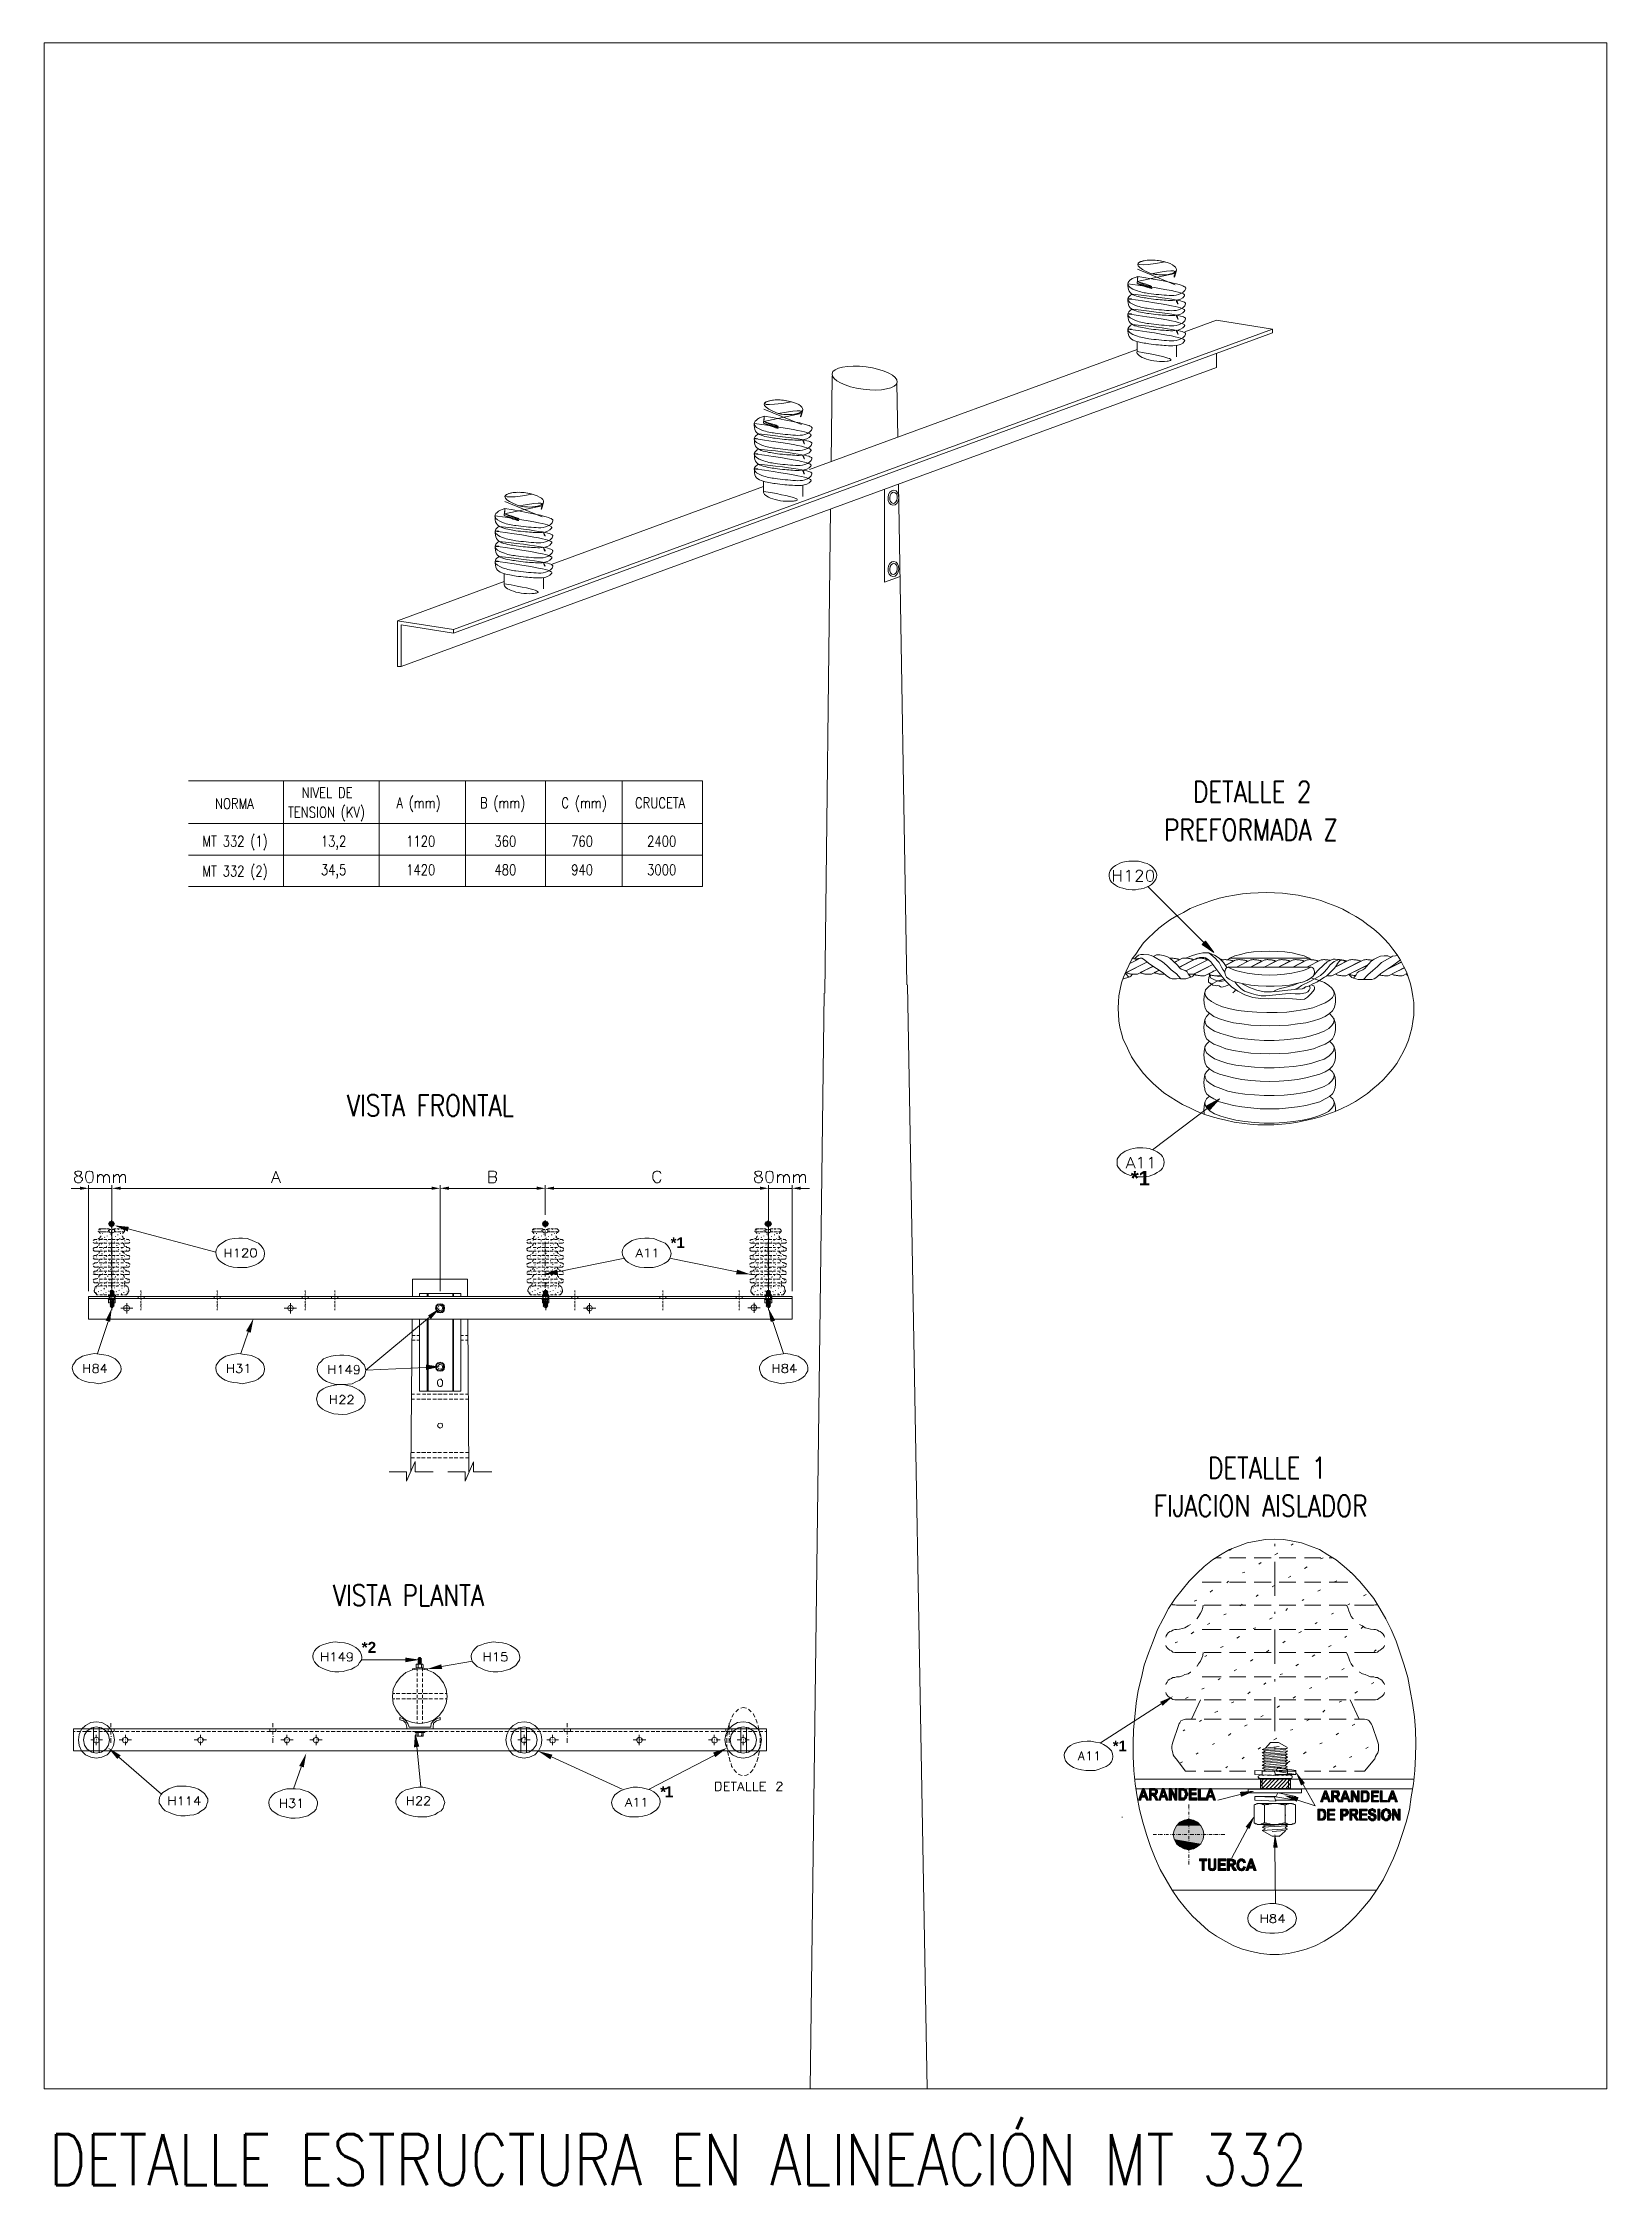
# Model space of a CAD drawing. Header units: millimetres. Extents: x 0 to 13122405194, y 0 to 58356550662.
# Drawn here: x 13122387983.64 to 13122388002.1, y 58356545591.21 to 58356545616.48 of the extents above; entities that cross this region are included whole.
import ezdxf

# ---------------------------------------------------------------- set-up
doc = ezdxf.new("R2010")
doc.units = ezdxf.units.MM
for name, color, linetype, lineweight in [('01-LUCES', 50, 'Continuous', 25), ('ELECTRICO PROVISIONAL', 3, 'Continuous', 25), ('H', 7, 'Continuous', 100), ('P', 250, 'Continuous', 100), ('TEXT', 7, 'Continuous', 18)]:
    doc.layers.add(name, color=color, linetype=linetype, lineweight=lineweight)
doc.layers.add('textos', color=6, linetype='Continuous')
doc.styles.add('ROMANS-DELGADO', font='romans.shx', dxfattribs={"width": 0.8})
doc.styles.add('SIMPLEX', font='simplex.shx', dxfattribs={"height": 150})
doc.styles.get("Standard").update_dxf_attribs({"font": 'arial.ttf'})
doc.dimstyles.new('TC-20-60', dxfattribs={"dimtxt": 0.032, "dimasz": 0.016, "dimexe": 0.02, "dimexo": 0.035, "dimgap": 0.01, "dimtad": 1, "dimzin": 4, "dimdsep": 46, "dimtxsty": 'ROMANS-DELGADO', "dimblk": 'DOT', "dimcen": 0, "dimclrd": 256, "dimclre": 256, "dimclrt": 2, "dimadec": 0, "dimazin": 0, "dimtfac": 1, "dimtofl": 0, "dimtmove": 2, "dimatfit": 3, "dimfxl": 0.035, "dimfxlon": 1, "dimtolj": 1, "dimtzin": 0, "dimarcsym": 0})

msp = doc.modelspace()

# ---------------------------------------------------------------- texts
at = {"layer": 'TEXT', "color": 0, "linetype": 'Continuous', "lineweight": 9, "insert": (13122387996.47182, 58356545603.08759), "char_height": 0.170625, "width": 0.5525, "attachment_point": 4}
msp.add_mtext('{\\fHelvetica|b1|i0|c1|p15;*1 }', dxfattribs=at)
at = {"layer": 'TEXT', "color": 7, "linetype": 'Continuous', "lineweight": 9, "attachment_point": 4}
for s, insert, char_height, width in [('{\\fHelvetica|b1|i0|c1|p15;*1}', (13122387991.04339, 58356545602.32542), 0.125, 0.2791667), ('{\\fHelvetica|b1|i0|c1|p15;*2}', (13122387987.39844, 58356545597.55167), 0.1291667, 0.275), ('{\\fHelvetica|b1|i0|c1|p15;*1}', (13122387996.25865, 58356545596.38807), 0.125, 0.275), ('{\\fHelvetica|b1|i0|c1|p15;*}', (13122387990.91927, 58356545595.8475), 0.1291667, 0.1375), ('{\\fHelvetica|b1|i0|c1|p15;1 }', (13122387990.97344, 58356545595.8475), 0.1291667, 0.275)]:
    msp.add_mtext(s, dxfattribs=dict(at, insert=insert, char_height=char_height, width=width))
at = {"layer": 'textos', "color": 7, "lineweight": 9, "style": 'SIMPLEX', "width": 0.8}
for s, height, p in [('NIVEL DE', 0.125, (13122387986.69046, 58356545607.57352)), ('A (mm)', 0.125, (13122387987.80823, 58356545607.45314)), ('B (mm)', 0.125, (13122387988.79347, 58356545607.45314)), ('C (mm)', 0.125, (13122387989.75468, 58356545607.45314)), ('DETALLE 2', 0.25, (13122387997.20446, 58356545607.52237)), ('NORMA', 0.125, (13122387985.66762, 58356545607.44338)), ('TENSION (KV)', 0.125, (13122387986.52968, 58356545607.34258)), ('CRUCETA', 0.125, (13122387990.6228, 58356545607.45278)), ('MT 332 (1)', 0.125, (13122387985.51843, 58356545607)), ('13,2', 0.125, (13122387986.9173, 58356545607)), ('1120', 0.125, (13122387987.92289, 58356545607)), ('360', 0.125, (13122387988.9642, 58356545607)), ('760', 0.125, (13122387989.86934, 58356545607)), ('2400', 0.125, (13122387990.76585, 58356545607)), ('PREFORMADA Z', 0.25, (13122387996.86325, 58356545607.07277)), ('MT 332 (2)', 0.125, (13122387985.51843, 58356545606.64866)), ('34,5', 0.125, (13122387986.9173, 58356545606.66303)), ('1420', 0.125, (13122387987.92351, 58356545606.66303)), ('480', 0.125, (13122387988.96482, 58356545606.66303)), ('940', 0.125, (13122387989.86996, 58356545606.66303)), ('3000', 0.125, (13122387990.76585, 58356545606.66287)), ('VISTA FRONTAL', 0.25, (13122387987.22386, 58356545603.81974)), ('DETALLE 1', 0.25, (13122387997.38159, 58356545599.54521)), ('FIJACION AISLADOR', 0.25, (13122387996.74156, 58356545599.09561)), ('VISTA PLANTA', 0.25, (13122387987.05768, 58356545598.03973)), ('DETALLE ESTRUCTURA EN ALINEACIÓN MT 332', 0.601965, (13122387983.713, 58356545591.20647))]:
    msp.add_text(s, height=height, dxfattribs=at).set_placement(p)

# ---------------------------------------------------------------- blocks, each defined once
blk = doc.blocks.new('*D90')
at = {"lineweight": -2, "transparency": 16777216}
blk.add_line((13122391792.61135, 58356547659.81078), (13122391792.61322, 58356547659.84573), dxfattribs=at)
at = {"layer": 'Defpoints', "color": 0, "transparency": 16777216}
for p in [(13122391792.61322, 58356547659.51756), (13122391792.58397, 58356547659.26158), (0, 0)]:
    blk.add_point(p, dxfattribs=at)
at = {"color": 2, "transparency": 16777216, "insert": (13122391792.58723, 58356547659.68662), "char_height": 0.032, "attachment_point": 5, "rotation": 90, "style": 'ROMANS-DELGADO'}
blk.add_mtext('\\A1;13122391792.58', dxfattribs=at)
blk = doc.blocks.new('_DOT')
at = {"color": 0, "linetype": 'ByBlock'}
blk.add_line((-0.5, 0), (-1, 0), dxfattribs=at)
at = {"color": 0, "linetype": 'ByBlock', "const_width": 0.5}
blk.add_lwpolyline([(-0.25, 0, 1), (0.25, 0, 1)], format="xyb", close=True, dxfattribs=at)
blk = doc.blocks.new('*D91')
at = {"lineweight": -2, "transparency": 16777216}
blk.add_line((13122391793.1024, 58356547659.20188), (13122391793.13714, 58356547659.19759), dxfattribs=at)
at = {"layer": 'Defpoints', "color": 0, "transparency": 16777216}
for p in [(13122391792.58399, 58356547659.26164), (13122391792.80531, 58356547659.19759), (0, 0)]:
    blk.add_point(p, dxfattribs=at)
at = {"color": 2, "transparency": 16777216, "insert": (13122391792.97622, 58356547659.22359), "char_height": 0.032, "attachment_point": 5, "style": 'ROMANS-DELGADO'}
blk.add_mtext('\\A1;58356547659.26', dxfattribs=at)
blk = doc.blocks.new('*D92')
at = {"lineweight": -2, "transparency": 16777216}
blk.add_line((13122391830.47025, 58356547671.15835), (13122391830.46899, 58356547671.19333), dxfattribs=at)
at = {"layer": 'Defpoints', "color": 0, "transparency": 16777216}
for p in [(13122391830.46899, 58356547670.86638), (13122391830.48684, 58356547670.6612), (0, 0)]:
    blk.add_point(p, dxfattribs=at)
at = {"color": 2, "transparency": 16777216, "insert": (13122391830.443, 58356547671.03484), "char_height": 0.032, "attachment_point": 5, "rotation": 90, "style": 'ROMANS-DELGADO'}
blk.add_mtext('\\A1;13122391830.49', dxfattribs=at)
blk = doc.blocks.new('*D93')
at = {"lineweight": -2, "transparency": 16777216}
blk.add_line((13122391830.96733, 58356547670.5443), (13122391831.00121, 58356547670.53551), dxfattribs=at)
at = {"layer": 'Defpoints', "color": 0, "transparency": 16777216}
for p in [(13122391830.48653, 58356547670.65998), (13122391830.66938, 58356547670.53551), (0, 0)]:
    blk.add_point(p, dxfattribs=at)
at = {"color": 2, "transparency": 16777216, "insert": (13122391830.8403, 58356547670.56151), "char_height": 0.032, "attachment_point": 5, "style": 'ROMANS-DELGADO'}
blk.add_mtext('\\A1;58356547670.66', dxfattribs=at)
blk = doc.blocks.new('*D94')
at = {"lineweight": -2, "transparency": 16777216}
blk.add_line((13122391876.57101, 58356547684.03751), (13122391876.57139, 58356547684.07251), dxfattribs=at)
at = {"layer": 'Defpoints', "color": 0, "transparency": 16777216}
for p in [(13122391876.56645, 58356547683.58219), (13122391876.57139, 58356547683.74434), (0, 0)]:
    blk.add_point(p, dxfattribs=at)
at = {"color": 2, "transparency": 16777216, "insert": (13122391876.5454, 58356547683.91341), "char_height": 0.032, "attachment_point": 5, "rotation": 90, "style": 'ROMANS-DELGADO'}
blk.add_mtext('\\A1;13122391876.57', dxfattribs=at)
blk = doc.blocks.new('*D95')
at = {"lineweight": -2, "transparency": 16777216}
blk.add_line((13122391877.02594, 58356547683.5768), (13122391877.06094, 58356547683.57635), dxfattribs=at)
at = {"layer": 'Defpoints', "color": 0, "transparency": 16777216}
for p in [(13122391876.56646, 58356547683.58225), (13122391876.72911, 58356547683.57635), (0, 0)]:
    blk.add_point(p, dxfattribs=at)
at = {"color": 2, "transparency": 16777216, "insert": (13122391876.90003, 58356547683.60235), "char_height": 0.032, "attachment_point": 5, "style": 'ROMANS-DELGADO'}
blk.add_mtext('\\A1;58356547683.58', dxfattribs=at)
blk = doc.blocks.new('*D96')
at = {"lineweight": -2, "transparency": 16777216}
blk.add_line((13122391847.20571, 58356547658.18855), (13122391847.20669, 58356547658.22354), dxfattribs=at)
at = {"layer": 'Defpoints', "color": 0, "transparency": 16777216}
for p in [(13122391847.20669, 58356547657.89659), (13122391847.19185, 58356547657.65804), (0, 0)]:
    blk.add_point(p, dxfattribs=at)
at = {"color": 2, "transparency": 16777216, "insert": (13122391847.1807, 58356547658.06506), "char_height": 0.032, "attachment_point": 5, "rotation": 90, "style": 'ROMANS-DELGADO'}
blk.add_mtext('\\A1;13122391847.19', dxfattribs=at)
blk = doc.blocks.new('*D97')
at = {"lineweight": -2, "transparency": 16777216}
blk.add_line((13122391847.71293, 58356547657.55618), (13122391847.74721, 58356547657.5491), dxfattribs=at)
at = {"layer": 'Defpoints', "color": 0, "transparency": 16777216}
for p in [(13122391847.1915, 58356547657.65663), (13122391847.41538, 58356547657.5491), (0, 0)]:
    blk.add_point(p, dxfattribs=at)
at = {"color": 2, "transparency": 16777216, "insert": (13122391847.5863, 58356547657.5751), "char_height": 0.032, "attachment_point": 5, "style": 'ROMANS-DELGADO'}
blk.add_mtext('\\A1;58356547657.66', dxfattribs=at)
blk = doc.blocks.new('*D98')
at = {"lineweight": -2, "transparency": 16777216}
blk.add_line((13122391851.56101, 58356547695.33419), (13122391851.5671, 58356547695.36866), dxfattribs=at)
at = {"layer": 'Defpoints', "color": 0, "transparency": 16777216}
for p in [(13122391851.5671, 58356547695.04171), (13122391851.49037, 58356547694.89902), (0, 0)]:
    blk.add_point(p, dxfattribs=at)
at = {"color": 2, "transparency": 16777216, "insert": (13122391851.54111, 58356547695.21017), "char_height": 0.032, "attachment_point": 5, "rotation": 90, "style": 'ROMANS-DELGADO'}
blk.add_mtext('\\A1;13122391851.49', dxfattribs=at)
blk = doc.blocks.new('*D99')
at = {"lineweight": -2, "transparency": 16777216}
blk.add_line((13122391852.04757, 58356547694.87252), (13122391852.08253, 58356547694.87074), dxfattribs=at)
at = {"layer": 'Defpoints', "color": 0, "transparency": 16777216}
for p in [(13122391851.49039, 58356547694.89908), (13122391851.7507, 58356547694.87074), (0, 0)]:
    blk.add_point(p, dxfattribs=at)
at = {"color": 2, "transparency": 16777216, "insert": (13122391851.92161, 58356547694.89674), "char_height": 0.032, "attachment_point": 5, "style": 'ROMANS-DELGADO'}
blk.add_mtext('\\A1;58356547694.90', dxfattribs=at)

# ---------------------------------------------------------------- dimensions: what is measured, and where the dimension line sits
at = {"color": 32, "true_color": 0xcd6928}
for feature_location, offset, dtype, picture, middle in [((13122391851.4903697968, 58356547694.899017334), (0.0767307281, 0.1426925659), 1, '*D98', (13122391851.5411090851, 58356547695.2101669312)), ((13122391851.4903907776, 58356547694.8990783691), (0.2603092194, -0.0283355713), 0, '*D99', (13122391851.9216098785, 58356547694.8967437744)), ((13122391876.566450119, 58356547683.5821914673), (0.004940033, 0.162147522), 1, '*D94', (13122391876.5454006195, 58356547683.9134063721)), ((13122391876.5664596558, 58356547683.5822525024), (0.162651062, -0.0059051514), 0, '*D95', (13122391876.9000301361, 58356547683.6023483276)), ((13122391830.4868392944, 58356547670.6612014771), (-0.0178489685, 0.2051773071), 1, '*D92', (13122391830.4430007935, 58356547671.0348434448)), ((13122391830.486530304, 58356547670.6599807739), (0.182849884, -0.1244735718), 0, '*D93', (13122391830.8402996063, 58356547670.5615081787)), ((13122391792.5839691162, 58356547659.2615814209), (0.0292510986, 0.2559814453), 1, '*D90', (13122391792.5872306824, 58356547659.6866226196)), ((13122391792.583990097, 58356547659.2616424561), (0.2213191986, -0.0640487671), 0, '*D91', (13122391792.9762191772, 58356547659.2235870361)), ((13122391847.1918506622, 58356547657.6580429077), (0.0148391724, 0.2385482788), 1, '*D96', (13122391847.1807003021, 58356547658.0650634766)), ((13122391847.1914997101, 58356547657.6566314697), (0.2238807678, -0.1075286865), 0, '*D97', (13122391847.5862998962, 58356547657.5751037598))]:
    dim = msp.add_ordinate_dim(feature_location=feature_location, offset=offset, dtype=dtype, origin=(0, 0), dimstyle='TC-20-60', dxfattribs=at)
    dim.commit()
    dim.dimension.update_dxf_attribs({"geometry": picture, "text_midpoint": middle})

# ---------------------------------------------------------------- hatches: boundary and pattern name
at = {"layer": 'H', "linetype": 'Continuous', "lineweight": 9}
for color, points in [(0, [(13122387997.35338, 58356545605.88258), (13122387997.45088, 58356545605.74852), (13122387997.31275, 58356545605.84602)]), (0, [(13122387997.36556, 58356545603.94071), (13122387997.51588, 58356545604.02196), (13122387997.40213, 58356545603.89602)]), (7, [(13122387984.07673, 58356545602.98792), (13122387984.07673, 58356545602.95042), (13122387984.17673, 58356545602.96709)]), (7, [(13122387984.55589, 58356545602.98792), (13122387984.55589, 58356545602.95042), (13122387984.45173, 58356545602.96709)]), (7, [(13122387984.55589, 58356545602.98792), (13122387984.55589, 58356545602.95042), (13122387984.45173, 58356545602.96709)]), (7, [(13122387988.22256, 58356545602.98792), (13122387988.22256, 58356545602.95042), (13122387988.32256, 58356545602.96709)]), (7, [(13122387988.42673, 58356545602.98792), (13122387988.42673, 58356545602.95042), (13122387988.32256, 58356545602.96709)]), (7, [(13122387989.46423, 58356545602.98792), (13122387989.46423, 58356545602.95042), (13122387989.56423, 58356545602.96709)]), (7, [(13122387989.66839, 58356545602.98792), (13122387989.66839, 58356545602.95042), (13122387989.56423, 58356545602.96709)]), (7, [(13122387992.09756, 58356545602.98792), (13122387992.09756, 58356545602.95042), (13122387992.19756, 58356545602.96709)]), (7, [(13122387992.09756, 58356545602.98792), (13122387992.09756, 58356545602.95042), (13122387992.19756, 58356545602.96709)]), (7, [(13122387992.57673, 58356545602.98792), (13122387992.57673, 58356545602.95042), (13122387992.47673, 58356545602.96709)]), (7, [(13122387984.42256, 58356545602.57126), (13122387984.41006, 58356545602.55042), (13122387984.48089, 58356545602.55042)]), (7, [(13122387984.41006, 58356545602.55042), (13122387984.42256, 58356545602.52542), (13122387984.47256, 58356545602.52542)]), (7, [(13122387984.41006, 58356545602.55042), (13122387984.48089, 58356545602.55042), (13122387984.47256, 58356545602.52542)]), (7, [(13122387984.44756, 58356545602.57959), (13122387984.42256, 58356545602.57126), (13122387984.47256, 58356545602.57126)]), (7, [(13122387984.42256, 58356545602.57126), (13122387984.47256, 58356545602.57126), (13122387984.48089, 58356545602.55042)]), (7, [(13122387989.53923, 58356545602.57126), (13122387989.53089, 58356545602.55042), (13122387989.60173, 58356545602.55042)]), (7, [(13122387989.53089, 58356545602.55042), (13122387989.53923, 58356545602.52542), (13122387989.58923, 58356545602.52542)]), (7, [(13122387989.53089, 58356545602.55042), (13122387989.60173, 58356545602.55042), (13122387989.58923, 58356545602.52542)]), (7, [(13122387989.56423, 58356545602.57959), (13122387989.53923, 58356545602.57126), (13122387989.58923, 58356545602.57126)]), (7, [(13122387989.53923, 58356545602.57126), (13122387989.58923, 58356545602.57126), (13122387989.60173, 58356545602.55042)]), (7, [(13122387992.16839, 58356545602.57126), (13122387992.15589, 58356545602.55042), (13122387992.23089, 58356545602.55042)]), (7, [(13122387992.15589, 58356545602.55042), (13122387992.16839, 58356545602.52542), (13122387992.21839, 58356545602.52542)]), (7, [(13122387992.15589, 58356545602.55042), (13122387992.23089, 58356545602.55042), (13122387992.21839, 58356545602.52542)]), (7, [(13122387992.19339, 58356545602.57959), (13122387992.16839, 58356545602.57126), (13122387992.21839, 58356545602.57126)]), (7, [(13122387992.16839, 58356545602.57126), (13122387992.21839, 58356545602.57126), (13122387992.23089, 58356545602.55042)]), (7, [(13122387984.42256, 58356545602.52542), (13122387984.47256, 58356545602.52542), (13122387984.44756, 58356545602.51292)]), (7, [(13122387984.63923, 58356545602.45876), (13122387984.48089, 58356545602.52959), (13122387984.65173, 58356545602.51292)]), (7, [(13122387989.53923, 58356545602.52542), (13122387989.58923, 58356545602.52542), (13122387989.56423, 58356545602.51292)]), (7, [(13122387992.16839, 58356545602.52542), (13122387992.21839, 58356545602.52542), (13122387992.19339, 58356545602.51292)]), (7, [(13122387989.71423, 58356545601.95459), (13122387989.53923, 58356545601.95042), (13122387989.70173, 58356545602.00876)]), (7, [(13122387991.82673, 58356545602.00876), (13122387991.98923, 58356545601.95042), (13122387991.81423, 58356545601.95459)]), (7, [(13122387984.37673, 58356545601.40876), (13122387984.45173, 58356545601.55875), (13122387984.43089, 58356545601.39209)]), (7, [(13122387988.18089, 58356545601.46709), (13122387988.32256, 58356545601.55459), (13122387988.21423, 58356545601.42542)]), (7, [(13122387992.22256, 58356545601.39209), (13122387992.19339, 58356545601.55875), (13122387992.27673, 58356545601.40876)]), (7, [(13122387986.03506, 58356545601.28376), (13122387986.12256, 58356545601.43375), (13122387986.08923, 58356545601.26292)]), (7, [(13122387988.15589, 58356545600.88792), (13122387988.32256, 58356545600.86292), (13122387988.15589, 58356545600.82542)]), (7, [(13122387987.91511, 58356545597.43083), (13122387988.08177, 58356545597.40583), (13122387987.91511, 58356545597.37667)]), (7, [(13122387988.34844, 58356545597.2975), (13122387988.17344, 58356545597.2975), (13122387988.33594, 58356545597.35167)]), (7, [(13122387996.81699, 58356545596.9089), (13122387996.97115, 58356545596.97557), (13122387996.84615, 58356545596.86307)]), (7, [(13122387988.0151, 58356545596.37251), (13122387988.02761, 58356545596.5475), (13122387988.0776, 58356545596.38084)]), (7, [(13122387984.5151, 58356545596.235), (13122387984.40677, 58356545596.36833), (13122387984.55677, 58356545596.27666)]), (7, [(13122387986.66094, 58356545596.15166), (13122387986.74427, 58356545596.30167), (13122387986.71511, 58356545596.135)]), (7, [(13122387989.62344, 58356545596.23083), (13122387989.48177, 58356545596.32667), (13122387989.64844, 58356545596.285)]), (7, [(13122387991.54427, 58356545596.31001), (13122387991.70677, 58356545596.36417), (13122387991.56927, 58356545596.25584)]), (7, [(13122387998.47949, 58356545595.9214), (13122387998.41699, 58356545596.0839), (13122387998.52532, 58356545595.95057)]), (7, [(13122387996.62949, 58356545595.88807), (13122387996.60865, 58356545595.88807), (13122387996.56282, 58356545595.75057), (13122387996.58782, 58356545595.75057), (13122387996.59615, 58356545595.7839), (13122387996.64199, 58356545595.7839), (13122387996.60865, 58356545595.80473), (13122387996.61699, 58356545595.85474)]), (7, [(13122387996.62949, 58356545595.88807), (13122387996.61699, 58356545595.85474), (13122387996.63782, 58356545595.80473), (13122387996.60865, 58356545595.80473), (13122387996.64199, 58356545595.7839), (13122387996.65449, 58356545595.75057), (13122387996.67949, 58356545595.75057)]), (7, [(13122387996.73782, 58356545595.88807), (13122387996.69199, 58356545595.88807), (13122387996.69199, 58356545595.75057), (13122387996.71282, 58356545595.75057), (13122387996.71282, 58356545595.80473), (13122387996.72115, 58356545595.80473), (13122387996.75865, 58356545595.81307), (13122387996.76282, 58356545595.81307), (13122387996.76699, 58356545595.81724), (13122387996.77532, 58356545595.81724), (13122387996.77532, 58356545595.82557), (13122387996.77949, 58356545595.82557), (13122387996.77949, 58356545595.82973), (13122387996.71282, 58356545595.82973), (13122387996.71282, 58356545595.86723), (13122387996.77949, 58356545595.86723), (13122387996.77949, 58356545595.8714), (13122387996.77949, 58356545595.87974), (13122387996.77532, 58356545595.87974), (13122387996.77532, 58356545595.8839), (13122387996.76699, 58356545595.8839), (13122387996.75865, 58356545595.8839), (13122387996.75865, 58356545595.88807)]), (7, [(13122387996.77949, 58356545595.86723), (13122387996.73365, 58356545595.86723), (13122387996.73782, 58356545595.86723), (13122387996.75865, 58356545595.86723), (13122387996.75865, 58356545595.8589), (13122387996.76282, 58356545595.85474), (13122387996.76282, 58356545595.84223), (13122387996.75865, 58356545595.8339), (13122387996.75032, 58356545595.82973), (13122387996.73782, 58356545595.82973), (13122387996.73365, 58356545595.82973), (13122387996.71282, 58356545595.82973), (13122387996.77949, 58356545595.82973), (13122387996.78782, 58356545595.8339), (13122387996.78782, 58356545595.86723)]), (7, [(13122387996.75865, 58356545595.81307), (13122387996.72115, 58356545595.80473), (13122387996.73782, 58356545595.80473), (13122387996.73782, 58356545595.80057), (13122387996.73782, 58356545595.79224), (13122387996.74615, 58356545595.79224), (13122387996.74615, 58356545595.78807), (13122387996.75032, 58356545595.78807), (13122387996.75032, 58356545595.7839), (13122387996.76699, 58356545595.75057), (13122387996.79199, 58356545595.75057), (13122387996.77949, 58356545595.77557), (13122387996.77949, 58356545595.7839), (13122387996.77532, 58356545595.78807), (13122387996.77532, 58356545595.79224), (13122387996.76699, 58356545595.79224), (13122387996.76699, 58356545595.80473), (13122387996.76282, 58356545595.80473)]), (7, [(13122387996.86282, 58356545595.88807), (13122387996.84199, 58356545595.88807), (13122387996.80032, 58356545595.75057), (13122387996.82115, 58356545595.75057), (13122387996.82949, 58356545595.7839), (13122387996.87532, 58356545595.7839), (13122387996.84199, 58356545595.80473), (13122387996.85449, 58356545595.85474)]), (7, [(13122387996.86282, 58356545595.88807), (13122387996.85449, 58356545595.85474), (13122387996.87115, 58356545595.80473), (13122387996.84199, 58356545595.80473), (13122387996.87532, 58356545595.7839), (13122387996.88782, 58356545595.75057), (13122387996.91282, 58356545595.75057)]), (7, [(13122387996.95032, 58356545595.88807), (13122387996.92532, 58356545595.88807), (13122387996.92532, 58356545595.75057), (13122387996.95032, 58356545595.75057), (13122387996.95032, 58356545595.84223)]), (7, [(13122387996.95032, 58356545595.88807), (13122387996.95032, 58356545595.84223), (13122387996.99199, 58356545595.75057), (13122387996.99615, 58356545595.80057)]), (7, [(13122387997.01282, 58356545595.88807), (13122387996.99615, 58356545595.88807), (13122387996.99615, 58356545595.80057), (13122387996.99199, 58356545595.75057), (13122387997.01282, 58356545595.75057)]), (7, [(13122387997.08782, 58356545595.88807), (13122387997.03782, 58356545595.88807), (13122387997.03782, 58356545595.75057), (13122387997.10449, 58356545595.75057), (13122387997.10865, 58356545595.7589), (13122387997.11699, 58356545595.7589), (13122387997.11699, 58356545595.76307), (13122387997.12115, 58356545595.76307), (13122387997.12115, 58356545595.7714), (13122387997.12949, 58356545595.7714), (13122387997.06282, 58356545595.77557), (13122387997.06282, 58356545595.86723), (13122387997.07532, 58356545595.86723), (13122387997.12949, 58356545595.86723), (13122387997.12949, 58356545595.8714), (13122387997.12115, 58356545595.8714), (13122387997.12115, 58356545595.87974), (13122387997.11699, 58356545595.87974), (13122387997.10865, 58356545595.8839), (13122387997.10032, 58356545595.8839), (13122387997.10032, 58356545595.88807)]), (7, [(13122387997.12949, 58356545595.86723), (13122387997.07532, 58356545595.86723), (13122387997.07949, 58356545595.86723), (13122387997.09199, 58356545595.86723), (13122387997.10032, 58356545595.8589), (13122387997.10449, 58356545595.8589), (13122387997.10449, 58356545595.85474), (13122387997.10865, 58356545595.85474), (13122387997.10865, 58356545595.8464), (13122387997.10865, 58356545595.8339), (13122387997.11699, 58356545595.82973), (13122387997.11699, 58356545595.80473), (13122387997.10865, 58356545595.80473), (13122387997.10865, 58356545595.80057), (13122387997.10865, 58356545595.78807), (13122387997.10449, 58356545595.7839), (13122387997.10449, 58356545595.77557), (13122387997.10032, 58356545595.77557), (13122387997.06282, 58356545595.77557), (13122387997.12949, 58356545595.7714), (13122387997.12949, 58356545595.77557), (13122387997.13365, 58356545595.7839), (13122387997.13365, 58356545595.80057), (13122387997.14199, 58356545595.80473), (13122387997.14199, 58356545595.8339), (13122387997.13365, 58356545595.8339), (13122387997.13365, 58356545595.8589), (13122387997.12949, 58356545595.8589)]), (7, [(13122387997.24199, 58356545595.88807), (13122387997.15865, 58356545595.88807), (13122387997.15865, 58356545595.75057), (13122387997.25032, 58356545595.75057), (13122387997.25032, 58356545595.77557), (13122387997.18365, 58356545595.77557), (13122387997.18365, 58356545595.81307), (13122387997.24199, 58356545595.81307), (13122387997.24199, 58356545595.8339), (13122387997.18365, 58356545595.8339), (13122387997.18365, 58356545595.86723), (13122387997.24199, 58356545595.86723)]), (7, [(13122387997.29199, 58356545595.8839), (13122387997.26699, 58356545595.8839), (13122387997.26699, 58356545595.75057), (13122387997.35032, 58356545595.75057), (13122387997.35032, 58356545595.77557), (13122387997.29199, 58356545595.77557)]), (7, [(13122387997.42115, 58356545595.88807), (13122387997.40032, 58356545595.88807), (13122387997.35032, 58356545595.75057), (13122387997.37949, 58356545595.75057), (13122387997.38782, 58356545595.7839), (13122387997.43365, 58356545595.7839), (13122387997.39199, 58356545595.80473), (13122387997.40865, 58356545595.85474)]), (7, [(13122387997.42115, 58356545595.88807), (13122387997.40865, 58356545595.85474), (13122387997.42949, 58356545595.80473), (13122387997.39199, 58356545595.80473), (13122387997.43365, 58356545595.7839), (13122387997.44615, 58356545595.75057), (13122387997.47115, 58356545595.75057)]), (7, [(13122387997.75865, 58356545595.8464), (13122387997.93365, 58356545595.8589), (13122387997.77115, 58356545595.78807)]), (7, [(13122387998.42949, 58356545595.72974), (13122387998.27949, 58356545595.80473), (13122387998.45032, 58356545595.7839)]), (7, [(13122387998.77949, 58356545595.8589), (13122387998.75449, 58356545595.8589), (13122387998.70865, 58356545595.72974), (13122387998.73782, 58356545595.72974), (13122387998.74199, 58356545595.7589), (13122387998.79199, 58356545595.7589), (13122387998.75032, 58356545595.7839), (13122387998.76699, 58356545595.82973)]), (7, [(13122387998.77949, 58356545595.8589), (13122387998.76699, 58356545595.82973), (13122387998.78365, 58356545595.7839), (13122387998.75032, 58356545595.7839), (13122387998.79199, 58356545595.7589), (13122387998.80449, 58356545595.72974), (13122387998.82532, 58356545595.72974)]), (7, [(13122387998.88782, 58356545595.8589), (13122387998.83782, 58356545595.8589), (13122387998.83782, 58356545595.72974), (13122387998.86282, 58356545595.72974), (13122387998.86282, 58356545595.7839), (13122387998.90449, 58356545595.7839), (13122387998.90449, 58356545595.78807), (13122387998.91699, 58356545595.78807), (13122387998.91699, 58356545595.79224), (13122387998.92115, 58356545595.79224), (13122387998.92115, 58356545595.80057), (13122387998.92949, 58356545595.80057), (13122387998.86282, 58356545595.80473), (13122387998.86282, 58356545595.84223), (13122387998.87949, 58356545595.84223), (13122387998.92949, 58356545595.84223), (13122387998.92949, 58356545595.8464), (13122387998.92115, 58356545595.8464), (13122387998.92115, 58356545595.85474), (13122387998.91699, 58356545595.8589)]), (7, [(13122387998.92949, 58356545595.84223), (13122387998.87949, 58356545595.84223), (13122387998.88782, 58356545595.84223), (13122387998.89199, 58356545595.84223), (13122387998.89199, 58356545595.8339), (13122387998.90449, 58356545595.8339), (13122387998.90449, 58356545595.82973), (13122387998.90865, 58356545595.82973), (13122387998.90865, 58356545595.82557), (13122387998.90865, 58356545595.81724), (13122387998.90449, 58356545595.81307), (13122387998.90449, 58356545595.80473), (13122387998.90032, 58356545595.80473), (13122387998.88782, 58356545595.80473), (13122387998.87949, 58356545595.80473), (13122387998.86282, 58356545595.80473), (13122387998.92949, 58356545595.80057), (13122387998.92949, 58356545595.80473), (13122387998.93365, 58356545595.81307), (13122387998.93365, 58356545595.8339), (13122387998.92949, 58356545595.8339)]), (7, [(13122387998.90449, 58356545595.7839), (13122387998.86699, 58356545595.7839), (13122387998.87532, 58356545595.7839), (13122387998.87949, 58356545595.7839), (13122387998.87949, 58356545595.77557), (13122387998.88782, 58356545595.77557), (13122387998.88782, 58356545595.7714), (13122387998.89199, 58356545595.7714), (13122387998.89199, 58356545595.76307), (13122387998.89199, 58356545595.7589), (13122387998.90032, 58356545595.7589), (13122387998.91699, 58356545595.72974), (13122387998.94199, 58356545595.72974), (13122387998.92949, 58356545595.75057), (13122387998.92115, 58356545595.7589), (13122387998.92115, 58356545595.76307), (13122387998.91699, 58356545595.7714), (13122387998.91699, 58356545595.77557), (13122387998.90865, 58356545595.77557), (13122387998.90865, 58356545595.7839)]), (7, [(13122387999.01282, 58356545595.8589), (13122387998.98782, 58356545595.8589), (13122387998.94199, 58356545595.72974), (13122387998.97115, 58356545595.72974), (13122387998.97532, 58356545595.7589), (13122387999.02532, 58356545595.7589), (13122387998.98365, 58356545595.7839), (13122387999.00032, 58356545595.82973)]), (7, [(13122387999.01282, 58356545595.8589), (13122387999.00032, 58356545595.82973), (13122387999.01699, 58356545595.7839), (13122387998.98365, 58356545595.7839), (13122387999.02532, 58356545595.7589), (13122387999.03782, 58356545595.72974), (13122387999.05865, 58356545595.72974)]), (7, [(13122387999.09615, 58356545595.8589), (13122387999.07115, 58356545595.8589), (13122387999.07115, 58356545595.72974), (13122387999.09199, 58356545595.72974), (13122387999.09615, 58356545595.81307)]), (7, [(13122387999.09615, 58356545595.8589), (13122387999.09615, 58356545595.81307), (13122387999.13782, 58356545595.72974), (13122387999.14615, 58356545595.7714)]), (7, [(13122387999.16282, 58356545595.8589), (13122387999.14615, 58356545595.8589), (13122387999.14615, 58356545595.7714), (13122387999.13782, 58356545595.72974), (13122387999.16282, 58356545595.72974)]), (7, [(13122387999.22949, 58356545595.8589), (13122387999.18782, 58356545595.8589), (13122387999.18782, 58356545595.72974), (13122387999.25865, 58356545595.72974), (13122387999.25865, 58356545595.7339), (13122387999.26282, 58356545595.7339), (13122387999.26282, 58356545595.73807), (13122387999.27115, 58356545595.73807), (13122387999.27115, 58356545595.7464), (13122387999.27532, 58356545595.7464), (13122387999.20865, 58356545595.7464), (13122387999.20865, 58356545595.8339), (13122387999.22115, 58356545595.8339), (13122387999.27532, 58356545595.84223), (13122387999.27115, 58356545595.84223), (13122387999.27115, 58356545595.8464), (13122387999.26282, 58356545595.8464), (13122387999.26282, 58356545595.85474), (13122387999.25865, 58356545595.85474), (13122387999.25865, 58356545595.8589)]), (7, [(13122387999.27532, 58356545595.84223), (13122387999.22115, 58356545595.8339), (13122387999.25449, 58356545595.8339), (13122387999.25449, 58356545595.82973), (13122387999.25865, 58356545595.82557), (13122387999.25865, 58356545595.77557), (13122387999.25865, 58356545595.7589), (13122387999.25449, 58356545595.7589), (13122387999.25449, 58356545595.75057), (13122387999.24615, 58356545595.75057), (13122387999.23365, 58356545595.75057), (13122387999.23365, 58356545595.7464), (13122387999.20865, 58356545595.7464), (13122387999.27532, 58356545595.7464), (13122387999.27532, 58356545595.7589), (13122387999.28365, 58356545595.7589), (13122387999.28365, 58356545595.82973), (13122387999.27532, 58356545595.82973)]), (7, [(13122387999.39199, 58356545595.8589), (13122387999.30865, 58356545595.8589), (13122387999.30865, 58356545595.72974), (13122387999.39199, 58356545595.72974), (13122387999.39199, 58356545595.7464), (13122387999.32949, 58356545595.7464), (13122387999.32949, 58356545595.78807), (13122387999.38365, 58356545595.78807), (13122387999.38365, 58356545595.80473), (13122387999.32949, 58356545595.80473), (13122387999.32949, 58356545595.8339), (13122387999.39199, 58356545595.8339)]), (7, [(13122387999.43782, 58356545595.8589), (13122387999.41282, 58356545595.8589), (13122387999.41282, 58356545595.72974), (13122387999.49199, 58356545595.72974), (13122387999.49199, 58356545595.7464), (13122387999.43782, 58356545595.7464)]), (7, [(13122387999.57115, 58356545595.8589), (13122387999.54615, 58356545595.8589), (13122387999.50032, 58356545595.72974), (13122387999.52115, 58356545595.72974), (13122387999.53365, 58356545595.7589), (13122387999.58365, 58356545595.7589), (13122387999.54199, 58356545595.7839), (13122387999.55865, 58356545595.82973)]), (7, [(13122387999.57115, 58356545595.8589), (13122387999.55865, 58356545595.82973), (13122387999.57115, 58356545595.7839), (13122387999.54199, 58356545595.7839), (13122387999.58365, 58356545595.7589), (13122387999.58782, 58356545595.72974), (13122387999.61699, 58356545595.72974)]), (7, [(13122387997.05032, 58356545595.48807), (13122387997.00865, 58356545595.4464), (13122387997.29615, 58356545595.4464)]), (7, [(13122387997.10032, 58356545595.51307), (13122387997.05032, 58356545595.48807), (13122387997.25865, 58356545595.48807)]), (7, [(13122387997.05032, 58356545595.48807), (13122387997.25865, 58356545595.48807), (13122387997.29615, 58356545595.4464)]), (7, [(13122387997.15449, 58356545595.52557), (13122387997.10032, 58356545595.51307), (13122387997.20865, 58356545595.51307)]), (7, [(13122387997.10032, 58356545595.51307), (13122387997.20865, 58356545595.51307), (13122387997.25865, 58356545595.48807)]), (7, [(13122387997.82532, 58356545595.4339), (13122387997.93365, 58356545595.5714), (13122387997.87115, 58356545595.4089)]), (7, [(13122387998.71699, 58356545595.64223), (13122387998.67532, 58356545595.64223), (13122387998.67532, 58356545595.51307), (13122387998.74199, 58356545595.51307), (13122387998.75032, 58356545595.51723), (13122387998.75449, 58356545595.51723), (13122387998.75449, 58356545595.52557), (13122387998.75865, 58356545595.52557), (13122387998.75865, 58356545595.52973), (13122387998.70032, 58356545595.52973), (13122387998.70032, 58356545595.6214), (13122387998.71282, 58356545595.6214), (13122387998.75865, 58356545595.62557), (13122387998.75865, 58356545595.6339), (13122387998.75449, 58356545595.6339), (13122387998.75449, 58356545595.63807), (13122387998.75032, 58356545595.63807), (13122387998.74199, 58356545595.64223)]), (7, [(13122387998.75865, 58356545595.62557), (13122387998.71282, 58356545595.6214), (13122387998.73782, 58356545595.6214), (13122387998.74199, 58356545595.61307), (13122387998.74199, 58356545595.6089), (13122387998.75032, 58356545595.60057), (13122387998.75032, 58356545595.5589), (13122387998.75032, 58356545595.55473), (13122387998.74199, 58356545595.5464), (13122387998.74199, 58356545595.5339), (13122387998.73782, 58356545595.5339), (13122387998.72949, 58356545595.5339), (13122387998.72532, 58356545595.52973), (13122387998.70032, 58356545595.52973), (13122387998.75865, 58356545595.52973), (13122387998.76699, 58356545595.5339), (13122387998.76699, 58356545595.54224), (13122387998.77115, 58356545595.5464), (13122387998.77115, 58356545595.6089), (13122387998.76699, 58356545595.6089), (13122387998.76699, 58356545595.6214)]), (7, [(13122387998.87949, 58356545595.64223), (13122387998.79199, 58356545595.64223), (13122387998.79199, 58356545595.51307), (13122387998.87949, 58356545595.51307), (13122387998.87949, 58356545595.52973), (13122387998.81282, 58356545595.52973), (13122387998.81282, 58356545595.5714), (13122387998.87532, 58356545595.5714), (13122387998.87532, 58356545595.58807), (13122387998.81282, 58356545595.58807), (13122387998.81282, 58356545595.6214), (13122387998.87949, 58356545595.6214)]), (7, [(13122387998.98365, 58356545595.64223), (13122387998.94615, 58356545595.64223), (13122387998.94615, 58356545595.51307), (13122387998.97115, 58356545595.51307), (13122387998.97115, 58356545595.5589), (13122387999.00865, 58356545595.5589), (13122387999.01282, 58356545595.56724), (13122387999.01699, 58356545595.56724), (13122387999.01699, 58356545595.5714), (13122387999.02532, 58356545595.5714), (13122387999.02532, 58356545595.57973), (13122387999.02949, 58356545595.57973), (13122387999.02949, 58356545595.5839), (13122387998.97115, 58356545595.5839), (13122387998.97115, 58356545595.6214), (13122387998.98365, 58356545595.6214), (13122387999.02949, 58356545595.62557), (13122387999.02949, 58356545595.6339), (13122387999.02532, 58356545595.6339), (13122387999.02532, 58356545595.63807), (13122387999.01699, 58356545595.63807), (13122387999.01699, 58356545595.64223), (13122387999.01282, 58356545595.64223)]), (7, [(13122387999.02949, 58356545595.62557), (13122387998.98365, 58356545595.6214), (13122387999.00865, 58356545595.6214), (13122387999.00865, 58356545595.61307), (13122387999.00865, 58356545595.6089), (13122387999.01282, 58356545595.6089), (13122387999.01282, 58356545595.60057), (13122387999.00865, 58356545595.5964), (13122387999.00865, 58356545595.58807), (13122387999.00032, 58356545595.58807), (13122387999.00032, 58356545595.5839), (13122387998.99615, 58356545595.5839), (13122387998.98365, 58356545595.5839), (13122387998.97115, 58356545595.5839), (13122387999.02949, 58356545595.5839), (13122387999.02949, 58356545595.58807), (13122387999.03782, 58356545595.5964), (13122387999.03782, 58356545595.61307), (13122387999.02949, 58356545595.6214)]), (7, [(13122387999.10449, 58356545595.64223), (13122387999.05449, 58356545595.64223), (13122387999.05449, 58356545595.51307), (13122387999.07949, 58356545595.51307), (13122387999.07949, 58356545595.56724), (13122387999.12115, 58356545595.56724), (13122387999.12115, 58356545595.5714), (13122387999.13365, 58356545595.5714), (13122387999.13365, 58356545595.57973), (13122387999.13782, 58356545595.57973), (13122387999.13782, 58356545595.5839), (13122387999.14615, 58356545595.5839), (13122387999.07949, 58356545595.58807), (13122387999.07949, 58356545595.6214), (13122387999.09615, 58356545595.6214), (13122387999.14615, 58356545595.62557), (13122387999.14615, 58356545595.6339), (13122387999.13782, 58356545595.6339), (13122387999.13782, 58356545595.63807), (13122387999.13365, 58356545595.63807), (13122387999.13365, 58356545595.64223), (13122387999.12532, 58356545595.64223)]), (7, [(13122387999.14615, 58356545595.62557), (13122387999.09615, 58356545595.6214), (13122387999.12115, 58356545595.6214), (13122387999.12115, 58356545595.61307), (13122387999.12532, 58356545595.6089), (13122387999.12532, 58356545595.60057), (13122387999.12115, 58356545595.5964), (13122387999.12115, 58356545595.58807), (13122387999.11282, 58356545595.58807), (13122387999.09615, 58356545595.58807), (13122387999.07949, 58356545595.58807), (13122387999.14615, 58356545595.5839), (13122387999.14615, 58356545595.5964), (13122387999.15032, 58356545595.60057), (13122387999.15032, 58356545595.61307), (13122387999.14615, 58356545595.6214)]), (7, [(13122387999.12115, 58356545595.56724), (13122387999.08365, 58356545595.56724), (13122387999.09199, 58356545595.56724), (13122387999.09615, 58356545595.56724), (13122387999.09615, 58356545595.5589), (13122387999.10449, 58356545595.5589), (13122387999.10449, 58356545595.55473), (13122387999.10865, 58356545595.55473), (13122387999.10865, 58356545595.5464), (13122387999.10865, 58356545595.54224), (13122387999.11282, 58356545595.54224), (13122387999.13365, 58356545595.51307), (13122387999.15865, 58356545595.51307), (13122387999.14615, 58356545595.5339), (13122387999.13782, 58356545595.54224), (13122387999.13782, 58356545595.5464), (13122387999.13365, 58356545595.55473), (13122387999.13365, 58356545595.5589), (13122387999.12532, 58356545595.5589)]), (7, [(13122387999.25865, 58356545595.64223), (13122387999.16699, 58356545595.64223), (13122387999.16699, 58356545595.51307), (13122387999.25865, 58356545595.51307), (13122387999.25865, 58356545595.52973), (13122387999.19199, 58356545595.52973), (13122387999.19199, 58356545595.5714), (13122387999.25449, 58356545595.5714), (13122387999.25449, 58356545595.58807), (13122387999.19199, 58356545595.58807), (13122387999.19199, 58356545595.6214), (13122387999.25865, 58356545595.6214)]), (7, [(13122387999.29615, 58356545595.55473), (13122387999.27115, 58356545595.55473), (13122387999.27115, 58356545595.5464), (13122387999.27532, 58356545595.54224), (13122387999.27532, 58356545595.52973), (13122387999.31699, 58356545595.52973), (13122387999.30865, 58356545595.52973), (13122387999.30865, 58356545595.5339), (13122387999.30032, 58356545595.5339), (13122387999.30032, 58356545595.54224), (13122387999.29615, 58356545595.5464)]), (7, [(13122387999.31699, 58356545595.65057), (13122387999.31282, 58356545595.65057), (13122387999.30865, 58356545595.64223), (13122387999.29615, 58356545595.64223), (13122387999.28782, 58356545595.63807), (13122387999.28365, 58356545595.6339), (13122387999.28365, 58356545595.62557), (13122387999.27532, 58356545595.62557), (13122387999.27532, 58356545595.5964), (13122387999.28365, 58356545595.58807), (13122387999.28365, 58356545595.5839), (13122387999.28782, 58356545595.5839), (13122387999.28782, 58356545595.57973), (13122387999.29615, 58356545595.57973), (13122387999.30032, 58356545595.5714), (13122387999.30865, 58356545595.5714), (13122387999.31282, 58356545595.56724), (13122387999.32949, 58356545595.56724), (13122387999.32949, 58356545595.5589), (13122387999.34199, 58356545595.5589), (13122387999.34199, 58356545595.55473), (13122387999.34199, 58356545595.5339), (13122387999.33782, 58356545595.5339), (13122387999.32949, 58356545595.52973), (13122387999.27532, 58356545595.52973), (13122387999.28365, 58356545595.52557), (13122387999.28782, 58356545595.51723), (13122387999.29615, 58356545595.51307), (13122387999.30032, 58356545595.51307), (13122387999.30865, 58356545595.50474), (13122387999.33782, 58356545595.50474), (13122387999.34199, 58356545595.51307), (13122387999.35032, 58356545595.51307), (13122387999.35449, 58356545595.51723), (13122387999.35449, 58356545595.52557), (13122387999.35865, 58356545595.52557), (13122387999.35865, 58356545595.52973), (13122387999.36699, 58356545595.5339), (13122387999.36699, 58356545595.56724), (13122387999.35865, 58356545595.56724), (13122387999.35865, 58356545595.57973), (13122387999.35449, 58356545595.57973), (13122387999.35449, 58356545595.5839), (13122387999.35032, 58356545595.5839), (13122387999.34199, 58356545595.58807), (13122387999.32949, 58356545595.58807), (13122387999.32949, 58356545595.5964), (13122387999.31282, 58356545595.5964), (13122387999.30865, 58356545595.60057), (13122387999.30032, 58356545595.60057), (13122387999.30032, 58356545595.6089), (13122387999.30032, 58356545595.6214), (13122387999.30865, 58356545595.6214), (13122387999.30865, 58356545595.62557), (13122387999.31282, 58356545595.62557), (13122387999.35865, 58356545595.62557), (13122387999.35449, 58356545595.6339), (13122387999.35449, 58356545595.63807), (13122387999.35032, 58356545595.63807), (13122387999.34199, 58356545595.64223), (13122387999.32949, 58356545595.64223), (13122387999.32532, 58356545595.65057)]), (7, [(13122387999.35865, 58356545595.62557), (13122387999.31699, 58356545595.62557), (13122387999.32532, 58356545595.62557), (13122387999.32949, 58356545595.62557), (13122387999.32949, 58356545595.6214), (13122387999.33782, 58356545595.6214), (13122387999.33782, 58356545595.61307), (13122387999.33782, 58356545595.6089), (13122387999.34199, 58356545595.6089), (13122387999.35865, 58356545595.6089), (13122387999.35865, 58356545595.61307)]), (7, [(13122387999.38365, 58356545595.51307), (13122387999.38365, 58356545595.64223), (13122387999.40865, 58356545595.64223), (13122387999.40865, 58356545595.51307)]), (7, [(13122387999.43782, 58356545595.62557), (13122387999.43782, 58356545595.6214), (13122387999.43365, 58356545595.6214), (13122387999.43365, 58356545595.6089), (13122387999.42532, 58356545595.60057), (13122387999.42532, 58356545595.5464), (13122387999.43365, 58356545595.5464), (13122387999.43365, 58356545595.5339), (13122387999.43782, 58356545595.5339), (13122387999.43782, 58356545595.52973), (13122387999.43782, 58356545595.52557), (13122387999.44615, 58356545595.52557), (13122387999.44615, 58356545595.51723), (13122387999.45032, 58356545595.51723), (13122387999.45865, 58356545595.51307), (13122387999.46699, 58356545595.51307), (13122387999.46699, 58356545595.50474), (13122387999.50032, 58356545595.50474), (13122387999.50032, 58356545595.51307), (13122387999.50865, 58356545595.51307), (13122387999.51699, 58356545595.51723), (13122387999.52115, 58356545595.52557), (13122387999.52115, 58356545595.52973), (13122387999.47949, 58356545595.52973), (13122387999.47532, 58356545595.52973), (13122387999.46699, 58356545595.5339), (13122387999.46282, 58356545595.5339), (13122387999.46282, 58356545595.54224), (13122387999.45865, 58356545595.54224), (13122387999.45865, 58356545595.5464), (13122387999.45032, 58356545595.55473), (13122387999.45032, 58356545595.5964), (13122387999.45865, 58356545595.60057), (13122387999.45865, 58356545595.61307), (13122387999.46282, 58356545595.61307), (13122387999.46282, 58356545595.6214), (13122387999.46699, 58356545595.6214), (13122387999.47532, 58356545595.6214), (13122387999.47532, 58356545595.62557), (13122387999.47949, 58356545595.62557)]), (7, [(13122387999.47949, 58356545595.65057), (13122387999.47532, 58356545595.65057), (13122387999.47532, 58356545595.64223), (13122387999.45865, 58356545595.64223), (13122387999.45032, 58356545595.63807), (13122387999.44615, 58356545595.63807), (13122387999.44615, 58356545595.6339), (13122387999.43782, 58356545595.62557), (13122387999.49199, 58356545595.62557), (13122387999.49199, 58356545595.6214), (13122387999.50032, 58356545595.6214), (13122387999.50449, 58356545595.61307), (13122387999.50449, 58356545595.6089), (13122387999.50865, 58356545595.6089), (13122387999.50865, 58356545595.5964), (13122387999.51699, 58356545595.58807), (13122387999.51699, 58356545595.56724), (13122387999.50865, 58356545595.56724), (13122387999.50865, 58356545595.5464), (13122387999.50449, 58356545595.54224), (13122387999.50449, 58356545595.5339), (13122387999.50032, 58356545595.5339), (13122387999.49199, 58356545595.5339), (13122387999.49199, 58356545595.52973), (13122387999.47949, 58356545595.52973), (13122387999.52115, 58356545595.52973), (13122387999.52949, 58356545595.52973), (13122387999.52949, 58356545595.5339), (13122387999.53365, 58356545595.54224), (13122387999.53365, 58356545595.5589), (13122387999.54199, 58356545595.56724), (13122387999.54199, 58356545595.58807), (13122387999.53365, 58356545595.5964), (13122387999.53365, 58356545595.61307), (13122387999.52949, 58356545595.6214), (13122387999.52949, 58356545595.62557), (13122387999.52115, 58356545595.62557), (13122387999.52115, 58356545595.6339), (13122387999.51699, 58356545595.6339), (13122387999.51699, 58356545595.63807), (13122387999.50865, 58356545595.63807), (13122387999.50865, 58356545595.64223), (13122387999.50449, 58356545595.64223), (13122387999.49199, 58356545595.64223), (13122387999.48782, 58356545595.65057)]), (7, [(13122387999.58365, 58356545595.64223), (13122387999.55865, 58356545595.64223), (13122387999.55865, 58356545595.51307), (13122387999.57532, 58356545595.51307), (13122387999.57532, 58356545595.5964)]), (7, [(13122387999.58365, 58356545595.64223), (13122387999.57532, 58356545595.5964), (13122387999.62532, 58356545595.51307), (13122387999.62532, 58356545595.55473)]), (7, [(13122387999.65032, 58356545595.64223), (13122387999.62532, 58356545595.64223), (13122387999.62532, 58356545595.55473), (13122387999.62532, 58356545595.51307), (13122387999.65032, 58356545595.51307)]), (7, [(13122387996.98365, 58356545595.3964), (13122387996.97115, 58356545595.34223), (13122387997.33365, 58356545595.34223)]), (7, [(13122387996.97115, 58356545595.34223), (13122387996.98365, 58356545595.28807), (13122387997.32532, 58356545595.28807)]), (7, [(13122387996.97115, 58356545595.34223), (13122387997.33365, 58356545595.34223), (13122387997.32532, 58356545595.28807)]), (7, [(13122387997.00865, 58356545595.4464), (13122387996.98365, 58356545595.3964), (13122387997.32532, 58356545595.3964)]), (7, [(13122387996.98365, 58356545595.3964), (13122387997.32532, 58356545595.3964), (13122387997.33365, 58356545595.34223)]), (7, [(13122387996.98365, 58356545595.28807), (13122387997.00865, 58356545595.2339), (13122387997.29615, 58356545595.2339)]), (7, [(13122387996.98365, 58356545595.28807), (13122387997.32532, 58356545595.28807), (13122387997.29615, 58356545595.2339)]), (7, [(13122387997.00865, 58356545595.4464), (13122387997.29615, 58356545595.4464), (13122387997.32532, 58356545595.3964)]), (7, [(13122387997.00865, 58356545595.2339), (13122387997.05032, 58356545595.20057), (13122387997.25865, 58356545595.20057)]), (7, [(13122387997.00865, 58356545595.2339), (13122387997.29615, 58356545595.2339), (13122387997.25865, 58356545595.20057)]), (7, [(13122387998.15032, 58356545595.18807), (13122387998.17115, 58356545595.35474), (13122387998.20449, 58356545595.18807)]), (7, [(13122387997.05032, 58356545595.20057), (13122387997.10032, 58356545595.17557), (13122387997.20865, 58356545595.17557)]), (7, [(13122387997.05032, 58356545595.20057), (13122387997.25865, 58356545595.20057), (13122387997.20865, 58356545595.17557)]), (7, [(13122387997.10032, 58356545595.17557), (13122387997.20865, 58356545595.17557), (13122387997.15449, 58356545595.16307)]), (7, [(13122387997.36699, 58356545595.05473), (13122387997.27949, 58356545595.05473), (13122387997.27949, 58356545595.0339), (13122387997.31282, 58356545595.0339), (13122387997.31282, 58356545594.91724), (13122387997.33782, 58356545594.91724), (13122387997.33782, 58356545595.0339), (13122387997.36699, 58356545595.0339)]), (7, [(13122387997.40865, 58356545595.05473), (13122387997.38782, 58356545595.05473), (13122387997.38782, 58356545594.97974), (13122387997.38782, 58356545594.94224), (13122387997.39199, 58356545594.9339), (13122387997.43365, 58356545594.9339), (13122387997.42949, 58356545594.9339), (13122387997.42115, 58356545594.94224), (13122387997.41699, 58356545594.94224), (13122387997.40865, 58356545594.9464), (13122387997.40865, 58356545594.95473), (13122387997.40865, 58356545594.9589)]), (7, [(13122387997.47532, 58356545595.05473), (13122387997.45449, 58356545595.05473), (13122387997.45449, 58356545594.97974), (13122387997.45449, 58356545594.9464), (13122387997.44615, 58356545594.9464), (13122387997.44615, 58356545594.94224), (13122387997.44199, 58356545594.94224), (13122387997.43365, 58356545594.9339), (13122387997.39199, 58356545594.9339), (13122387997.39199, 58356545594.92973), (13122387997.40032, 58356545594.92973), (13122387997.40032, 58356545594.92557), (13122387997.40449, 58356545594.92557), (13122387997.40449, 58356545594.91724), (13122387997.40865, 58356545594.91724), (13122387997.42949, 58356545594.91724), (13122387997.43365, 58356545594.91307), (13122387997.43365, 58356545594.91724), (13122387997.44199, 58356545594.91724), (13122387997.45865, 58356545594.91724), (13122387997.45865, 58356545594.92557), (13122387997.46282, 58356545594.92557), (13122387997.46282, 58356545594.92973), (13122387997.47115, 58356545594.92973), (13122387997.47115, 58356545594.9339), (13122387997.47115, 58356545594.94224), (13122387997.47532, 58356545594.94224)]), (7, [(13122387997.59199, 58356545595.05473), (13122387997.50032, 58356545595.05473), (13122387997.50032, 58356545594.91724), (13122387997.59199, 58356545594.91724), (13122387997.59199, 58356545594.94224), (13122387997.52532, 58356545594.94224), (13122387997.52532, 58356545594.97974), (13122387997.58365, 58356545594.97974), (13122387997.58365, 58356545595.00057), (13122387997.52532, 58356545595.00057), (13122387997.52532, 58356545595.0339), (13122387997.59199, 58356545595.0339)]), (7, [(13122387997.65865, 58356545595.05473), (13122387997.60865, 58356545595.05473), (13122387997.60865, 58356545594.91724), (13122387997.63365, 58356545594.91724), (13122387997.63365, 58356545594.9714), (13122387997.63782, 58356545594.9714), (13122387997.67532, 58356545594.97974), (13122387997.68782, 58356545594.97974), (13122387997.68782, 58356545594.9839), (13122387997.69199, 58356545594.9839), (13122387997.69199, 58356545594.98807), (13122387997.70032, 58356545594.98807), (13122387997.70032, 58356545594.9964), (13122387997.63365, 58356545594.9964), (13122387997.63365, 58356545595.0339), (13122387997.70032, 58356545595.0339), (13122387997.70032, 58356545595.03807), (13122387997.70032, 58356545595.04224), (13122387997.69199, 58356545595.04224), (13122387997.68782, 58356545595.05057), (13122387997.66699, 58356545595.05057), (13122387997.66699, 58356545595.05473)]), (7, [(13122387997.70032, 58356545595.0339), (13122387997.65032, 58356545595.0339), (13122387997.65865, 58356545595.0339), (13122387997.66699, 58356545595.0339), (13122387997.67532, 58356545595.02557), (13122387997.67949, 58356545595.02557), (13122387997.67949, 58356545595.0214), (13122387997.67949, 58356545595.00057), (13122387997.67532, 58356545595.00057), (13122387997.67532, 58356545594.9964), (13122387997.66699, 58356545594.9964), (13122387997.65865, 58356545594.9964), (13122387997.65032, 58356545594.9964), (13122387997.63365, 58356545594.9964), (13122387997.70032, 58356545594.9964), (13122387997.70449, 58356545595.00057), (13122387997.70449, 58356545595.0339)]), (7, [(13122387997.67532, 58356545594.97974), (13122387997.63782, 58356545594.9714), (13122387997.65865, 58356545594.9714), (13122387997.65865, 58356545594.96723), (13122387997.66282, 58356545594.9589), (13122387997.66282, 58356545594.95473), (13122387997.66699, 58356545594.95473), (13122387997.66699, 58356545594.9464), (13122387997.68782, 58356545594.91724), (13122387997.71699, 58356545594.91724), (13122387997.70032, 58356545594.94224), (13122387997.70032, 58356545594.9464), (13122387997.69199, 58356545594.95473), (13122387997.69199, 58356545594.9589), (13122387997.68782, 58356545594.96723), (13122387997.67949, 58356545594.9714)]), (7, [(13122387997.77532, 58356545595.05473), (13122387997.75865, 58356545595.05473), (13122387997.75865, 58356545595.05057), (13122387997.74615, 58356545595.05057), (13122387997.74615, 58356545595.04224), (13122387997.74199, 58356545595.04224), (13122387997.74199, 58356545595.03807), (13122387997.73365, 58356545595.03807), (13122387997.73365, 58356545595.0339), (13122387997.73365, 58356545595.02557), (13122387997.72949, 58356545595.02557), (13122387997.72949, 58356545595.01307), (13122387997.72115, 58356545595.0089), (13122387997.72115, 58356545594.9964), (13122387997.72115, 58356545594.98807), (13122387997.72115, 58356545594.9589), (13122387997.72949, 58356545594.9589), (13122387997.72949, 58356545594.94224), (13122387997.73365, 58356545594.94224), (13122387997.73365, 58356545594.9339), (13122387997.74199, 58356545594.92973), (13122387997.74615, 58356545594.92557), (13122387997.75449, 58356545594.92557), (13122387997.75449, 58356545594.91724), (13122387997.77115, 58356545594.91724), (13122387997.77115, 58356545594.91307), (13122387997.78365, 58356545594.91307), (13122387997.78365, 58356545594.91724), (13122387997.80032, 58356545594.91724), (13122387997.80032, 58356545594.92557), (13122387997.80865, 58356545594.92557), (13122387997.80865, 58356545594.92973), (13122387997.81282, 58356545594.92973), (13122387997.81282, 58356545594.9339), (13122387997.77115, 58356545594.9339), (13122387997.76282, 58356545594.94224), (13122387997.75865, 58356545594.94224), (13122387997.75865, 58356545594.9464), (13122387997.75449, 58356545594.9464), (13122387997.75449, 58356545594.95473), (13122387997.75449, 58356545594.9589), (13122387997.74615, 58356545594.9589), (13122387997.74615, 58356545595.0089), (13122387997.75449, 58356545595.01307), (13122387997.75449, 58356545595.0214), (13122387997.75865, 58356545595.0214), (13122387997.75865, 58356545595.02557), (13122387997.76282, 58356545595.02557), (13122387997.76282, 58356545595.0339), (13122387997.77115, 58356545595.0339), (13122387997.81699, 58356545595.0339), (13122387997.81282, 58356545595.03807), (13122387997.80865, 58356545595.04224), (13122387997.80865, 58356545595.05057), (13122387997.80032, 58356545595.05057), (13122387997.79615, 58356545595.05057), (13122387997.78782, 58356545595.05473)]), (7, [(13122387997.81699, 58356545595.0339), (13122387997.77532, 58356545595.0339), (13122387997.78365, 58356545595.0339), (13122387997.78782, 58356545595.0339), (13122387997.78782, 58356545595.02557), (13122387997.79615, 58356545595.02557), (13122387997.79615, 58356545595.0214), (13122387997.80032, 58356545595.01307), (13122387997.80032, 58356545595.0089), (13122387997.82532, 58356545595.01307), (13122387997.82532, 58356545595.0214), (13122387997.81699, 58356545595.0214)]), (7, [(13122387997.80032, 58356545594.96723), (13122387997.80032, 58356545594.95473), (13122387997.79615, 58356545594.95473), (13122387997.79615, 58356545594.9464), (13122387997.78782, 58356545594.9464), (13122387997.78782, 58356545594.94224), (13122387997.78365, 58356545594.94224), (13122387997.77532, 58356545594.9339), (13122387997.81282, 58356545594.9339), (13122387997.81699, 58356545594.94224), (13122387997.81699, 58356545594.9464), (13122387997.82532, 58356545594.95473), (13122387997.82532, 58356545594.9589)]), (7, [(13122387997.90449, 58356545595.05473), (13122387997.87949, 58356545595.05473), (13122387997.82949, 58356545594.91724), (13122387997.85449, 58356545594.91724), (13122387997.86699, 58356545594.9464), (13122387997.91282, 58356545594.9464), (13122387997.87115, 58356545594.9714), (13122387997.89199, 58356545595.0214)]), (7, [(13122387997.90449, 58356545595.05473), (13122387997.89199, 58356545595.0214), (13122387997.90449, 58356545594.9714), (13122387997.87115, 58356545594.9714), (13122387997.91282, 58356545594.9464), (13122387997.92115, 58356545594.91724), (13122387997.95032, 58356545594.91724)])]:
    msp.add_hatch(color=color, dxfattribs=at).paths.add_polyline_path(points)

# ---------------------------------------------------------------- linework, layer by layer
at = {"color": 7, "lineweight": 9}
for p, q in [((13122387997.48361, 58356545613.20956), (13122387997.10977, 58356545613.07241)), ((13122387997.48361, 58356545613.20956), (13122387998.14393, 58356545613.10438)), ((13122387998.14393, 58356545613.10438), (13122387988.48116, 58356545609.55958)), ((13122387998.14393, 58356545613.06183), (13122387988.48116, 58356545609.51703)), ((13122387996.54439, 58356545612.95888), (13122387996.54439, 58356545612.8353)), ((13122387997.00812, 58356545612.91239), (13122387997.00812, 58356545612.77863)), ((13122387998.14393, 58356545613.10438), (13122387998.14393, 58356545613.06183)), ((13122387996.54439, 58356545612.86501), (13122387992.68211, 58356545611.44812)), ((13122387997.48361, 58356545612.81959), (13122387997.48361, 58356545612.65348)), ((13122387997.48361, 58356545612.65348), (13122387987.86338, 58356545609.12429)), ((13122387992.93691, 58356545611.5416), (13122387992.95004, 58356545612.55323)), ((13122387993.72268, 58356545611.82986), (13122387993.71144, 58356545612.4632)), ((13122387992.13714, 58356545611.2482), (13122387989.64419, 58356545610.33366)), ((13122387992.13714, 58356545611.30961), (13122387992.13714, 58356545611.18603)), ((13122387992.60087, 58356545611.26312), (13122387992.60087, 58356545611.12936)), ((13122387993.56429, 58356545611.21572), (13122387993.56429, 58356545610.11831)), ((13122387993.828, 58356545605.37029), (13122387993.73249, 58356545611.27738)), ((13122387992.86183, 58356545605.26967), (13122387992.92966, 58356545610.98286)), ((13122387989.0792, 58356545610.21946), (13122387989.0792, 58356545610.09588)), ((13122387989.54293, 58356545610.17297), (13122387989.54293, 58356545610.03922)), ((13122387993.75185, 58356545610.18711), (13122387993.56429, 58356545610.11831)), ((13122387989.0792, 58356545610.12639), (13122387987.82083, 58356545609.66476)), ((13122387987.82083, 58356545609.66476), (13122387988.48116, 58356545609.55958)), ((13122387987.82083, 58356545609.66476), (13122387987.82083, 58356545609.12429)), ((13122387987.86338, 58356545609.61543), (13122387988.48116, 58356545609.51703)), ((13122387987.86338, 58356545609.61543), (13122387987.86338, 58356545609.12429)), ((13122387988.48116, 58356545609.51703), (13122387988.48116, 58356545609.55958)), ((13122387987.86338, 58356545609.12429), (13122387987.82083, 58356545609.12429)), ((13122387994.06866, 58356545592.34414), (13122387993.83738, 58356545605.37029)), ((13122387992.68773, 58356545592.34414), (13122387992.8555, 58356545605.26967))]:
    msp.add_line(p, q, dxfattribs=at)
at = {"lineweight": 9}
for points in [[(13122388002.087, 58356545616.48286), (13122387983.65218, 58356545616.48286), (13122387983.65218, 58356545592.34414), (13122388002.087, 58356545592.34414)], [(13122387985.35439, 58356545607.77752), (13122387991.41799, 58356545607.77752), (13122387991.41799, 58356545606.52752), (13122387985.35439, 58356545606.52752)]]:
    msp.add_lwpolyline(points, close=True, dxfattribs=at)
at = {"color": 7, "lineweight": 9}
for centre, radius, start, end in [((13122387996.85826, 58356545614.31023), 0.71529, 244.281848, 281.361455), ((13122387996.4622, 58356545613.54629), 0.08768, 253.039741, 325.375151), ((13122387996.85826, 58356545614.28879), 0.71529, 243.972554, 282.093597), ((13122387997.11044, 58356545613.46824), 0.10519, 191.51088, 260.87975), ((13122387996.4622, 58356545613.36811), 0.08768, 253.039741, 325.375151), ((13122387997.11044, 58356545613.29006), 0.10519, 191.51088, 260.87975), ((13122387996.4622, 58356545613.18993), 0.08768, 253.039741, 325.375151), ((13122387997.11044, 58356545613.11189), 0.10519, 191.51088, 260.87975), ((13122387992.45101, 58356545612.63951), 0.71529, 243.972554, 282.093597), ((13122387992.45101, 58356545612.66096), 0.71529, 244.281848, 281.361455), ((13122387992.05495, 58356545611.89702), 0.08768, 253.039741, 325.375151), ((13122387992.05495, 58356545611.71884), 0.08768, 253.039741, 325.375151), ((13122387992.70319, 58356545611.81897), 0.10519, 191.51088, 260.87975), ((13122387992.05495, 58356545611.54066), 0.08768, 253.039741, 325.375151), ((13122387992.70319, 58356545611.64079), 0.10519, 191.51088, 260.87975), ((13122387992.70319, 58356545611.46261), 0.10519, 191.51088, 260.87975), ((13122387989.39307, 58356545611.54937), 0.71529, 243.972554, 282.093597), ((13122387989.39307, 58356545611.57081), 0.71529, 244.281848, 281.361455), ((13122387988.99701, 58356545610.80688), 0.08768, 253.039741, 325.375151), ((13122387989.64525, 58356545610.72883), 0.10519, 191.51088, 260.87975), ((13122387988.99701, 58356545610.62869), 0.08768, 253.039741, 325.375151), ((13122387988.99701, 58356545610.45052), 0.08768, 253.039741, 325.375151), ((13122387989.64525, 58356545610.55064), 0.10519, 191.51088, 260.87975), ((13122387989.64525, 58356545610.37247), 0.10519, 191.51088, 260.87975)]:
    msp.add_arc(centre, radius, start, end, dxfattribs=at)
for centre, start_param, end_param in [((13122387996.77626, 58356545613.83229), 4.31165037, 7.03425998), ((13122387996.77626, 58356545613.83229), 1.35461593, 7.03425998), ((13122387996.77626, 58356545613.83229), 1.35461593, 3.70810912), ((13122387996.77626, 58356545612.80958), 6.2389518, 9.55218346), ((13122387992.36901, 58356545612.18302), 4.31165037, 7.03425998), ((13122387992.36901, 58356545612.18302), 1.35461593, 7.03425998), ((13122387992.36901, 58356545612.18302), 1.35461593, 3.70810912), ((13122387989.31106, 58356545611.09287), 4.31165037, 7.03425998), ((13122387989.31106, 58356545611.09287), 1.35461593, 7.03425998), ((13122387992.36901, 58356545611.1603), 6.2389518, 9.55218346), ((13122387989.31106, 58356545611.09287), 1.35461593, 3.70810912), ((13122387989.31106, 58356545610.07016), 6.2389518, 9.55218346)]:
    msp.add_ellipse(centre, major_axis=(-0.23252, 0.02733), ratio=0.35398576, start_param=start_param, end_param=end_param, dxfattribs=at)
at = {"color": 7, "lineweight": 9, "extrusion": (0, 0, -1)}
msp.add_ellipse((13122387993.33129, 58356545612.52785), major_axis=(0.38452, -0.05016), ratio=0.34282716, dxfattribs=at)
at = {"color": 7, "lineweight": 9}
for points in [[(13122387996.55381, 58356545613.72704), (13122387996.49966, 58356545613.70827), (13122387996.45604, 58356545613.68362), (13122387996.40952, 58356545613.61739), (13122387996.55211, 58356545613.54604), (13122387996.70224, 58356545613.52244), (13122387996.88386, 58356545613.50264), (13122387997.02798, 58356545613.49775), (13122387997.14836, 58356545613.56974), (13122387997.099, 58356545613.63593), (13122387996.98274, 58356545613.68393)], [(13122387996.48631, 58356545613.51769), (13122387996.48046, 58356545613.51495), (13122387996.4579, 58356545613.50187), (13122387996.40952, 58356545613.43906), (13122387996.55211, 58356545613.36771), (13122387996.70224, 58356545613.34411), (13122387996.88386, 58356545613.32431), (13122387997.02798, 58356545613.31942), (13122387997.14836, 58356545613.39141), (13122387997.09546, 58356545613.45141), (13122387997.07211, 58356545613.46774)], [(13122387996.48631, 58356545613.33951), (13122387996.48046, 58356545613.33678), (13122387996.4579, 58356545613.32369), (13122387996.40952, 58356545613.26088), (13122387996.55211, 58356545613.18954), (13122387996.70224, 58356545613.16593), (13122387996.88386, 58356545613.14613), (13122387997.02798, 58356545613.14124), (13122387997.14836, 58356545613.21323), (13122387997.09546, 58356545613.27323), (13122387997.07211, 58356545613.28957)], [(13122387996.48631, 58356545613.16133), (13122387996.48046, 58356545613.1586), (13122387996.4579, 58356545613.14552), (13122387996.40952, 58356545613.0827), (13122387996.55211, 58356545613.01136), (13122387996.70224, 58356545612.98775), (13122387996.88386, 58356545612.96796), (13122387997.02798, 58356545612.96307), (13122387997.14836, 58356545613.03506), (13122387997.09546, 58356545613.09505), (13122387997.07211, 58356545613.11138)], [(13122387992.14656, 58356545612.07777), (13122387992.09241, 58356545612.059), (13122387992.04879, 58356545612.03434), (13122387992.00227, 58356545611.96812), (13122387992.14486, 58356545611.89677), (13122387992.29499, 58356545611.87316), (13122387992.4766, 58356545611.85337), (13122387992.62073, 58356545611.84847), (13122387992.7411, 58356545611.92046), (13122387992.69175, 58356545611.98666), (13122387992.57549, 58356545612.03465)], [(13122387992.07906, 58356545611.86842), (13122387992.07321, 58356545611.86568), (13122387992.05065, 58356545611.85259), (13122387992.00227, 58356545611.78979), (13122387992.14486, 58356545611.71844), (13122387992.29499, 58356545611.69484), (13122387992.4766, 58356545611.67504), (13122387992.62073, 58356545611.67014), (13122387992.7411, 58356545611.74213), (13122387992.68821, 58356545611.80213), (13122387992.66485, 58356545611.81847)], [(13122387992.07906, 58356545611.69024), (13122387992.07321, 58356545611.68751), (13122387992.05065, 58356545611.67442), (13122387992.00227, 58356545611.6116), (13122387992.14486, 58356545611.54026), (13122387992.29499, 58356545611.51665), (13122387992.4766, 58356545611.49686), (13122387992.62073, 58356545611.49197), (13122387992.7411, 58356545611.56396), (13122387992.68821, 58356545611.62395), (13122387992.66485, 58356545611.64029)], [(13122387992.07906, 58356545611.51206), (13122387992.07321, 58356545611.50933), (13122387992.05065, 58356545611.49624), (13122387992.00227, 58356545611.43343), (13122387992.14486, 58356545611.36208), (13122387992.29499, 58356545611.33848), (13122387992.4766, 58356545611.31868), (13122387992.62073, 58356545611.31379), (13122387992.7411, 58356545611.38578), (13122387992.68821, 58356545611.44578), (13122387992.66485, 58356545611.46211)], [(13122387989.08862, 58356545610.98762), (13122387989.03447, 58356545610.96886), (13122387988.99084, 58356545610.94419), (13122387988.94432, 58356545610.87797), (13122387989.08692, 58356545610.80662), (13122387989.23705, 58356545610.78302), (13122387989.41866, 58356545610.76322), (13122387989.56278, 58356545610.75833), (13122387989.68316, 58356545610.83032), (13122387989.6338, 58356545610.89651), (13122387989.51755, 58356545610.94451)], [(13122387989.02112, 58356545610.77827), (13122387989.01527, 58356545610.77554), (13122387988.9927, 58356545610.76245), (13122387988.94432, 58356545610.69964), (13122387989.08692, 58356545610.6283), (13122387989.23705, 58356545610.60469), (13122387989.41866, 58356545610.58489), (13122387989.56278, 58356545610.58), (13122387989.68316, 58356545610.65199), (13122387989.63027, 58356545610.71199), (13122387989.60691, 58356545610.72832)], [(13122387989.02112, 58356545610.60009), (13122387989.01527, 58356545610.59736), (13122387988.9927, 58356545610.58427), (13122387988.94432, 58356545610.52146), (13122387989.08692, 58356545610.45011), (13122387989.23705, 58356545610.42651), (13122387989.41866, 58356545610.40672), (13122387989.56278, 58356545610.40182), (13122387989.68316, 58356545610.47382), (13122387989.63027, 58356545610.53381), (13122387989.60691, 58356545610.55015)], [(13122387989.02112, 58356545610.42191), (13122387989.01527, 58356545610.41918), (13122387988.9927, 58356545610.40609), (13122387988.94432, 58356545610.34328), (13122387989.08692, 58356545610.27193), (13122387989.23705, 58356545610.24834), (13122387989.41866, 58356545610.22854), (13122387989.56278, 58356545610.22364), (13122387989.68316, 58356545610.29564), (13122387989.63027, 58356545610.35563), (13122387989.60691, 58356545610.37196)]]:
    msp.add_open_spline(points, degree=3, knots=[0.1051371, 0.1051371, 0.1051371, 0.1051371, 0.13830615, 0.23681167, 0.43889322, 0.71809247, 1.13472826, 1.32662388, 1.51608814, 1.65134559, 1.65134559, 1.65134559, 1.65134559], dxfattribs=at)
for points in [[(13122387996.4357, 58356545613.64091), (13122387996.45204, 58356545613.55169), (13122387996.6088, 58356545613.47907), (13122387996.68366, 58356545613.46656), (13122387996.79511, 58356545613.45295), (13122387996.8882, 58356545613.44641), (13122387996.99131, 58356545613.44514), (13122387997.10306, 58356545613.49602), (13122387997.11577, 58356545613.57689)], [(13122387996.43662, 58356545613.46243), (13122387996.45297, 58356545613.37321), (13122387996.60973, 58356545613.3006), (13122387996.68459, 58356545613.28808), (13122387996.79604, 58356545613.27448), (13122387996.88913, 58356545613.26794), (13122387996.99224, 58356545613.26667), (13122387997.10399, 58356545613.31754), (13122387997.11669, 58356545613.39841)], [(13122387996.43662, 58356545613.28425), (13122387996.45297, 58356545613.19504), (13122387996.60973, 58356545613.12242), (13122387996.68459, 58356545613.1099), (13122387996.79604, 58356545613.0963), (13122387996.88913, 58356545613.08976), (13122387996.99224, 58356545613.08849), (13122387997.10399, 58356545613.13937), (13122387997.11669, 58356545613.22024)], [(13122387996.43662, 58356545613.10607), (13122387996.45297, 58356545613.01686), (13122387996.60973, 58356545612.94424), (13122387996.68459, 58356545612.93172), (13122387996.79604, 58356545612.91812), (13122387996.88913, 58356545612.91158), (13122387996.99224, 58356545612.91032), (13122387997.10399, 58356545612.96119), (13122387997.11669, 58356545613.04205)], [(13122387992.02845, 58356545611.99163), (13122387992.04479, 58356545611.90241), (13122387992.20155, 58356545611.8298), (13122387992.27641, 58356545611.81728), (13122387992.38786, 58356545611.80368), (13122387992.48095, 58356545611.79714), (13122387992.58406, 58356545611.79588), (13122387992.69581, 58356545611.84675), (13122387992.70852, 58356545611.92761)], [(13122387992.02937, 58356545611.81316), (13122387992.04572, 58356545611.72395), (13122387992.20248, 58356545611.65133), (13122387992.27733, 58356545611.63881), (13122387992.38879, 58356545611.62521), (13122387992.48188, 58356545611.61866), (13122387992.58499, 58356545611.6174), (13122387992.69674, 58356545611.66827), (13122387992.70944, 58356545611.74914)], [(13122387992.02937, 58356545611.63497), (13122387992.04572, 58356545611.54576), (13122387992.20248, 58356545611.47315), (13122387992.27733, 58356545611.46063), (13122387992.38879, 58356545611.44703), (13122387992.48188, 58356545611.44048), (13122387992.58499, 58356545611.43922), (13122387992.69674, 58356545611.49009), (13122387992.70944, 58356545611.57096)], [(13122387992.02937, 58356545611.45679), (13122387992.04572, 58356545611.36758), (13122387992.20248, 58356545611.29497), (13122387992.27733, 58356545611.28246), (13122387992.38879, 58356545611.26885), (13122387992.48188, 58356545611.26231), (13122387992.58499, 58356545611.26104), (13122387992.69674, 58356545611.31191), (13122387992.70944, 58356545611.39278)], [(13122387988.9705, 58356545610.90148), (13122387988.98685, 58356545610.81227), (13122387989.14361, 58356545610.73965), (13122387989.21846, 58356545610.72713), (13122387989.32992, 58356545610.71353), (13122387989.42301, 58356545610.70699), (13122387989.52612, 58356545610.70573), (13122387989.63787, 58356545610.7566), (13122387989.65057, 58356545610.83747)], [(13122387988.97143, 58356545610.72301), (13122387988.98777, 58356545610.6338), (13122387989.14454, 58356545610.56118), (13122387989.21939, 58356545610.54867), (13122387989.33084, 58356545610.53506), (13122387989.42394, 58356545610.52852), (13122387989.52705, 58356545610.52725), (13122387989.63879, 58356545610.57812), (13122387989.6515, 58356545610.65899)], [(13122387988.97143, 58356545610.54483), (13122387988.98777, 58356545610.45562), (13122387989.14454, 58356545610.383), (13122387989.21939, 58356545610.37048), (13122387989.33084, 58356545610.35688), (13122387989.42394, 58356545610.35034), (13122387989.52705, 58356545610.34908), (13122387989.63879, 58356545610.39995), (13122387989.6515, 58356545610.48081)], [(13122387988.97143, 58356545610.36665), (13122387988.98777, 58356545610.27744), (13122387989.14454, 58356545610.20483), (13122387989.21939, 58356545610.19231), (13122387989.33084, 58356545610.1787), (13122387989.42394, 58356545610.17216), (13122387989.52705, 58356545610.1709), (13122387989.63879, 58356545610.22176), (13122387989.6515, 58356545610.30264)]]:
    msp.add_spline(points, degree=3, dxfattribs=at)
at = {"layer": '01-LUCES', "color": 7, "lineweight": 9}
for p, q in [((13122387996.54786, 58356545613.6658), (13122387996.99169, 58356545613.76009)), ((13122387996.55032, 58356545613.81155), (13122387996.99237, 58356545613.62833)), ((13122387992.14307, 58356545612.16228), (13122387992.58512, 58356545611.97906)), ((13122387992.14061, 58356545612.01653), (13122387992.58444, 58356545612.11082)), ((13122387989.08267, 58356545610.92638), (13122387989.52649, 58356545611.02068)), ((13122387989.08512, 58356545611.07214), (13122387989.52717, 58356545610.88892))]:
    msp.add_line(p, q, dxfattribs=at)
at = {"layer": '01-LUCES', "color": 7, "lineweight": 9, "const_width": 0.02948}
for points in [[(13122387983.65218, 58356545615.80685), (13122387996.55419, 58356545613.75182)], [(13122387996.98276, 58356545613.68356), (13122388002.087, 58356545612.87055)], [(13122387983.65218, 58356545613.45133), (13122387992.14696, 58356545612.09828)], [(13122387992.57551, 58356545612.03428), (13122388002.087, 58356545610.51929)], [(13122387983.65218, 58356545611.87384), (13122387989.08901, 58356545611.00787)], [(13122387989.51785, 58356545610.93956), (13122388002.087, 58356545608.93755)]]:
    msp.add_lwpolyline(points, dxfattribs=at)
at = {"layer": '01-LUCES', "color": 7, "lineweight": 9}
for centre, radius, start, end in [((13122387996.0251, 58356545613.74749), 0.52911, 348.94554, 11.05446), ((13122387997.21415, 58356545613.69537), 0.23169, 152.778468, 207.221532), ((13122387991.61785, 58356545612.09822), 0.52911, 348.94554, 11.05446), ((13122387992.8069, 58356545612.04609), 0.23169, 152.778468, 207.221532), ((13122387988.55991, 58356545611.00807), 0.52911, 348.94554, 11.05446), ((13122387989.74896, 58356545610.95594), 0.23169, 152.778468, 207.221532)]:
    msp.add_arc(centre, radius, start, end, dxfattribs=at)
at = {"layer": 'ELECTRICO PROVISIONAL', "color": 7, "lineweight": 9}
for centre, major_axis, ratio in [((13122387993.67142, 58356545611.1152), (-0.00562, -0.08906), 0.71776169), ((13122387993.67142, 58356545611.11521), (-0.00419, -0.06629), 0.65748408), ((13122387993.67142, 58356545610.27563), (-0.00562, -0.08906), 0.71776169), ((13122387993.67142, 58356545610.27564), (-0.00419, -0.06629), 0.65748408)]:
    msp.add_ellipse(centre, major_axis=major_axis, ratio=ratio, dxfattribs=at)
at = {"layer": 'P', "color": 7, "linetype": 'Continuous', "lineweight": 9}
for points in [[(13122387986.47523, 58356545607.77752), (13122387986.47523, 58356545606.52335)], [(13122387987.60439, 58356545607.77752), (13122387987.60439, 58356545606.52752)], [(13122387988.62168, 58356545607.77752), (13122387988.62168, 58356545606.52752)], [(13122387989.56687, 58356545607.77752), (13122387989.56687, 58356545606.52752)], [(13122387990.47201, 58356545607.77752), (13122387990.47201, 58356545606.52752)], [(13122387985.35439, 58356545607.27335), (13122387991.41799, 58356545607.27335)], [(13122387991.41799, 58356545606.89835), (13122387985.35439, 58356545606.89835)], [(13122387984.04339, 58356545603.17126), (13122387984.02673, 58356545603.16709), (13122387984.01423, 58356545603.15459), (13122387984.01423, 58356545603.14209), (13122387984.02673, 58356545603.12959), (13122387984.03923, 58356545603.11709), (13122387984.06423, 58356545603.11292), (13122387984.08089, 58356545603.10459), (13122387984.09339, 58356545603.09626), (13122387984.10589, 58356545603.08376), (13122387984.10589, 58356545603.06292), (13122387984.09339, 58356545603.05459), (13122387984.08506, 58356545603.04209), (13122387984.06839, 58356545603.03376), (13122387984.04339, 58356545603.03376), (13122387984.02673, 58356545603.04209), (13122387984.01423, 58356545603.05459), (13122387984.01006, 58356545603.06292), (13122387984.01006, 58356545603.08376), (13122387984.01423, 58356545603.09626), (13122387984.03089, 58356545603.10459), (13122387984.05173, 58356545603.11292), (13122387984.07673, 58356545603.11709), (13122387984.08506, 58356545603.12959), (13122387984.09339, 58356545603.14209), (13122387984.09339, 58356545603.15459), (13122387984.08506, 58356545603.16709), (13122387984.06839, 58356545603.17126), (13122387984.04339, 58356545603.17126)], [(13122387984.18089, 58356545603.17126), (13122387984.16006, 58356545603.16709), (13122387984.14756, 58356545603.15042), (13122387984.13923, 58356545603.11292), (13122387984.13923, 58356545603.09626), (13122387984.14756, 58356545603.06292), (13122387984.16006, 58356545603.04209), (13122387984.18089, 58356545603.03376), (13122387984.19339, 58356545603.03376), (13122387984.21423, 58356545603.04209), (13122387984.22673, 58356545603.06292), (13122387984.23089, 58356545603.09626), (13122387984.23089, 58356545603.11292), (13122387984.22673, 58356545603.15042), (13122387984.21423, 58356545603.16709), (13122387984.19339, 58356545603.17126), (13122387984.18089, 58356545603.17126)], [(13122387984.28089, 58356545603.12959), (13122387984.28089, 58356545603.03376)], [(13122387984.28089, 58356545603.10043), (13122387984.29756, 58356545603.11709), (13122387984.31006, 58356545603.12959), (13122387984.32673, 58356545603.12959), (13122387984.34339, 58356545603.11709), (13122387984.35173, 58356545603.10043), (13122387984.35173, 58356545603.03376)], [(13122387984.35173, 58356545603.10043), (13122387984.36839, 58356545603.11709), (13122387984.38089, 58356545603.12959), (13122387984.39756, 58356545603.12959), (13122387984.41006, 58356545603.11709), (13122387984.42256, 58356545603.10043), (13122387984.42256, 58356545603.03376)], [(13122387984.47256, 58356545603.12959), (13122387984.47256, 58356545603.03376)], [(13122387984.47256, 58356545603.10043), (13122387984.48923, 58356545603.11709), (13122387984.50589, 58356545603.12959), (13122387984.52673, 58356545603.12959), (13122387984.53506, 58356545603.11709), (13122387984.54339, 58356545603.10043), (13122387984.54339, 58356545603.03376)], [(13122387984.54339, 58356545603.10043), (13122387984.56006, 58356545603.11709), (13122387984.57256, 58356545603.12959), (13122387984.59756, 58356545603.12959), (13122387984.61006, 58356545603.11709), (13122387984.61423, 58356545603.10043), (13122387984.61423, 58356545603.03376)], [(13122387986.33506, 58356545603.03376), (13122387986.38506, 58356545603.17126), (13122387986.43923, 58356545603.03376)], [(13122387986.35589, 58356545603.08376), (13122387986.42256, 58356545603.08376)], [(13122387988.89756, 58356545603.03376), (13122387988.89756, 58356545603.17126), (13122387988.96006, 58356545603.17126), (13122387988.97673, 58356545603.16709), (13122387988.98089, 58356545603.15876), (13122387988.98923, 58356545603.15042), (13122387988.98923, 58356545603.13792), (13122387988.98089, 58356545603.11709), (13122387988.97673, 58356545603.11292), (13122387988.96006, 58356545603.10459), (13122387988.89756, 58356545603.10459)], [(13122387988.96006, 58356545603.10459), (13122387988.97673, 58356545603.10043), (13122387988.98089, 58356545603.09626), (13122387988.98923, 58356545603.08376), (13122387988.98923, 58356545603.06292), (13122387988.98089, 58356545603.05459), (13122387988.97673, 58356545603.04209), (13122387988.96006, 58356545603.03376), (13122387988.89756, 58356545603.03376)], [(13122387990.92673, 58356545603.14209), (13122387990.92256, 58356545603.15459), (13122387990.91006, 58356545603.16709), (13122387990.89756, 58356545603.17126), (13122387990.87256, 58356545603.17126), (13122387990.86006, 58356545603.16709), (13122387990.84339, 58356545603.15459), (13122387990.83506, 58356545603.14209), (13122387990.83089, 58356545603.11709), (13122387990.83089, 58356545603.08792), (13122387990.83506, 58356545603.07126), (13122387990.84339, 58356545603.05875), (13122387990.86006, 58356545603.04209), (13122387990.87256, 58356545603.03376), (13122387990.89756, 58356545603.03376), (13122387990.91006, 58356545603.04209), (13122387990.92256, 58356545603.05875), (13122387990.92673, 58356545603.07126)], [(13122387992.06839, 58356545603.17126), (13122387992.04756, 58356545603.16709), (13122387992.03506, 58356545603.15459), (13122387992.03506, 58356545603.14209), (13122387992.04756, 58356545603.12959), (13122387992.06006, 58356545603.11709), (13122387992.08506, 58356545603.11292), (13122387992.10173, 58356545603.10459), (13122387992.11423, 58356545603.09626), (13122387992.12673, 58356545603.08376), (13122387992.12673, 58356545603.06292), (13122387992.11423, 58356545603.05459), (13122387992.11006, 58356545603.04209), (13122387992.08923, 58356545603.03376), (13122387992.06839, 58356545603.03376), (13122387992.04756, 58356545603.04209), (13122387992.03506, 58356545603.05459), (13122387992.03089, 58356545603.06292), (13122387992.03089, 58356545603.08376), (13122387992.03506, 58356545603.09626), (13122387992.05589, 58356545603.10459), (13122387992.07256, 58356545603.11292), (13122387992.09756, 58356545603.11709), (13122387992.11006, 58356545603.12959), (13122387992.11423, 58356545603.14209), (13122387992.11423, 58356545603.15459), (13122387992.11006, 58356545603.16709), (13122387992.08923, 58356545603.17126), (13122387992.06839, 58356545603.17126)], [(13122387992.20589, 58356545603.17126), (13122387992.18089, 58356545603.16709), (13122387992.16839, 58356545603.15042), (13122387992.16423, 58356545603.11292), (13122387992.16423, 58356545603.09626), (13122387992.16839, 58356545603.06292), (13122387992.18089, 58356545603.04209), (13122387992.20589, 58356545603.03376), (13122387992.21839, 58356545603.03376), (13122387992.23506, 58356545603.04209), (13122387992.24756, 58356545603.06292), (13122387992.25173, 58356545603.09626), (13122387992.25173, 58356545603.11292), (13122387992.24756, 58356545603.15042), (13122387992.23506, 58356545603.16709), (13122387992.21839, 58356545603.17126), (13122387992.20589, 58356545603.17126)], [(13122387992.30173, 58356545603.12959), (13122387992.30173, 58356545603.03376)], [(13122387992.30173, 58356545603.10043), (13122387992.31839, 58356545603.11709), (13122387992.33089, 58356545603.12959), (13122387992.34756, 58356545603.12959), (13122387992.36839, 58356545603.11709), (13122387992.37256, 58356545603.10043), (13122387992.37256, 58356545603.03376)], [(13122387992.37256, 58356545603.10043), (13122387992.38923, 58356545603.11709), (13122387992.40173, 58356545603.12959), (13122387992.42256, 58356545603.12959), (13122387992.43089, 58356545603.11709), (13122387992.44339, 58356545603.10043), (13122387992.44339, 58356545603.03376)], [(13122387992.49339, 58356545603.12959), (13122387992.49339, 58356545603.03376)], [(13122387992.49339, 58356545603.10043), (13122387992.51006, 58356545603.11709), (13122387992.53089, 58356545603.12959), (13122387992.54756, 58356545603.12959), (13122387992.56006, 58356545603.11709), (13122387992.56423, 58356545603.10043), (13122387992.56423, 58356545603.03376)], [(13122387992.56423, 58356545603.10043), (13122387992.58089, 58356545603.11709), (13122387992.59339, 58356545603.12959), (13122387992.61839, 58356545603.12959), (13122387992.63089, 58356545603.11709), (13122387992.63506, 58356545603.10043), (13122387992.63506, 58356545603.03376)], [(13122387984.07673, 58356545602.96709), (13122387983.97256, 58356545602.96709)], [(13122387984.17673, 58356545601.75459), (13122387984.17673, 58356545603.00459)], [(13122387984.17673, 58356545602.96709), (13122387984.45173, 58356545602.96709)], [(13122387984.45173, 58356545601.75459), (13122387984.45173, 58356545603.00459)], [(13122387984.45173, 58356545601.75459), (13122387984.45173, 58356545603.00459)], [(13122387984.55589, 58356545602.96709), (13122387988.22256, 58356545602.96709)], [(13122387984.55589, 58356545602.96709), (13122387984.65589, 58356545602.96709)], [(13122387988.32256, 58356545601.75459), (13122387988.32256, 58356545603.00459)], [(13122387988.32256, 58356545601.79209), (13122387988.32256, 58356545603.00459)], [(13122387988.42673, 58356545602.96709), (13122387989.46423, 58356545602.96709)], [(13122387989.56423, 58356545602.65459), (13122387989.56423, 58356545603.00459)], [(13122387989.56423, 58356545602.65459), (13122387989.56423, 58356545603.00459)], [(13122387989.66839, 58356545602.96709), (13122387992.09756, 58356545602.96709)], [(13122387992.09756, 58356545602.96709), (13122387991.99339, 58356545602.96709)], [(13122387992.19756, 58356545601.75459), (13122387992.19756, 58356545603.00459)], [(13122387992.19756, 58356545601.75459), (13122387992.19756, 58356545603.00459)], [(13122387992.19756, 58356545602.96709), (13122387992.47673, 58356545602.96709)], [(13122387992.47673, 58356545601.75459), (13122387992.47673, 58356545603.00459)], [(13122387992.57673, 58356545602.96709), (13122387992.68089, 58356545602.96709)], [(13122387984.48089, 58356545602.55042), (13122387984.47256, 58356545602.57126), (13122387984.44756, 58356545602.57959), (13122387984.42256, 58356545602.57126), (13122387984.41006, 58356545602.55042), (13122387984.42256, 58356545602.52542), (13122387984.44756, 58356545602.51292), (13122387984.47256, 58356545602.52542), (13122387984.48089, 58356545602.55042)], [(13122387984.44756, 58356545602.53793), (13122387984.44756, 58356545602.59209)], [(13122387989.60173, 58356545602.55042), (13122387989.58923, 58356545602.57126), (13122387989.56423, 58356545602.57959), (13122387989.53923, 58356545602.57126), (13122387989.53089, 58356545602.55042), (13122387989.53923, 58356545602.52542), (13122387989.56423, 58356545602.51292), (13122387989.58923, 58356545602.52542), (13122387989.60173, 58356545602.55042)], [(13122387989.56423, 58356545602.53793), (13122387989.56423, 58356545602.59209)], [(13122387992.23089, 58356545602.55042), (13122387992.21839, 58356545602.57126), (13122387992.19339, 58356545602.57959), (13122387992.16839, 58356545602.57126), (13122387992.15589, 58356545602.55042), (13122387992.16839, 58356545602.52542), (13122387992.19339, 58356545602.51292), (13122387992.21839, 58356545602.52542), (13122387992.23089, 58356545602.55042)], [(13122387992.19339, 58356545602.53793), (13122387992.19339, 58356545602.59209)], [(13122387984.25589, 58356545602.36292), (13122387984.24339, 58356545602.36292), (13122387984.24339, 58356545602.35459), (13122387984.23506, 58356545602.35459), (13122387984.23089, 58356545602.35043)], [(13122387984.23089, 58356545602.33376), (13122387984.23506, 58356545602.32542), (13122387984.24339, 58356545602.32126), (13122387984.25589, 58356545602.32126)], [(13122387984.25589, 58356545602.36292), (13122387984.27256, 58356545602.36292), (13122387984.27256, 58356545602.36709)], [(13122387984.25589, 58356545602.32126), (13122387984.28923, 58356545602.32126)], [(13122387984.26839, 58356545602.33376), (13122387984.27256, 58356545602.33792)], [(13122387984.28923, 58356545602.46292), (13122387984.28923, 58356545602.45876), (13122387984.29756, 58356545602.45459)], [(13122387984.28923, 58356545602.36709), (13122387984.29756, 58356545602.37542), (13122387984.30173, 58356545602.37542), (13122387984.31006, 58356545602.37959)], [(13122387984.30173, 58356545602.48376), (13122387984.29756, 58356545602.48376), (13122387984.29756, 58356545602.47543)], [(13122387984.31423, 58356545602.42959), (13122387984.31423, 58356545602.43375), (13122387984.31006, 58356545602.44209), (13122387984.30173, 58356545602.44626), (13122387984.29756, 58356545602.45459), (13122387984.31423, 58356545602.45459)], [(13122387984.29756, 58356545602.29209), (13122387984.29756, 58356545602.29626), (13122387984.30173, 58356545602.30459), (13122387984.30173, 58356545602.31292), (13122387984.31006, 58356545602.32126)], [(13122387984.29756, 58356545602.29209), (13122387984.30173, 58356545602.29209)], [(13122387984.31006, 58356545602.48792), (13122387984.30173, 58356545602.48792), (13122387984.30173, 58356545602.48376)], [(13122387984.30173, 58356545602.36292), (13122387984.33923, 58356545602.36292)], [(13122387984.30173, 58356545602.35043), (13122387984.30173, 58356545602.35459)], [(13122387984.31006, 58356545602.45459), (13122387984.32673, 58356545602.45459)], [(13122387984.31006, 58356545602.37959), (13122387984.31006, 58356545602.38792), (13122387984.31423, 58356545602.38792), (13122387984.31423, 58356545602.39209), (13122387984.32256, 58356545602.40042), (13122387984.32256, 58356545602.40876)], [(13122387984.31006, 58356545602.32126), (13122387984.34339, 58356545602.32126)], [(13122387984.32673, 58356545602.48792), (13122387984.31423, 58356545602.48792)], [(13122387984.31423, 58356545602.47543), (13122387984.31423, 58356545602.48376)], [(13122387984.32256, 58356545602.45459), (13122387984.33923, 58356545602.45459)], [(13122387984.32673, 58356545602.48792), (13122387984.33923, 58356545602.48792)], [(13122387984.32673, 58356545602.48792), (13122387984.33923, 58356545602.48792)], [(13122387984.32673, 58356545602.30875), (13122387984.33089, 58356545602.30875)], [(13122387984.33089, 58356545602.36709), (13122387984.33923, 58356545602.37542)], [(13122387984.33923, 58356545602.43375), (13122387984.34339, 58356545602.43375)], [(13122387984.34339, 58356545602.48792), (13122387984.36423, 58356545602.48792)], [(13122387984.34339, 58356545602.48792), (13122387984.36423, 58356545602.48792)], [(13122387984.34339, 58356545602.45459), (13122387984.38089, 58356545602.45459)], [(13122387984.34339, 58356545602.45459), (13122387984.36423, 58356545602.45459)], [(13122387984.35589, 58356545602.36292), (13122387984.39339, 58356545602.36292)], [(13122387984.35589, 58356545602.32542), (13122387984.36423, 58356545602.32542)], [(13122387984.35589, 58356545602.32126), (13122387984.39339, 58356545602.32126)], [(13122387984.36423, 58356545602.38792), (13122387984.36839, 58356545602.39209)], [(13122387984.36839, 58356545602.48792), (13122387984.38506, 58356545602.48792)], [(13122387984.36839, 58356545602.48792), (13122387984.38506, 58356545602.48792)], [(13122387984.36839, 58356545602.45459), (13122387984.37673, 58356545602.45459)], [(13122387984.36839, 58356545602.45459), (13122387984.38506, 58356545602.45459)], [(13122387984.39339, 58356545602.48792), (13122387984.40589, 58356545602.48792)], [(13122387984.39339, 58356545602.48792), (13122387984.40589, 58356545602.48792)], [(13122387984.39339, 58356545602.45459), (13122387984.41839, 58356545602.45459), (13122387984.41839, 58356545602.48376), (13122387984.41839, 58356545602.45459)], [(13122387984.39339, 58356545602.45459), (13122387984.41839, 58356545602.45459)], [(13122387984.39339, 58356545602.34626), (13122387984.39756, 58356545602.34626)], [(13122387984.39756, 58356545602.40459), (13122387984.39756, 58356545602.40876)], [(13122387984.41839, 58356545602.48376), (13122387984.41839, 58356545602.48792), (13122387984.41006, 58356545602.48792), (13122387984.40589, 58356545602.48792)], [(13122387984.40589, 58356545602.47126), (13122387984.41006, 58356545602.47126)], [(13122387984.40589, 58356545602.36292), (13122387984.43923, 58356545602.36292)], [(13122387984.41006, 58356545602.48792), (13122387984.41839, 58356545602.48792), (13122387984.42256, 58356545602.48376), (13122387984.43923, 58356545602.48376)], [(13122387984.41006, 58356545602.32126), (13122387984.44756, 58356545602.32126)], [(13122387984.41839, 58356545602.45459), (13122387984.43506, 58356545602.44209), (13122387984.41839, 58356545602.45459)], [(13122387984.41839, 58356545602.29626), (13122387984.42256, 58356545602.30459)], [(13122387984.42256, 58356545602.36292), (13122387984.43089, 58356545602.36292)], [(13122387984.43089, 58356545602.42126), (13122387984.43506, 58356545602.42959)], [(13122387984.44756, 58356545602.50042), (13122387984.44756, 58356545602.50459)], [(13122387984.44756, 58356545602.40459), (13122387984.44756, 58356545602.47126)], [(13122387984.44756, 58356545602.36709), (13122387984.44756, 58356545602.37542)], [(13122387984.44756, 58356545602.27126), (13122387984.44756, 58356545602.33792)], [(13122387984.44756, 58356545602.31292), (13122387984.45173, 58356545602.32126)], [(13122387984.48923, 58356545602.32126), (13122387984.44756, 58356545602.32126)], [(13122387984.45173, 58356545602.48376), (13122387984.47256, 58356545602.48376), (13122387984.47673, 58356545602.48792), (13122387984.48089, 58356545602.48792)], [(13122387984.45173, 58356545602.37959), (13122387984.46006, 58356545602.37959)], [(13122387984.45173, 58356545602.36292), (13122387984.48923, 58356545602.36292)], [(13122387984.48089, 58356545602.45459), (13122387984.46006, 58356545602.44209), (13122387984.48089, 58356545602.45459), (13122387984.48089, 58356545602.48376), (13122387984.48089, 58356545602.45459)], [(13122387984.46006, 58356545602.44209), (13122387984.46423, 58356545602.44626)], [(13122387984.50173, 58356545602.48792), (13122387984.48089, 58356545602.48792), (13122387984.48089, 58356545602.48376)], [(13122387984.50589, 58356545602.45459), (13122387984.48089, 58356545602.45459)], [(13122387984.50173, 58356545602.45459), (13122387984.48089, 58356545602.45459)], [(13122387984.48089, 58356545602.33376), (13122387984.48089, 58356545602.33792)], [(13122387984.48923, 58356545602.46292), (13122387984.49339, 58356545602.46292)], [(13122387984.48923, 58356545602.40042), (13122387984.49339, 58356545602.40042)], [(13122387984.53506, 58356545602.32126), (13122387984.50173, 58356545602.32126)], [(13122387984.50589, 58356545602.36292), (13122387984.53506, 58356545602.36292)], [(13122387984.50589, 58356545602.29209), (13122387984.51423, 58356545602.29209)], [(13122387984.54339, 58356545602.48792), (13122387984.51423, 58356545602.48792)], [(13122387984.51423, 58356545602.35043), (13122387984.51839, 58356545602.35459)], [(13122387984.54756, 58356545602.45459), (13122387984.51839, 58356545602.45459)], [(13122387984.51839, 58356545602.41709), (13122387984.52673, 58356545602.41709)], [(13122387984.52673, 58356545602.48376), (13122387984.53089, 58356545602.48376)], [(13122387984.55589, 58356545602.45459), (13122387984.52673, 58356545602.45459)], [(13122387984.53506, 58356545602.30875), (13122387984.54339, 58356545602.30875)], [(13122387984.54339, 58356545602.36709), (13122387984.54756, 58356545602.37542)], [(13122387984.54756, 58356545602.43375), (13122387984.55589, 58356545602.43375)], [(13122387984.56839, 58356545602.48792), (13122387984.55589, 58356545602.48792)], [(13122387984.55589, 58356545602.36292), (13122387984.58923, 58356545602.36292)], [(13122387984.58506, 58356545602.32126), (13122387984.55589, 58356545602.32126)], [(13122387984.58089, 58356545602.48792), (13122387984.56839, 58356545602.48792)], [(13122387984.58506, 58356545602.45459), (13122387984.56839, 58356545602.45459)], [(13122387984.60173, 58356545602.45459), (13122387984.57256, 58356545602.45459)], [(13122387984.57256, 58356545602.40876), (13122387984.57256, 58356545602.40459), (13122387984.58089, 58356545602.40042), (13122387984.58089, 58356545602.38792), (13122387984.58506, 58356545602.38792), (13122387984.58506, 58356545602.37959)], [(13122387984.57256, 58356545602.32542), (13122387984.58089, 58356545602.32542)], [(13122387984.58089, 58356545602.45459), (13122387984.58506, 58356545602.45876)], [(13122387984.60173, 58356545602.45459), (13122387984.59756, 58356545602.45459), (13122387984.58923, 58356545602.44626), (13122387984.58506, 58356545602.44209), (13122387984.58089, 58356545602.43375), (13122387984.58089, 58356545602.42959)], [(13122387984.58089, 58356545602.38792), (13122387984.58089, 58356545602.39209)], [(13122387984.58923, 58356545602.48376), (13122387984.58923, 58356545602.48792), (13122387984.58506, 58356545602.48792)], [(13122387984.58506, 58356545602.37959), (13122387984.58923, 58356545602.37542), (13122387984.60173, 58356545602.37542), (13122387984.60173, 58356545602.36709)], [(13122387984.60173, 58356545602.45459), (13122387984.60173, 58356545602.47543), (13122387984.59756, 58356545602.47543), (13122387984.59756, 58356545602.48376), (13122387984.58923, 58356545602.48376)], [(13122387984.58923, 58356545602.32126), (13122387984.58923, 58356545602.30875), (13122387984.59756, 58356545602.30459), (13122387984.59756, 58356545602.29626), (13122387984.60173, 58356545602.29209)], [(13122387984.60173, 58356545602.34626), (13122387984.61006, 58356545602.34626)], [(13122387984.63923, 58356545602.32126), (13122387984.60173, 58356545602.32126)], [(13122387984.62256, 58356545602.36709), (13122387984.62673, 58356545602.36292), (13122387984.63923, 58356545602.36292)], [(13122387984.63089, 58356545602.36292), (13122387984.63923, 58356545602.36292)], [(13122387984.66423, 58356545602.35043), (13122387984.65589, 58356545602.35459), (13122387984.65173, 58356545602.36292), (13122387984.63923, 58356545602.36292)], [(13122387984.63923, 58356545602.32126), (13122387984.65589, 58356545602.32126), (13122387984.65589, 58356545602.32542), (13122387984.66423, 58356545602.33376)], [(13122387984.64339, 58356545602.48792), (13122387985.67673, 58356545602.21292)], [(13122387986.25173, 58356545602.20042), (13122387986.24756, 58356545602.16293), (13122387986.23506, 58356545602.13376), (13122387986.21006, 58356545602.10459), (13122387986.17673, 58356545602.07959), (13122387986.13923, 58356545602.06292), (13122387986.08923, 58356545602.04626), (13122387986.04339, 58356545602.03376), (13122387985.93506, 58356545602.03376), (13122387985.88089, 58356545602.03793), (13122387985.83089, 58356545602.05042), (13122387985.78923, 58356545602.06709), (13122387985.74756, 58356545602.09209), (13122387985.71839, 58356545602.11709), (13122387985.69339, 58356545602.14626), (13122387985.68089, 58356545602.18375), (13122387985.67673, 58356545602.21292), (13122387985.68089, 58356545602.24209), (13122387985.70173, 58356545602.27959), (13122387985.72673, 58356545602.30459), (13122387985.75589, 58356545602.32542), (13122387985.79756, 58356545602.35043), (13122387985.84339, 58356545602.36709), (13122387985.89339, 58356545602.37542), (13122387985.94756, 58356545602.37959), (13122387985.99339, 58356545602.37959), (13122387986.04756, 58356545602.37542), (13122387986.09756, 58356545602.35459), (13122387986.14339, 58356545602.33792), (13122387986.18089, 58356545602.32126), (13122387986.21006, 58356545602.29209), (13122387986.23506, 58356545602.25876), (13122387986.24756, 58356545602.22959), (13122387986.25173, 58356545602.20042)], [(13122387989.37256, 58356545602.36292), (13122387989.36006, 58356545602.36292), (13122387989.36006, 58356545602.35459), (13122387989.35589, 58356545602.35459), (13122387989.34756, 58356545602.35043)], [(13122387989.34756, 58356545602.33376), (13122387989.35589, 58356545602.32542), (13122387989.36006, 58356545602.32126), (13122387989.37256, 58356545602.32126)], [(13122387989.37256, 58356545602.36292), (13122387989.38506, 58356545602.36292), (13122387989.38923, 58356545602.36709)], [(13122387989.37256, 58356545602.32126), (13122387989.41006, 58356545602.32126)], [(13122387989.38506, 58356545602.33376), (13122387989.38923, 58356545602.33792)], [(13122387989.42256, 58356545602.48376), (13122387989.41423, 58356545602.48376), (13122387989.41423, 58356545602.47543), (13122387989.41006, 58356545602.47543)], [(13122387989.41006, 58356545602.46292), (13122387989.41006, 58356545602.45876), (13122387989.41423, 58356545602.45459)], [(13122387989.41006, 58356545602.36709), (13122387989.41006, 58356545602.37542), (13122387989.42256, 58356545602.37542), (13122387989.42673, 58356545602.37959)], [(13122387989.41006, 58356545602.29209), (13122387989.41423, 58356545602.29626), (13122387989.42256, 58356545602.30459), (13122387989.42256, 58356545602.31292), (13122387989.42673, 58356545602.32126)], [(13122387989.43089, 58356545602.42959), (13122387989.43089, 58356545602.43375), (13122387989.42673, 58356545602.44209), (13122387989.42256, 58356545602.44626), (13122387989.41423, 58356545602.45459), (13122387989.43089, 58356545602.45459)], [(13122387989.41423, 58356545602.29209), (13122387989.42256, 58356545602.29209)], [(13122387989.42673, 58356545602.48792), (13122387989.42256, 58356545602.48792), (13122387989.42256, 58356545602.48376)], [(13122387989.42256, 58356545602.36292), (13122387989.45589, 58356545602.36292)], [(13122387989.42256, 58356545602.35043), (13122387989.42256, 58356545602.35459)], [(13122387989.42673, 58356545602.45459), (13122387989.44339, 58356545602.45459)], [(13122387989.42673, 58356545602.37959), (13122387989.42673, 58356545602.38792), (13122387989.43089, 58356545602.38792), (13122387989.43089, 58356545602.40042), (13122387989.43923, 58356545602.40459), (13122387989.43923, 58356545602.40876)], [(13122387989.42673, 58356545602.32126), (13122387989.45589, 58356545602.32126)], [(13122387989.44339, 58356545602.48792), (13122387989.43089, 58356545602.48792)], [(13122387989.43089, 58356545602.47543), (13122387989.43089, 58356545602.48376)], [(13122387989.43923, 58356545602.45459), (13122387989.45589, 58356545602.45459)], [(13122387989.44339, 58356545602.48792), (13122387989.45589, 58356545602.48792)], [(13122387989.44339, 58356545602.48792), (13122387989.45589, 58356545602.48792)], [(13122387989.44339, 58356545602.30875), (13122387989.45173, 58356545602.30875)], [(13122387989.45173, 58356545602.36709), (13122387989.45589, 58356545602.37542)], [(13122387989.45589, 58356545602.43375), (13122387989.46423, 58356545602.43375)], [(13122387989.46423, 58356545602.48792), (13122387989.48089, 58356545602.48792)], [(13122387989.46423, 58356545602.48792), (13122387989.48089, 58356545602.48792)], [(13122387989.46423, 58356545602.45459), (13122387989.49339, 58356545602.45459)], [(13122387989.46423, 58356545602.45459), (13122387989.48089, 58356545602.45459)], [(13122387989.47673, 58356545602.36292), (13122387989.50589, 58356545602.36292)], [(13122387989.47673, 58356545602.32542), (13122387989.48089, 58356545602.32542)], [(13122387989.47673, 58356545602.32126), (13122387989.51006, 58356545602.32126)], [(13122387989.48089, 58356545602.38792), (13122387989.48506, 58356545602.39209)], [(13122387989.48506, 58356545602.48792), (13122387989.50589, 58356545602.48792)], [(13122387989.48506, 58356545602.48792), (13122387989.50589, 58356545602.48792)], [(13122387989.48506, 58356545602.45459), (13122387989.49339, 58356545602.45459)], [(13122387989.48506, 58356545602.45459), (13122387989.50589, 58356545602.45459)], [(13122387989.51006, 58356545602.48792), (13122387989.52256, 58356545602.48792)], [(13122387989.51006, 58356545602.48792), (13122387989.52256, 58356545602.48792)], [(13122387989.51006, 58356545602.45459), (13122387989.53506, 58356545602.45459), (13122387989.53506, 58356545602.48376), (13122387989.53506, 58356545602.45459)], [(13122387989.51006, 58356545602.45459), (13122387989.53506, 58356545602.45459)], [(13122387989.51006, 58356545602.34626), (13122387989.51839, 58356545602.34626)], [(13122387989.51839, 58356545602.47126), (13122387989.52256, 58356545602.47126)], [(13122387989.51839, 58356545602.40459), (13122387989.51839, 58356545602.40876)], [(13122387989.53506, 58356545602.48376), (13122387989.53506, 58356545602.48792), (13122387989.53089, 58356545602.48792), (13122387989.52256, 58356545602.48792)], [(13122387989.52256, 58356545602.36292), (13122387989.56006, 58356545602.36292)], [(13122387989.52256, 58356545602.32126), (13122387989.56423, 58356545602.32126)], [(13122387989.53089, 58356545602.48792), (13122387989.53506, 58356545602.48792), (13122387989.53923, 58356545602.48376), (13122387989.56006, 58356545602.48376)], [(13122387989.53506, 58356545602.45459), (13122387989.55173, 58356545602.44209), (13122387989.53506, 58356545602.45459)], [(13122387989.53506, 58356545602.29626), (13122387989.53923, 58356545602.30459)], [(13122387989.53923, 58356545602.36292), (13122387989.54756, 58356545602.36292)], [(13122387989.54756, 58356545602.42126), (13122387989.55173, 58356545602.42959)], [(13122387989.56423, 58356545602.50042), (13122387989.56423, 58356545602.50459)], [(13122387989.56423, 58356545602.40459), (13122387989.56423, 58356545602.47126)], [(13122387989.56423, 58356545602.36709), (13122387989.56423, 58356545602.37542)], [(13122387989.56423, 58356545602.27126), (13122387989.56423, 58356545602.33792)], [(13122387989.56423, 58356545602.31292), (13122387989.57256, 58356545602.32126)], [(13122387989.60589, 58356545602.32126), (13122387989.56423, 58356545602.32126)], [(13122387989.57256, 58356545602.48376), (13122387989.58923, 58356545602.48376), (13122387989.59339, 58356545602.48792), (13122387989.60173, 58356545602.48792)], [(13122387989.57256, 58356545602.37959), (13122387989.57673, 58356545602.37959)], [(13122387989.57256, 58356545602.36292), (13122387989.60589, 58356545602.36292)], [(13122387989.59339, 58356545602.45459), (13122387989.57673, 58356545602.44209), (13122387989.59339, 58356545602.45459), (13122387989.59339, 58356545602.48376), (13122387989.59339, 58356545602.45459)], [(13122387989.57673, 58356545602.44209), (13122387989.58089, 58356545602.44626)], [(13122387989.61839, 58356545602.48792), (13122387989.59339, 58356545602.48792), (13122387989.59339, 58356545602.48376)], [(13122387989.62673, 58356545602.45459), (13122387989.59339, 58356545602.45459)], [(13122387989.61839, 58356545602.45459), (13122387989.59339, 58356545602.45459)], [(13122387989.60173, 58356545602.40042), (13122387989.60589, 58356545602.40042)], [(13122387989.60173, 58356545602.33376), (13122387989.60173, 58356545602.33792)], [(13122387989.60589, 58356545602.46292), (13122387989.61423, 58356545602.46292)], [(13122387989.65589, 58356545602.32126), (13122387989.61839, 58356545602.32126)], [(13122387989.62673, 58356545602.36292), (13122387989.65589, 58356545602.36292)], [(13122387989.62673, 58356545602.29209), (13122387989.63089, 58356545602.29209)], [(13122387989.66006, 58356545602.48792), (13122387989.63089, 58356545602.48792)], [(13122387989.63089, 58356545602.35043), (13122387989.63506, 58356545602.35459)], [(13122387989.66839, 58356545602.45459), (13122387989.63506, 58356545602.45459)], [(13122387989.63506, 58356545602.41709), (13122387989.64339, 58356545602.41709)], [(13122387989.64339, 58356545602.48376), (13122387989.64756, 58356545602.48376)], [(13122387989.67256, 58356545602.45459), (13122387989.64339, 58356545602.45459)], [(13122387989.65589, 58356545602.30875), (13122387989.66006, 58356545602.30875)], [(13122387989.66006, 58356545602.36709), (13122387989.66839, 58356545602.37542)], [(13122387989.66839, 58356545602.43375), (13122387989.67256, 58356545602.43375)], [(13122387989.68506, 58356545602.48792), (13122387989.67256, 58356545602.48792)], [(13122387989.67256, 58356545602.36292), (13122387989.71006, 58356545602.36292)], [(13122387989.70173, 58356545602.32126), (13122387989.67256, 58356545602.32126)], [(13122387989.69756, 58356545602.48792), (13122387989.68506, 58356545602.48792)], [(13122387989.70173, 58356545602.45459), (13122387989.68506, 58356545602.45459)], [(13122387989.68506, 58356545602.32542), (13122387989.68923, 58356545602.32542)], [(13122387989.71423, 58356545602.45459), (13122387989.68923, 58356545602.45459)], [(13122387989.68923, 58356545602.40876), (13122387989.68923, 58356545602.40459), (13122387989.69756, 58356545602.40042), (13122387989.69756, 58356545602.38792), (13122387989.70173, 58356545602.38792), (13122387989.70173, 58356545602.37959)], [(13122387989.68923, 58356545602.38792), (13122387989.69756, 58356545602.39209)], [(13122387989.69756, 58356545602.45459), (13122387989.70173, 58356545602.45876)], [(13122387989.71423, 58356545602.45459), (13122387989.71006, 58356545602.44626), (13122387989.70173, 58356545602.44209), (13122387989.69756, 58356545602.43375), (13122387989.69756, 58356545602.42959)], [(13122387989.71006, 58356545602.48376), (13122387989.71006, 58356545602.48792), (13122387989.70173, 58356545602.48792)], [(13122387989.70173, 58356545602.37959), (13122387989.71006, 58356545602.37542), (13122387989.72256, 58356545602.37542), (13122387989.72256, 58356545602.36709)], [(13122387989.71423, 58356545602.45459), (13122387989.72256, 58356545602.45876), (13122387989.72256, 58356545602.47543), (13122387989.71423, 58356545602.47543), (13122387989.71423, 58356545602.48376), (13122387989.71006, 58356545602.48376)], [(13122387989.71006, 58356545602.32126), (13122387989.71006, 58356545602.30459), (13122387989.71423, 58356545602.29626), (13122387989.72256, 58356545602.29209)], [(13122387989.72256, 58356545602.34626), (13122387989.72673, 58356545602.34626)], [(13122387989.75589, 58356545602.32126), (13122387989.72256, 58356545602.32126)], [(13122387989.73923, 58356545602.36709), (13122387989.74339, 58356545602.36292), (13122387989.75589, 58356545602.36292)], [(13122387989.75173, 58356545602.36292), (13122387989.75589, 58356545602.36292)], [(13122387989.78089, 58356545602.35043), (13122387989.77673, 58356545602.35459), (13122387989.76839, 58356545602.35459), (13122387989.76839, 58356545602.36292), (13122387989.75589, 58356545602.36292)], [(13122387989.75589, 58356545602.32126), (13122387989.76839, 58356545602.32126), (13122387989.77673, 58356545602.32542), (13122387989.78089, 58356545602.33376)], [(13122387991.04756, 58356545602.20042), (13122387991.03923, 58356545602.16293), (13122387991.03089, 58356545602.13376), (13122387991.00589, 58356545602.10459), (13122387990.96839, 58356545602.07959), (13122387990.92673, 58356545602.06292), (13122387990.88506, 58356545602.04626), (13122387990.83506, 58356545602.03376), (13122387990.73089, 58356545602.03376), (13122387990.67673, 58356545602.03793), (13122387990.62673, 58356545602.05042), (13122387990.58506, 58356545602.06709), (13122387990.54339, 58356545602.09209), (13122387990.51423, 58356545602.11709), (13122387990.48923, 58356545602.14626), (13122387990.47673, 58356545602.18375), (13122387990.47256, 58356545602.21292), (13122387990.47673, 58356545602.24209), (13122387990.49339, 58356545602.27959), (13122387990.51839, 58356545602.30459), (13122387990.54756, 58356545602.32542), (13122387990.58923, 58356545602.35043), (13122387990.63923, 58356545602.36709), (13122387990.68506, 58356545602.37542), (13122387990.73923, 58356545602.37959), (13122387990.78923, 58356545602.37959), (13122387990.84339, 58356545602.37542), (13122387990.88923, 58356545602.35459), (13122387990.93923, 58356545602.33792), (13122387990.97673, 58356545602.32126), (13122387991.00589, 58356545602.29209), (13122387991.03089, 58356545602.25876), (13122387991.03923, 58356545602.22959), (13122387991.04756, 58356545602.20042)], [(13122387992.00173, 58356545602.36292), (13122387991.98923, 58356545602.36292), (13122387991.98923, 58356545602.35459), (13122387991.98089, 58356545602.35459), (13122387991.97673, 58356545602.35043)], [(13122387991.97673, 58356545602.33376), (13122387991.98089, 58356545602.32542), (13122387991.98923, 58356545602.32126), (13122387992.00173, 58356545602.32126)], [(13122387992.00173, 58356545602.36292), (13122387992.01423, 58356545602.36292), (13122387992.01839, 58356545602.36709)], [(13122387992.00173, 58356545602.32126), (13122387992.03506, 58356545602.32126)], [(13122387992.01423, 58356545602.33376), (13122387992.01839, 58356545602.33792)], [(13122387992.04756, 58356545602.48376), (13122387992.04339, 58356545602.48376), (13122387992.04339, 58356545602.47543), (13122387992.03506, 58356545602.47543)], [(13122387992.03506, 58356545602.46292), (13122387992.03506, 58356545602.45876), (13122387992.04339, 58356545602.45459)], [(13122387992.03506, 58356545602.36709), (13122387992.03506, 58356545602.37542), (13122387992.04756, 58356545602.37542), (13122387992.05589, 58356545602.37959)], [(13122387992.03506, 58356545602.29209), (13122387992.04339, 58356545602.29626), (13122387992.04756, 58356545602.30459), (13122387992.04756, 58356545602.32126)], [(13122387992.06006, 58356545602.42959), (13122387992.06006, 58356545602.43375), (13122387992.05589, 58356545602.44209), (13122387992.04756, 58356545602.44626), (13122387992.04339, 58356545602.45459), (13122387992.06006, 58356545602.45459)], [(13122387992.04339, 58356545602.29209), (13122387992.04756, 58356545602.29209)], [(13122387992.05589, 58356545602.48792), (13122387992.04756, 58356545602.48792), (13122387992.04756, 58356545602.48376)], [(13122387992.04756, 58356545602.36292), (13122387992.08506, 58356545602.36292)], [(13122387992.04756, 58356545602.35043), (13122387992.04756, 58356545602.35459)], [(13122387992.05589, 58356545602.47543), (13122387992.06006, 58356545602.48376)], [(13122387992.05589, 58356545602.45459), (13122387992.07256, 58356545602.45459)], [(13122387992.05589, 58356545602.37959), (13122387992.05589, 58356545602.38792), (13122387992.06006, 58356545602.38792), (13122387992.06006, 58356545602.40042), (13122387992.06839, 58356545602.40459), (13122387992.06839, 58356545602.40876)], [(13122387992.05589, 58356545602.32126), (13122387992.08506, 58356545602.32126)], [(13122387992.07256, 58356545602.48792), (13122387992.06006, 58356545602.48792)], [(13122387992.06839, 58356545602.45459), (13122387992.08506, 58356545602.45459)], [(13122387992.07256, 58356545602.48792), (13122387992.08506, 58356545602.48792)], [(13122387992.07256, 58356545602.48792), (13122387992.08506, 58356545602.48792)], [(13122387992.07256, 58356545602.30875), (13122387992.08089, 58356545602.30875)], [(13122387992.08089, 58356545602.36709), (13122387992.08506, 58356545602.37542)], [(13122387992.08506, 58356545602.43375), (13122387992.08923, 58356545602.43375)], [(13122387992.08923, 58356545602.48792), (13122387992.11006, 58356545602.48792)], [(13122387992.08923, 58356545602.48792), (13122387992.11006, 58356545602.48792)], [(13122387992.08923, 58356545602.45459), (13122387992.12256, 58356545602.45459)], [(13122387992.08923, 58356545602.45459), (13122387992.11006, 58356545602.45459)], [(13122387992.10173, 58356545602.36292), (13122387992.13089, 58356545602.36292)], [(13122387992.10173, 58356545602.32542), (13122387992.11006, 58356545602.32542)], [(13122387992.10173, 58356545602.32126), (13122387992.13923, 58356545602.32126)], [(13122387992.11006, 58356545602.38792), (13122387992.11423, 58356545602.39209)], [(13122387992.11423, 58356545602.48792), (13122387992.13089, 58356545602.48792)], [(13122387992.11423, 58356545602.48792), (13122387992.13089, 58356545602.48792)], [(13122387992.11423, 58356545602.45459), (13122387992.12256, 58356545602.45459)], [(13122387992.11423, 58356545602.45459), (13122387992.13089, 58356545602.45459)], [(13122387992.13923, 58356545602.48792), (13122387992.15173, 58356545602.48792)], [(13122387992.13923, 58356545602.48792), (13122387992.15173, 58356545602.48792)], [(13122387992.13923, 58356545602.45459), (13122387992.16423, 58356545602.45459), (13122387992.16423, 58356545602.48376), (13122387992.16423, 58356545602.45459)], [(13122387992.13923, 58356545602.45459), (13122387992.16423, 58356545602.45459)], [(13122387992.13923, 58356545602.34626), (13122387992.14339, 58356545602.34626)], [(13122387992.14339, 58356545602.47126), (13122387992.15173, 58356545602.47126)], [(13122387992.14339, 58356545602.40459), (13122387992.14339, 58356545602.40876)], [(13122387992.16423, 58356545602.48376), (13122387992.15589, 58356545602.48792), (13122387992.15173, 58356545602.48792)], [(13122387992.15173, 58356545602.36292), (13122387992.18506, 58356545602.36292)], [(13122387992.15173, 58356545602.32126), (13122387992.19339, 58356545602.32126)], [(13122387992.15589, 58356545602.48792), (13122387992.16423, 58356545602.48792), (13122387992.16839, 58356545602.48376), (13122387992.18506, 58356545602.48376)], [(13122387992.16423, 58356545602.45459), (13122387992.18089, 58356545602.44209), (13122387992.16423, 58356545602.45459)], [(13122387992.16423, 58356545602.29626), (13122387992.16839, 58356545602.30459)], [(13122387992.16839, 58356545602.36292), (13122387992.17673, 58356545602.36292)], [(13122387992.17673, 58356545602.42126), (13122387992.18089, 58356545602.42959)], [(13122387992.19339, 58356545602.50042), (13122387992.19339, 58356545602.50459)], [(13122387992.19339, 58356545602.40459), (13122387992.19339, 58356545602.47126)], [(13122387992.19339, 58356545602.36709), (13122387992.19339, 58356545602.37542)], [(13122387992.19339, 58356545602.27126), (13122387992.19339, 58356545602.33792)], [(13122387992.19339, 58356545602.31292), (13122387992.19756, 58356545602.32126)], [(13122387992.23506, 58356545602.32126), (13122387992.19339, 58356545602.32126)], [(13122387992.19756, 58356545602.48376), (13122387992.21839, 58356545602.48376), (13122387992.22256, 58356545602.48792), (13122387992.23089, 58356545602.48792)], [(13122387992.19756, 58356545602.37959), (13122387992.20589, 58356545602.37959)], [(13122387992.19756, 58356545602.36292), (13122387992.23506, 58356545602.36292)], [(13122387992.22256, 58356545602.45459), (13122387992.20589, 58356545602.44209), (13122387992.22256, 58356545602.45459), (13122387992.22256, 58356545602.48376), (13122387992.22256, 58356545602.45459)], [(13122387992.20589, 58356545602.44209), (13122387992.21006, 58356545602.44626)], [(13122387992.24756, 58356545602.48792), (13122387992.22256, 58356545602.48792), (13122387992.22256, 58356545602.48376)], [(13122387992.25173, 58356545602.45459), (13122387992.22256, 58356545602.45459)], [(13122387992.24756, 58356545602.45459), (13122387992.22256, 58356545602.45459)], [(13122387992.23089, 58356545602.40042), (13122387992.23506, 58356545602.40042)], [(13122387992.23089, 58356545602.33376), (13122387992.23089, 58356545602.33792)], [(13122387992.23506, 58356545602.46292), (13122387992.23923, 58356545602.46292)], [(13122387992.28089, 58356545602.32126), (13122387992.24756, 58356545602.32126)], [(13122387992.25173, 58356545602.36292), (13122387992.28089, 58356545602.36292)], [(13122387992.25173, 58356545602.29209), (13122387992.26006, 58356545602.29209)], [(13122387992.28923, 58356545602.48792), (13122387992.26006, 58356545602.48792)], [(13122387992.26006, 58356545602.35043), (13122387992.26423, 58356545602.35459)], [(13122387992.29339, 58356545602.45459), (13122387992.26423, 58356545602.45459)], [(13122387992.26423, 58356545602.41709), (13122387992.27256, 58356545602.41709)], [(13122387992.27256, 58356545602.48376), (13122387992.27673, 58356545602.48376)], [(13122387992.30173, 58356545602.45459), (13122387992.27256, 58356545602.45459)], [(13122387992.28089, 58356545602.30875), (13122387992.28923, 58356545602.30875)], [(13122387992.28923, 58356545602.36709), (13122387992.29339, 58356545602.37542)], [(13122387992.29339, 58356545602.43375), (13122387992.30173, 58356545602.43375)], [(13122387992.33089, 58356545602.32126), (13122387992.29339, 58356545602.32126)], [(13122387992.31423, 58356545602.48792), (13122387992.30173, 58356545602.48792)], [(13122387992.30173, 58356545602.36292), (13122387992.33506, 58356545602.36292)], [(13122387992.32673, 58356545602.48792), (13122387992.31423, 58356545602.48792)], [(13122387992.33089, 58356545602.45459), (13122387992.31423, 58356545602.45459)], [(13122387992.31423, 58356545602.32542), (13122387992.31839, 58356545602.32542)], [(13122387992.34339, 58356545602.45459), (13122387992.31839, 58356545602.45459)], [(13122387992.31839, 58356545602.40876), (13122387992.31839, 58356545602.40459), (13122387992.32673, 58356545602.40042), (13122387992.32673, 58356545602.38792), (13122387992.33089, 58356545602.38792), (13122387992.33089, 58356545602.37959)], [(13122387992.31839, 58356545602.38792), (13122387992.32673, 58356545602.39209)], [(13122387992.32673, 58356545602.45459), (13122387992.33089, 58356545602.45876)], [(13122387992.34339, 58356545602.45459), (13122387992.33506, 58356545602.44626), (13122387992.33089, 58356545602.44209), (13122387992.32673, 58356545602.43375), (13122387992.32673, 58356545602.42959)], [(13122387992.33506, 58356545602.48376), (13122387992.33506, 58356545602.48792), (13122387992.33089, 58356545602.48792)], [(13122387992.33089, 58356545602.37959), (13122387992.33506, 58356545602.37542), (13122387992.34756, 58356545602.37542), (13122387992.34756, 58356545602.36709)], [(13122387992.33089, 58356545602.32126), (13122387992.33506, 58356545602.31292), (13122387992.33506, 58356545602.30459), (13122387992.34339, 58356545602.29626), (13122387992.34339, 58356545602.29209), (13122387992.34756, 58356545602.29209)], [(13122387992.34339, 58356545602.45459), (13122387992.34756, 58356545602.45876), (13122387992.34756, 58356545602.47543), (13122387992.34339, 58356545602.47543), (13122387992.34339, 58356545602.48376), (13122387992.33506, 58356545602.48376)], [(13122387992.34756, 58356545602.34626), (13122387992.35589, 58356545602.34626)], [(13122387992.38506, 58356545602.32126), (13122387992.34756, 58356545602.32126)], [(13122387992.36839, 58356545602.36709), (13122387992.37256, 58356545602.36292), (13122387992.38506, 58356545602.36292)], [(13122387992.38089, 58356545602.36292), (13122387992.38506, 58356545602.36292)], [(13122387992.41006, 58356545602.35043), (13122387992.40173, 58356545602.35459), (13122387992.39756, 58356545602.35459), (13122387992.39756, 58356545602.36292), (13122387992.38506, 58356545602.36292)], [(13122387992.38506, 58356545602.32126), (13122387992.39756, 58356545602.32126), (13122387992.40173, 58356545602.32542), (13122387992.41006, 58356545602.33376)], [(13122387984.25589, 58356545602.27126), (13122387984.24756, 58356545602.27126), (13122387984.24756, 58356545602.26709), (13122387984.23506, 58356545602.26709), (13122387984.23506, 58356545602.25876), (13122387984.23089, 58356545602.25876), (13122387984.23089, 58356545602.25459)], [(13122387984.23089, 58356545602.25042), (13122387984.23506, 58356545602.25459)], [(13122387984.23089, 58356545602.24209), (13122387984.23089, 58356545602.23792), (13122387984.23506, 58356545602.23792), (13122387984.23506, 58356545602.22959), (13122387984.24339, 58356545602.22959), (13122387984.24756, 58356545602.22543), (13122387984.25589, 58356545602.22543)], [(13122387984.25589, 58356545602.17542), (13122387984.24339, 58356545602.17542), (13122387984.24339, 58356545602.17126), (13122387984.23506, 58356545602.17126), (13122387984.23089, 58356545602.16293)], [(13122387984.23089, 58356545602.14626), (13122387984.23506, 58356545602.14209), (13122387984.24339, 58356545602.13376), (13122387984.25589, 58356545602.13376)], [(13122387984.25589, 58356545602.08792), (13122387984.24756, 58356545602.08792), (13122387984.24756, 58356545602.07959), (13122387984.24339, 58356545602.07959), (13122387984.23506, 58356545602.07542), (13122387984.23089, 58356545602.07542), (13122387984.23089, 58356545602.06709)], [(13122387984.23089, 58356545602.05042), (13122387984.23506, 58356545602.05042), (13122387984.23506, 58356545602.04626), (13122387984.24339, 58356545602.04626), (13122387984.24339, 58356545602.03793), (13122387984.25589, 58356545602.03793)], [(13122387984.23506, 58356545602.14209), (13122387984.24339, 58356545602.14209)], [(13122387984.25589, 58356545602.27126), (13122387984.27256, 58356545602.27126), (13122387984.28089, 58356545602.27959), (13122387984.28506, 58356545602.27959)], [(13122387984.25589, 58356545602.22543), (13122387984.28923, 58356545602.22543)], [(13122387984.25589, 58356545602.17542), (13122387984.26839, 58356545602.17542), (13122387984.27256, 58356545602.18375), (13122387984.28089, 58356545602.18375), (13122387984.28089, 58356545602.18792), (13122387984.28506, 58356545602.18792)], [(13122387984.25589, 58356545602.13376), (13122387984.28923, 58356545602.13376)], [(13122387984.25589, 58356545602.08792), (13122387984.27256, 58356545602.08792), (13122387984.28089, 58356545602.09209), (13122387984.28506, 58356545602.09209)], [(13122387984.26839, 58356545602.26709), (13122387984.26839, 58356545602.27126)], [(13122387984.26839, 58356545602.15876), (13122387984.27256, 58356545602.15876)], [(13122387984.28923, 58356545602.22543), (13122387984.29756, 58356545602.22543)], [(13122387984.28923, 58356545602.04626), (13122387984.28923, 58356545602.05042)], [(13122387984.29756, 58356545602.20042), (13122387984.29756, 58356545602.20459), (13122387984.30173, 58356545602.20459), (13122387984.30173, 58356545602.21709), (13122387984.31006, 58356545602.22543)], [(13122387984.29756, 58356545602.17542), (13122387984.30173, 58356545602.17542)], [(13122387984.29756, 58356545602.10459), (13122387984.29756, 58356545602.10876), (13122387984.30173, 58356545602.11709), (13122387984.30173, 58356545602.12959), (13122387984.31006, 58356545602.13376)], [(13122387984.30173, 58356545602.27126), (13122387984.33923, 58356545602.27126)], [(13122387984.30173, 58356545602.17542), (13122387984.33923, 58356545602.17542)], [(13122387984.30173, 58356545602.08792), (13122387984.33923, 58356545602.08792)], [(13122387984.31006, 58356545602.22543), (13122387984.33923, 58356545602.22543)], [(13122387984.31006, 58356545602.22543), (13122387984.33923, 58356545602.22543)], [(13122387984.31006, 58356545602.13376), (13122387984.33923, 58356545602.13376)], [(13122387984.32256, 58356545602.24209), (13122387984.32673, 58356545602.24209)], [(13122387984.32256, 58356545602.06292), (13122387984.32673, 58356545602.06709)], [(13122387984.32673, 58356545602.12959), (13122387984.33089, 58356545602.12959)], [(13122387984.33089, 58356545602.19626), (13122387984.33923, 58356545602.19626)], [(13122387984.35173, 58356545602.25876), (13122387984.35589, 58356545602.25876)], [(13122387984.35173, 58356545602.07959), (13122387984.35589, 58356545602.08792)], [(13122387984.35589, 58356545602.27126), (13122387984.39339, 58356545602.27126)], [(13122387984.35589, 58356545602.22543), (13122387984.39339, 58356545602.22543)], [(13122387984.35589, 58356545602.22543), (13122387984.39339, 58356545602.22543)], [(13122387984.35589, 58356545602.17542), (13122387984.39339, 58356545602.17542)], [(13122387984.35589, 58356545602.14626), (13122387984.36423, 58356545602.14626)], [(13122387984.35589, 58356545602.13376), (13122387984.39339, 58356545602.13376)], [(13122387984.35589, 58356545602.08792), (13122387984.39339, 58356545602.08792)], [(13122387984.36423, 58356545602.21292), (13122387984.36839, 58356545602.21292)], [(13122387984.38089, 58356545602.10043), (13122387984.38506, 58356545602.10459)], [(13122387984.38506, 58356545602.27959), (13122387984.39339, 58356545602.28376)], [(13122387984.38506, 58356545602.16293), (13122387984.39339, 58356545602.17126)], [(13122387984.40589, 58356545602.27126), (13122387984.43923, 58356545602.27126)], [(13122387984.40589, 58356545602.22543), (13122387984.43923, 58356545602.22543)], [(13122387984.40589, 58356545602.22543), (13122387984.43923, 58356545602.22543)], [(13122387984.40589, 58356545602.17542), (13122387984.43923, 58356545602.17542)], [(13122387984.40589, 58356545602.13376), (13122387984.43923, 58356545602.13376)], [(13122387984.40589, 58356545602.08792), (13122387984.43923, 58356545602.08792)], [(13122387984.41006, 58356545602.23792), (13122387984.41839, 58356545602.23792)], [(13122387984.41006, 58356545602.05459), (13122387984.41839, 58356545602.05459)], [(13122387984.41839, 58356545602.12125), (13122387984.42256, 58356545602.12125)], [(13122387984.42256, 58356545602.18375), (13122387984.42256, 58356545602.18792)], [(13122387984.43923, 58356545602.25459), (13122387984.44756, 58356545602.25459)], [(13122387984.43923, 58356545602.07542), (13122387984.44756, 58356545602.07542)], [(13122387984.44756, 58356545602.18792), (13122387984.44756, 58356545602.25459)], [(13122387984.44756, 58356545602.23792), (13122387984.45173, 58356545602.23792)], [(13122387984.44756, 58356545602.15459), (13122387984.44756, 58356545602.15876)], [(13122387984.44756, 58356545602.14209), (13122387984.45173, 58356545602.14209)], [(13122387984.44756, 58356545602.05459), (13122387984.44756, 58356545602.12125)], [(13122387984.45173, 58356545602.27126), (13122387984.48923, 58356545602.27126)], [(13122387984.45173, 58356545602.22543), (13122387984.48923, 58356545602.22543)], [(13122387984.45173, 58356545602.22543), (13122387984.48923, 58356545602.22543)], [(13122387984.45173, 58356545602.20042), (13122387984.46006, 58356545602.20459)], [(13122387984.45173, 58356545602.17542), (13122387984.48923, 58356545602.17542)], [(13122387984.45173, 58356545602.13376), (13122387984.48923, 58356545602.13376)], [(13122387984.45173, 58356545602.08792), (13122387984.48923, 58356545602.08792)], [(13122387984.47256, 58356545602.09209), (13122387984.47673, 58356545602.09209)], [(13122387984.47673, 58356545602.27126), (13122387984.48089, 58356545602.27126)], [(13122387984.47673, 58356545602.15876), (13122387984.48089, 58356545602.15876)], [(13122387984.48089, 58356545602.21709), (13122387984.48923, 58356545602.22543)], [(13122387984.50173, 58356545602.22543), (13122387984.50589, 58356545602.22959)], [(13122387984.50173, 58356545602.22543), (13122387984.50589, 58356545602.22543)], [(13122387984.50173, 58356545602.04626), (13122387984.50589, 58356545602.05042)], [(13122387984.50589, 58356545602.27126), (13122387984.53506, 58356545602.27126)], [(13122387984.50589, 58356545602.22543), (13122387984.53506, 58356545602.22543)], [(13122387984.50589, 58356545602.22543), (13122387984.53506, 58356545602.22543)], [(13122387984.50589, 58356545602.17542), (13122387984.53506, 58356545602.17542)], [(13122387984.50589, 58356545602.13376), (13122387984.53506, 58356545602.13376)], [(13122387984.50589, 58356545602.10876), (13122387984.50589, 58356545602.11709)], [(13122387984.50589, 58356545602.08792), (13122387984.53506, 58356545602.08792)], [(13122387984.51423, 58356545602.17542), (13122387984.51839, 58356545602.17542)], [(13122387984.53089, 58356545602.24209), (13122387984.53506, 58356545602.25042)], [(13122387984.53089, 58356545602.06709), (13122387984.53506, 58356545602.06709)], [(13122387984.53506, 58356545602.12959), (13122387984.54339, 58356545602.13376)], [(13122387984.54339, 58356545602.19626), (13122387984.54756, 58356545602.19626)], [(13122387984.55589, 58356545602.27126), (13122387984.58923, 58356545602.27126)], [(13122387984.55589, 58356545602.22543), (13122387984.58506, 58356545602.22543)], [(13122387984.55589, 58356545602.22543), (13122387984.58506, 58356545602.22543)], [(13122387984.55589, 58356545602.17542), (13122387984.58923, 58356545602.17542)], [(13122387984.55589, 58356545602.13376), (13122387984.58506, 58356545602.13376)], [(13122387984.55589, 58356545602.08792), (13122387984.58923, 58356545602.08792)], [(13122387984.56006, 58356545602.08792), (13122387984.56839, 58356545602.08792)], [(13122387984.56839, 58356545602.25876), (13122387984.56839, 58356545602.26709)], [(13122387984.56839, 58356545602.14626), (13122387984.57256, 58356545602.15459)], [(13122387984.57256, 58356545602.21292), (13122387984.58089, 58356545602.21292)], [(13122387984.58923, 58356545602.22543), (13122387984.58923, 58356545602.21292), (13122387984.59756, 58356545602.20459), (13122387984.60173, 58356545602.20042)], [(13122387984.58923, 58356545602.13376), (13122387984.58923, 58356545602.12125), (13122387984.59756, 58356545602.11709), (13122387984.59756, 58356545602.10876), (13122387984.60173, 58356545602.10459)], [(13122387984.59756, 58356545602.27959), (13122387984.60173, 58356545602.28376)], [(13122387984.59756, 58356545602.10459), (13122387984.60173, 58356545602.10459)], [(13122387984.60173, 58356545602.22543), (13122387984.63923, 58356545602.22543)], [(13122387984.60173, 58356545602.16293), (13122387984.60173, 58356545602.17126)], [(13122387984.60173, 58356545602.13376), (13122387984.63923, 58356545602.13376)], [(13122387984.61423, 58356545602.27959), (13122387984.62256, 58356545602.27959), (13122387984.62256, 58356545602.27126), (13122387984.63923, 58356545602.27126)], [(13122387984.61423, 58356545602.18792), (13122387984.62256, 58356545602.18375), (13122387984.62673, 58356545602.17542), (13122387984.63923, 58356545602.17542)], [(13122387984.61423, 58356545602.09209), (13122387984.62256, 58356545602.09209), (13122387984.62256, 58356545602.08792), (13122387984.63923, 58356545602.08792)], [(13122387984.62256, 58356545602.23792), (13122387984.62673, 58356545602.23792)], [(13122387984.62256, 58356545602.05459), (13122387984.62673, 58356545602.06292)], [(13122387984.66423, 58356545602.25459), (13122387984.66423, 58356545602.25876), (13122387984.65589, 58356545602.25876), (13122387984.65589, 58356545602.26709), (13122387984.65173, 58356545602.26709), (13122387984.64339, 58356545602.27126), (13122387984.63923, 58356545602.27126)], [(13122387984.63923, 58356545602.22543), (13122387984.65173, 58356545602.22543), (13122387984.65173, 58356545602.22959), (13122387984.65589, 58356545602.22959), (13122387984.65589, 58356545602.23792), (13122387984.66423, 58356545602.23792), (13122387984.66423, 58356545602.24209)], [(13122387984.66423, 58356545602.16293), (13122387984.65589, 58356545602.17126), (13122387984.65173, 58356545602.17542), (13122387984.63923, 58356545602.17542)], [(13122387984.63923, 58356545602.13376), (13122387984.65589, 58356545602.13376), (13122387984.65589, 58356545602.14209), (13122387984.66423, 58356545602.14626)], [(13122387984.66423, 58356545602.06709), (13122387984.66423, 58356545602.07542), (13122387984.65589, 58356545602.07542), (13122387984.65589, 58356545602.07959), (13122387984.65173, 58356545602.07959), (13122387984.64339, 58356545602.08792), (13122387984.63923, 58356545602.08792)], [(13122387984.63923, 58356545602.03793), (13122387984.65173, 58356545602.03793), (13122387984.65589, 58356545602.04626), (13122387984.65589, 58356545602.05042), (13122387984.66423, 58356545602.05042)], [(13122387984.65173, 58356545602.07542), (13122387984.65589, 58356545602.07959)], [(13122387984.65589, 58356545602.25459), (13122387984.66423, 58356545602.25459)], [(13122387985.78923, 58356545602.25459), (13122387985.78923, 58356545602.15459)], [(13122387985.78923, 58356545602.20459), (13122387985.85589, 58356545602.20459)], [(13122387985.85589, 58356545602.25459), (13122387985.85589, 58356545602.15459)], [(13122387985.90589, 58356545602.23792), (13122387985.91839, 58356545602.24209), (13122387985.93089, 58356545602.25459), (13122387985.93089, 58356545602.15459)], [(13122387985.99339, 58356545602.22959), (13122387985.99339, 58356545602.23792), (13122387986.00173, 58356545602.25042), (13122387986.00589, 58356545602.25459), (13122387986.04339, 58356545602.25459), (13122387986.04756, 58356545602.25042), (13122387986.05589, 58356545602.23792), (13122387986.05589, 58356545602.22959), (13122387986.04756, 58356545602.21709), (13122387986.03506, 58356545602.20459), (13122387985.98923, 58356545602.15459), (13122387986.06006, 58356545602.15459)], [(13122387986.11423, 58356545602.25459), (13122387986.10173, 58356545602.25459), (13122387986.08923, 58356545602.23792), (13122387986.08506, 58356545602.21292), (13122387986.08506, 58356545602.20042), (13122387986.08923, 58356545602.17542), (13122387986.10173, 58356545602.15876), (13122387986.11423, 58356545602.15459), (13122387986.12673, 58356545602.15459), (13122387986.13923, 58356545602.15876), (13122387986.15173, 58356545602.17542), (13122387986.15589, 58356545602.20042), (13122387986.15589, 58356545602.21292), (13122387986.15173, 58356545602.23792), (13122387986.13923, 58356545602.25459), (13122387986.11423, 58356545602.25459)], [(13122387989.37256, 58356545602.27126), (13122387989.36839, 58356545602.27126), (13122387989.36839, 58356545602.26709), (13122387989.35589, 58356545602.26709), (13122387989.35589, 58356545602.25876), (13122387989.34756, 58356545602.25876), (13122387989.34756, 58356545602.25459)], [(13122387989.34756, 58356545602.25042), (13122387989.35589, 58356545602.25459)], [(13122387989.34756, 58356545602.24209), (13122387989.34756, 58356545602.23792), (13122387989.35589, 58356545602.23792), (13122387989.35589, 58356545602.22959), (13122387989.36006, 58356545602.22959), (13122387989.36839, 58356545602.22543), (13122387989.37256, 58356545602.22543)], [(13122387989.37256, 58356545602.17542), (13122387989.36006, 58356545602.17542), (13122387989.36006, 58356545602.17126), (13122387989.35589, 58356545602.17126), (13122387989.34756, 58356545602.16293)], [(13122387989.34756, 58356545602.14626), (13122387989.35589, 58356545602.14209), (13122387989.36006, 58356545602.13376), (13122387989.37256, 58356545602.13376)], [(13122387989.37256, 58356545602.08792), (13122387989.36839, 58356545602.08792), (13122387989.36839, 58356545602.07959), (13122387989.36006, 58356545602.07959), (13122387989.35589, 58356545602.07542), (13122387989.34756, 58356545602.07542), (13122387989.34756, 58356545602.06709)], [(13122387989.34756, 58356545602.05042), (13122387989.35589, 58356545602.05042), (13122387989.35589, 58356545602.04626), (13122387989.36006, 58356545602.04626), (13122387989.36006, 58356545602.03793), (13122387989.37256, 58356545602.03793)], [(13122387989.35589, 58356545602.14209), (13122387989.36006, 58356545602.14209)], [(13122387989.37256, 58356545602.27126), (13122387989.38923, 58356545602.27126), (13122387989.38923, 58356545602.27959), (13122387989.39756, 58356545602.27959)], [(13122387989.37256, 58356545602.22543), (13122387989.41006, 58356545602.22543)], [(13122387989.37256, 58356545602.17542), (13122387989.38506, 58356545602.17542), (13122387989.38923, 58356545602.18375), (13122387989.39756, 58356545602.18792)], [(13122387989.37256, 58356545602.13376), (13122387989.41006, 58356545602.13376)], [(13122387989.37256, 58356545602.08792), (13122387989.38923, 58356545602.08792), (13122387989.38923, 58356545602.09209), (13122387989.39756, 58356545602.09209)], [(13122387989.38089, 58356545602.26709), (13122387989.38506, 58356545602.27126)], [(13122387989.38506, 58356545602.15876), (13122387989.38923, 58356545602.15876)], [(13122387989.41006, 58356545602.20042), (13122387989.41423, 58356545602.20459), (13122387989.42256, 58356545602.20459), (13122387989.42256, 58356545602.21292), (13122387989.42256, 58356545602.21709), (13122387989.42673, 58356545602.22543)], [(13122387989.41006, 58356545602.22543), (13122387989.41423, 58356545602.22543)], [(13122387989.41006, 58356545602.10459), (13122387989.41423, 58356545602.10876), (13122387989.42256, 58356545602.11709), (13122387989.42256, 58356545602.12959), (13122387989.42673, 58356545602.13376)], [(13122387989.41006, 58356545602.04626), (13122387989.41006, 58356545602.05042)], [(13122387989.41423, 58356545602.17542), (13122387989.42256, 58356545602.17542)], [(13122387989.42256, 58356545602.27126), (13122387989.45589, 58356545602.27126)], [(13122387989.42256, 58356545602.17542), (13122387989.45589, 58356545602.17542)], [(13122387989.42256, 58356545602.08792), (13122387989.45589, 58356545602.08792)], [(13122387989.42673, 58356545602.22543), (13122387989.45589, 58356545602.22543)], [(13122387989.42673, 58356545602.22543), (13122387989.45589, 58356545602.22543)], [(13122387989.42673, 58356545602.13376), (13122387989.45589, 58356545602.13376)], [(13122387989.43923, 58356545602.24209), (13122387989.44339, 58356545602.24209)], [(13122387989.43923, 58356545602.06292), (13122387989.44339, 58356545602.06709)], [(13122387989.44339, 58356545602.12959), (13122387989.45173, 58356545602.12959)], [(13122387989.45173, 58356545602.19626), (13122387989.45589, 58356545602.19626)], [(13122387989.46839, 58356545602.25876), (13122387989.47673, 58356545602.25876)], [(13122387989.46839, 58356545602.07959), (13122387989.47673, 58356545602.08792)], [(13122387989.47673, 58356545602.27126), (13122387989.50589, 58356545602.27126)], [(13122387989.47673, 58356545602.22543), (13122387989.50589, 58356545602.22543)], [(13122387989.47673, 58356545602.22543), (13122387989.50589, 58356545602.22543)], [(13122387989.47673, 58356545602.17542), (13122387989.50589, 58356545602.17542)], [(13122387989.47673, 58356545602.14626), (13122387989.48089, 58356545602.14626)], [(13122387989.47673, 58356545602.13376), (13122387989.50589, 58356545602.13376)], [(13122387989.47673, 58356545602.08792), (13122387989.50589, 58356545602.08792)], [(13122387989.48089, 58356545602.21292), (13122387989.48506, 58356545602.21292)], [(13122387989.49756, 58356545602.10043), (13122387989.50589, 58356545602.10459)], [(13122387989.50589, 58356545602.27959), (13122387989.50589, 58356545602.28376)], [(13122387989.50589, 58356545602.16293), (13122387989.51006, 58356545602.17126)], [(13122387989.52256, 58356545602.27126), (13122387989.56006, 58356545602.27126)], [(13122387989.52256, 58356545602.22543), (13122387989.56006, 58356545602.22543)], [(13122387989.52256, 58356545602.22543), (13122387989.56006, 58356545602.22543)], [(13122387989.52256, 58356545602.17542), (13122387989.56006, 58356545602.17542)], [(13122387989.52256, 58356545602.13376), (13122387989.56006, 58356545602.13376)], [(13122387989.52256, 58356545602.08792), (13122387989.56006, 58356545602.08792)], [(13122387989.53089, 58356545602.23792), (13122387989.53506, 58356545602.23792)], [(13122387989.53089, 58356545602.05459), (13122387989.53506, 58356545602.05459)], [(13122387989.53506, 58356545602.12125), (13122387989.53923, 58356545602.12125)], [(13122387989.53923, 58356545602.18375), (13122387989.53923, 58356545602.18792)], [(13122387989.56006, 58356545602.25459), (13122387989.56423, 58356545602.25459)], [(13122387989.56006, 58356545602.07542), (13122387989.56423, 58356545602.07542)], [(13122387989.56423, 58356545602.18792), (13122387989.56423, 58356545602.25459)], [(13122387989.56423, 58356545602.23792), (13122387989.57256, 58356545602.23792)], [(13122387989.56423, 58356545602.15459), (13122387989.56423, 58356545602.15876)], [(13122387989.56423, 58356545602.14209), (13122387989.57256, 58356545602.14209)], [(13122387989.56423, 58356545602.05459), (13122387989.56423, 58356545602.12125)], [(13122387989.57256, 58356545602.27126), (13122387989.60589, 58356545602.27126)], [(13122387989.57256, 58356545602.22543), (13122387989.60589, 58356545602.22543)], [(13122387989.57256, 58356545602.22543), (13122387989.60589, 58356545602.22543)], [(13122387989.57256, 58356545602.20042), (13122387989.57673, 58356545602.20459)], [(13122387989.57256, 58356545602.17542), (13122387989.60589, 58356545602.17542)], [(13122387989.57256, 58356545602.13376), (13122387989.60589, 58356545602.13376)], [(13122387989.57256, 58356545602.08792), (13122387989.60589, 58356545602.08792)], [(13122387989.58923, 58356545602.09209), (13122387989.59339, 58356545602.09209)], [(13122387989.59339, 58356545602.27126), (13122387989.60173, 58356545602.27126)], [(13122387989.59339, 58356545602.15876), (13122387989.60173, 58356545602.15876)], [(13122387989.60173, 58356545602.21709), (13122387989.60589, 58356545602.22543)], [(13122387989.61839, 58356545602.22543), (13122387989.62673, 58356545602.22959)], [(13122387989.61839, 58356545602.22543), (13122387989.62673, 58356545602.22543)], [(13122387989.61839, 58356545602.04626), (13122387989.61839, 58356545602.05042)], [(13122387989.62673, 58356545602.27126), (13122387989.65589, 58356545602.27126)], [(13122387989.62673, 58356545602.22543), (13122387989.65589, 58356545602.22543)], [(13122387989.62673, 58356545602.22543), (13122387989.65589, 58356545602.22543)], [(13122387989.62673, 58356545602.17542), (13122387989.65589, 58356545602.17542)], [(13122387989.62673, 58356545602.13376), (13122387989.65589, 58356545602.13376)], [(13122387989.62673, 58356545602.10876), (13122387989.62673, 58356545602.11709)], [(13122387989.62673, 58356545602.08792), (13122387989.65589, 58356545602.08792)], [(13122387989.63089, 58356545602.17542), (13122387989.63506, 58356545602.17542)], [(13122387989.64756, 58356545602.24209), (13122387989.65589, 58356545602.25042)], [(13122387989.64756, 58356545602.06709), (13122387989.65589, 58356545602.06709)], [(13122387989.65589, 58356545602.12959), (13122387989.66006, 58356545602.13376)], [(13122387989.66006, 58356545602.19626), (13122387989.66839, 58356545602.19626)], [(13122387989.67256, 58356545602.27126), (13122387989.71006, 58356545602.27126)], [(13122387989.67256, 58356545602.22543), (13122387989.70173, 58356545602.22543)], [(13122387989.67256, 58356545602.22543), (13122387989.70173, 58356545602.22543)], [(13122387989.67256, 58356545602.17542), (13122387989.71006, 58356545602.17542)], [(13122387989.67256, 58356545602.13376), (13122387989.70173, 58356545602.13376)], [(13122387989.67256, 58356545602.08792), (13122387989.71006, 58356545602.08792)], [(13122387989.68089, 58356545602.08792), (13122387989.68506, 58356545602.08792)], [(13122387989.68506, 58356545602.25876), (13122387989.68506, 58356545602.26709)], [(13122387989.68506, 58356545602.14626), (13122387989.68923, 58356545602.15459)], [(13122387989.68923, 58356545602.21292), (13122387989.69756, 58356545602.21292)], [(13122387989.71006, 58356545602.22543), (13122387989.71006, 58356545602.20459), (13122387989.71423, 58356545602.20459), (13122387989.72256, 58356545602.20042)], [(13122387989.71006, 58356545601.98376), (13122387990.50173, 58356545602.14209)], [(13122387989.71006, 58356545602.13376), (13122387989.71006, 58356545602.11709), (13122387989.71423, 58356545602.10876), (13122387989.72256, 58356545602.10459)], [(13122387989.71423, 58356545602.27959), (13122387989.72256, 58356545602.28376)], [(13122387989.71423, 58356545602.10459), (13122387989.72256, 58356545602.10459)], [(13122387989.72256, 58356545602.22543), (13122387989.75589, 58356545602.22543)], [(13122387989.72256, 58356545602.16293), (13122387989.72256, 58356545602.17126)], [(13122387989.72256, 58356545602.13376), (13122387989.75589, 58356545602.13376)], [(13122387989.73089, 58356545602.27959), (13122387989.73923, 58356545602.27959), (13122387989.73923, 58356545602.27126), (13122387989.75589, 58356545602.27126)], [(13122387989.73089, 58356545602.18792), (13122387989.73923, 58356545602.18375), (13122387989.74339, 58356545602.17542), (13122387989.75589, 58356545602.17542)], [(13122387989.73089, 58356545602.09209), (13122387989.73923, 58356545602.09209), (13122387989.73923, 58356545602.08792), (13122387989.75589, 58356545602.08792)], [(13122387989.73923, 58356545602.23792), (13122387989.74339, 58356545602.23792)], [(13122387989.73923, 58356545602.05459), (13122387989.74339, 58356545602.06292)], [(13122387989.78089, 58356545602.25459), (13122387989.78089, 58356545602.25876), (13122387989.77673, 58356545602.25876), (13122387989.77673, 58356545602.26709), (13122387989.76839, 58356545602.26709), (13122387989.76423, 58356545602.26709), (13122387989.76423, 58356545602.27126), (13122387989.75589, 58356545602.27126)], [(13122387989.75589, 58356545602.22543), (13122387989.76423, 58356545602.22543), (13122387989.76839, 58356545602.22959), (13122387989.77673, 58356545602.22959), (13122387989.77673, 58356545602.23792), (13122387989.78089, 58356545602.23792), (13122387989.78089, 58356545602.24209)], [(13122387989.78089, 58356545602.16293), (13122387989.77673, 58356545602.17126), (13122387989.76839, 58356545602.17126), (13122387989.76839, 58356545602.17542), (13122387989.75589, 58356545602.17542)], [(13122387989.75589, 58356545602.13376), (13122387989.76839, 58356545602.13376), (13122387989.77673, 58356545602.14209), (13122387989.78089, 58356545602.14626)], [(13122387989.78089, 58356545602.06709), (13122387989.78089, 58356545602.07542), (13122387989.77673, 58356545602.07542), (13122387989.76839, 58356545602.07959), (13122387989.76423, 58356545602.07959), (13122387989.76423, 58356545602.08792), (13122387989.75589, 58356545602.08792)], [(13122387989.75589, 58356545602.03793), (13122387989.76839, 58356545602.03793), (13122387989.76839, 58356545602.04626), (13122387989.77673, 58356545602.04626), (13122387989.77673, 58356545602.05042), (13122387989.78089, 58356545602.05042)], [(13122387989.76839, 58356545602.07542), (13122387989.77673, 58356545602.07959)], [(13122387989.77673, 58356545602.25459), (13122387989.78089, 58356545602.25459)], [(13122387990.63089, 58356545602.15459), (13122387990.67673, 58356545602.25459), (13122387990.71006, 58356545602.15459)], [(13122387990.65173, 58356545602.18792), (13122387990.69756, 58356545602.18792)], [(13122387990.74756, 58356545602.23792), (13122387990.75173, 58356545602.24209), (13122387990.77256, 58356545602.25459), (13122387990.77256, 58356545602.15459)], [(13122387990.84339, 58356545602.23792), (13122387990.85589, 58356545602.24209), (13122387990.86839, 58356545602.25459), (13122387990.86839, 58356545602.15459)], [(13122387991.82256, 58356545601.98376), (13122387991.03089, 58356545602.14209)], [(13122387992.00173, 58356545602.27126), (13122387991.99339, 58356545602.27126), (13122387991.99339, 58356545602.26709), (13122387991.98089, 58356545602.26709), (13122387991.98089, 58356545602.25876), (13122387991.97673, 58356545602.25876), (13122387991.97673, 58356545602.25459)], [(13122387991.97673, 58356545602.25042), (13122387991.98089, 58356545602.25459)], [(13122387991.97673, 58356545602.24209), (13122387991.97673, 58356545602.23792), (13122387991.98089, 58356545602.23792), (13122387991.98089, 58356545602.22959), (13122387991.98923, 58356545602.22959), (13122387991.99339, 58356545602.22543), (13122387992.00173, 58356545602.22543)], [(13122387992.00173, 58356545602.17542), (13122387991.98923, 58356545602.17542), (13122387991.98923, 58356545602.17126), (13122387991.98089, 58356545602.17126), (13122387991.97673, 58356545602.16293)], [(13122387991.97673, 58356545602.14626), (13122387991.98089, 58356545602.14209), (13122387991.98923, 58356545602.13376), (13122387992.00173, 58356545602.13376)], [(13122387992.00173, 58356545602.08792), (13122387991.99339, 58356545602.08792), (13122387991.99339, 58356545602.07959), (13122387991.98923, 58356545602.07959), (13122387991.98089, 58356545602.07542), (13122387991.97673, 58356545602.07542), (13122387991.97673, 58356545602.06709)], [(13122387991.97673, 58356545602.05042), (13122387991.98089, 58356545602.05042), (13122387991.98089, 58356545602.04626), (13122387991.98923, 58356545602.04626), (13122387991.98923, 58356545602.03793), (13122387992.00173, 58356545602.03793)], [(13122387991.98089, 58356545602.14209), (13122387991.98923, 58356545602.14209)], [(13122387992.00173, 58356545602.27126), (13122387992.01839, 58356545602.27126), (13122387992.01839, 58356545602.27959), (13122387992.02673, 58356545602.27959)], [(13122387992.00173, 58356545602.22543), (13122387992.03506, 58356545602.22543)], [(13122387992.00173, 58356545602.17542), (13122387992.01423, 58356545602.17542), (13122387992.01839, 58356545602.18375), (13122387992.02673, 58356545602.18792)], [(13122387992.00173, 58356545602.13376), (13122387992.03506, 58356545602.13376)], [(13122387992.00173, 58356545602.08792), (13122387992.01839, 58356545602.08792), (13122387992.01839, 58356545602.09209), (13122387992.02673, 58356545602.09209)], [(13122387992.00589, 58356545602.26709), (13122387992.01423, 58356545602.27126)], [(13122387992.01423, 58356545602.15876), (13122387992.01839, 58356545602.15876)], [(13122387992.03089, 58356545602.04626), (13122387992.03506, 58356545602.05042)], [(13122387992.03506, 58356545602.20042), (13122387992.04339, 58356545602.20459), (13122387992.04756, 58356545602.20459), (13122387992.04756, 58356545602.21292), (13122387992.04756, 58356545602.22543)], [(13122387992.03506, 58356545602.22543), (13122387992.04339, 58356545602.22543)], [(13122387992.03506, 58356545602.10459), (13122387992.04339, 58356545602.10876), (13122387992.04756, 58356545602.11709), (13122387992.04756, 58356545602.13376)], [(13122387992.04339, 58356545602.17542), (13122387992.04756, 58356545602.17542)], [(13122387992.04756, 58356545602.27126), (13122387992.08506, 58356545602.27126)], [(13122387992.04756, 58356545602.17542), (13122387992.08506, 58356545602.17542)], [(13122387992.04756, 58356545602.08792), (13122387992.08506, 58356545602.08792)], [(13122387992.05589, 58356545602.22543), (13122387992.08506, 58356545602.22543)], [(13122387992.05589, 58356545602.22543), (13122387992.08506, 58356545602.22543)], [(13122387992.05589, 58356545602.13376), (13122387992.08506, 58356545602.13376)], [(13122387992.06839, 58356545602.24209), (13122387992.07256, 58356545602.24209)], [(13122387992.06839, 58356545602.06292), (13122387992.07256, 58356545602.06709)], [(13122387992.07256, 58356545602.12959), (13122387992.08089, 58356545602.12959)], [(13122387992.08089, 58356545602.19626), (13122387992.08506, 58356545602.19626)], [(13122387992.09756, 58356545602.25876), (13122387992.10173, 58356545602.25876)], [(13122387992.09756, 58356545602.07959), (13122387992.10173, 58356545602.08792)], [(13122387992.10173, 58356545602.27126), (13122387992.13089, 58356545602.27126)], [(13122387992.10173, 58356545602.22543), (13122387992.13089, 58356545602.22543)], [(13122387992.10173, 58356545602.22543), (13122387992.13089, 58356545602.22543)], [(13122387992.10173, 58356545602.17542), (13122387992.13089, 58356545602.17542)], [(13122387992.10173, 58356545602.14626), (13122387992.11006, 58356545602.14626)], [(13122387992.10173, 58356545602.13376), (13122387992.13089, 58356545602.13376)], [(13122387992.10173, 58356545602.08792), (13122387992.13089, 58356545602.08792)], [(13122387992.11006, 58356545602.21292), (13122387992.11423, 58356545602.21292)], [(13122387992.12673, 58356545602.10043), (13122387992.13089, 58356545602.10459)], [(13122387992.13089, 58356545602.27959), (13122387992.13089, 58356545602.28376)], [(13122387992.13089, 58356545602.16293), (13122387992.13923, 58356545602.17126)], [(13122387992.15173, 58356545602.27126), (13122387992.18506, 58356545602.27126)], [(13122387992.15173, 58356545602.22543), (13122387992.18506, 58356545602.22543)], [(13122387992.15173, 58356545602.22543), (13122387992.18506, 58356545602.22543)], [(13122387992.15173, 58356545602.17542), (13122387992.18506, 58356545602.17542)], [(13122387992.15173, 58356545602.13376), (13122387992.18506, 58356545602.13376)], [(13122387992.15173, 58356545602.08792), (13122387992.18506, 58356545602.08792)], [(13122387992.15589, 58356545602.23792), (13122387992.16423, 58356545602.23792)], [(13122387992.15589, 58356545602.05459), (13122387992.16423, 58356545602.05459)], [(13122387992.16423, 58356545602.12125), (13122387992.16839, 58356545602.12125)], [(13122387992.16839, 58356545602.18375), (13122387992.16839, 58356545602.18792)], [(13122387992.18506, 58356545602.25459), (13122387992.19339, 58356545602.25459)], [(13122387992.18506, 58356545602.07542), (13122387992.19339, 58356545602.07542)], [(13122387992.19339, 58356545602.18792), (13122387992.19339, 58356545602.25459)], [(13122387992.19339, 58356545602.23792), (13122387992.19756, 58356545602.23792)], [(13122387992.19339, 58356545602.15459), (13122387992.19339, 58356545602.15876)], [(13122387992.19339, 58356545602.14209), (13122387992.19756, 58356545602.14209)], [(13122387992.19339, 58356545602.05459), (13122387992.19339, 58356545602.12125)], [(13122387992.19756, 58356545602.27126), (13122387992.23506, 58356545602.27126)], [(13122387992.19756, 58356545602.22543), (13122387992.23506, 58356545602.22543)], [(13122387992.19756, 58356545602.22543), (13122387992.23506, 58356545602.22543)], [(13122387992.19756, 58356545602.20042), (13122387992.20589, 58356545602.20459)], [(13122387992.19756, 58356545602.17542), (13122387992.23506, 58356545602.17542)], [(13122387992.19756, 58356545602.13376), (13122387992.23506, 58356545602.13376)], [(13122387992.19756, 58356545602.08792), (13122387992.23506, 58356545602.08792)], [(13122387992.21839, 58356545602.09209), (13122387992.22256, 58356545602.09209)], [(13122387992.22256, 58356545602.27126), (13122387992.23089, 58356545602.27126)], [(13122387992.22256, 58356545602.15876), (13122387992.23089, 58356545602.15876)], [(13122387992.23089, 58356545602.21709), (13122387992.23506, 58356545602.22543)], [(13122387992.24756, 58356545602.22543), (13122387992.25173, 58356545602.22959)], [(13122387992.24756, 58356545602.22543), (13122387992.25173, 58356545602.22543)], [(13122387992.24756, 58356545602.04626), (13122387992.24756, 58356545602.05042)], [(13122387992.25173, 58356545602.27126), (13122387992.28089, 58356545602.27126)], [(13122387992.25173, 58356545602.22543), (13122387992.28089, 58356545602.22543)], [(13122387992.25173, 58356545602.22543), (13122387992.28089, 58356545602.22543)], [(13122387992.25173, 58356545602.17542), (13122387992.28089, 58356545602.17542)], [(13122387992.25173, 58356545602.13376), (13122387992.28089, 58356545602.13376)], [(13122387992.25173, 58356545602.10876), (13122387992.25173, 58356545602.11709)], [(13122387992.25173, 58356545602.08792), (13122387992.28089, 58356545602.08792)], [(13122387992.26006, 58356545602.17542), (13122387992.26423, 58356545602.17542)], [(13122387992.27673, 58356545602.24209), (13122387992.28089, 58356545602.25042)], [(13122387992.27673, 58356545602.06709), (13122387992.28089, 58356545602.06709)], [(13122387992.28089, 58356545602.12959), (13122387992.28923, 58356545602.13376)], [(13122387992.28923, 58356545602.19626), (13122387992.29339, 58356545602.19626)], [(13122387992.30173, 58356545602.27126), (13122387992.33506, 58356545602.27126)], [(13122387992.30173, 58356545602.22543), (13122387992.33089, 58356545602.22543)], [(13122387992.30173, 58356545602.22543), (13122387992.33089, 58356545602.22543)], [(13122387992.30173, 58356545602.17542), (13122387992.33506, 58356545602.17542)], [(13122387992.30173, 58356545602.13376), (13122387992.33089, 58356545602.13376)], [(13122387992.30173, 58356545602.08792), (13122387992.33506, 58356545602.08792)], [(13122387992.30589, 58356545602.08792), (13122387992.31423, 58356545602.08792)], [(13122387992.31423, 58356545602.25876), (13122387992.31423, 58356545602.26709)], [(13122387992.31423, 58356545602.14626), (13122387992.31839, 58356545602.15459)], [(13122387992.31839, 58356545602.21292), (13122387992.32673, 58356545602.21292)], [(13122387992.33089, 58356545602.22543), (13122387992.33506, 58356545602.21709), (13122387992.33506, 58356545602.20459), (13122387992.34339, 58356545602.20459), (13122387992.34339, 58356545602.20042), (13122387992.34756, 58356545602.20042)], [(13122387992.33089, 58356545602.13376), (13122387992.33506, 58356545602.12959), (13122387992.33506, 58356545602.11709), (13122387992.34339, 58356545602.10876), (13122387992.34339, 58356545602.10459), (13122387992.34756, 58356545602.10459)], [(13122387992.34339, 58356545602.27959), (13122387992.34756, 58356545602.28376)], [(13122387992.34339, 58356545602.10459), (13122387992.34756, 58356545602.10459)], [(13122387992.34756, 58356545602.22543), (13122387992.38506, 58356545602.22543)], [(13122387992.34756, 58356545602.16293), (13122387992.34756, 58356545602.17126)], [(13122387992.34756, 58356545602.13376), (13122387992.38506, 58356545602.13376)], [(13122387992.36006, 58356545602.27959), (13122387992.36839, 58356545602.27959), (13122387992.36839, 58356545602.27126), (13122387992.38506, 58356545602.27126)], [(13122387992.36006, 58356545602.18792), (13122387992.36839, 58356545602.18375), (13122387992.37256, 58356545602.17542), (13122387992.38506, 58356545602.17542)], [(13122387992.36006, 58356545602.09209), (13122387992.36839, 58356545602.09209), (13122387992.36839, 58356545602.08792), (13122387992.38506, 58356545602.08792)], [(13122387992.36839, 58356545602.23792), (13122387992.37256, 58356545602.23792)], [(13122387992.36839, 58356545602.05459), (13122387992.37256, 58356545602.06292)], [(13122387992.41006, 58356545602.25459), (13122387992.41006, 58356545602.25876), (13122387992.40173, 58356545602.25876), (13122387992.40173, 58356545602.26709), (13122387992.39756, 58356545602.26709), (13122387992.38923, 58356545602.26709), (13122387992.38923, 58356545602.27126), (13122387992.38506, 58356545602.27126)], [(13122387992.38506, 58356545602.22543), (13122387992.38923, 58356545602.22543), (13122387992.39756, 58356545602.22959), (13122387992.40173, 58356545602.22959), (13122387992.40173, 58356545602.23792), (13122387992.41006, 58356545602.23792), (13122387992.41006, 58356545602.24209)], [(13122387992.41006, 58356545602.16293), (13122387992.40173, 58356545602.17126), (13122387992.39756, 58356545602.17126), (13122387992.39756, 58356545602.17542), (13122387992.38506, 58356545602.17542)], [(13122387992.38506, 58356545602.13376), (13122387992.39756, 58356545602.13376), (13122387992.40173, 58356545602.14209), (13122387992.41006, 58356545602.14626)], [(13122387992.41006, 58356545602.06709), (13122387992.41006, 58356545602.07542), (13122387992.40173, 58356545602.07542), (13122387992.39756, 58356545602.07959), (13122387992.38923, 58356545602.07959), (13122387992.38923, 58356545602.08792), (13122387992.38506, 58356545602.08792)], [(13122387992.38506, 58356545602.03793), (13122387992.39756, 58356545602.03793), (13122387992.39756, 58356545602.04626), (13122387992.40173, 58356545602.04626), (13122387992.40173, 58356545602.05042), (13122387992.41006, 58356545602.05042)], [(13122387992.39756, 58356545602.07542), (13122387992.40173, 58356545602.07959)], [(13122387992.40173, 58356545602.25459), (13122387992.41006, 58356545602.25459)], [(13122387984.25589, 58356545601.99209), (13122387984.24339, 58356545601.99209), (13122387984.24339, 58356545601.98376), (13122387984.23506, 58356545601.98376), (13122387984.23506, 58356545601.97959), (13122387984.23089, 58356545601.97959)], [(13122387984.23089, 58356545601.95876), (13122387984.23506, 58356545601.95459), (13122387984.24339, 58356545601.95042), (13122387984.25589, 58356545601.95042)], [(13122387984.25589, 58356545601.89626), (13122387984.24339, 58356545601.89626), (13122387984.23506, 58356545601.88792), (13122387984.23089, 58356545601.88376)], [(13122387984.23089, 58356545601.86292), (13122387984.23506, 58356545601.86292), (13122387984.23506, 58356545601.85876), (13122387984.24339, 58356545601.85876), (13122387984.24339, 58356545601.85459), (13122387984.25589, 58356545601.85459)], [(13122387984.27256, 58356545601.81709), (13122387984.26839, 58356545601.81709), (13122387984.26839, 58356545601.80875), (13122387984.26006, 58356545601.80875), (13122387984.26006, 58356545601.80459), (13122387984.25589, 58356545601.80459), (13122387984.24756, 58356545601.76709), (13122387984.24339, 58356545601.76292), (13122387984.24339, 58356545601.75042), (13122387984.24756, 58356545601.75042), (13122387984.24756, 58356545601.73792), (13122387984.25589, 58356545601.73792), (13122387984.27256, 58356545601.71292)], [(13122387984.24756, 58356545601.96709), (13122387984.25589, 58356545601.96709)], [(13122387984.25589, 58356545602.03793), (13122387984.28923, 58356545602.03793)], [(13122387984.25589, 58356545601.99209), (13122387984.26839, 58356545601.99209), (13122387984.27256, 58356545601.99625), (13122387984.28089, 58356545601.99625), (13122387984.28089, 58356545602.00459), (13122387984.28506, 58356545602.00459)], [(13122387984.25589, 58356545601.95042), (13122387984.28923, 58356545601.95042)], [(13122387984.25589, 58356545601.89626), (13122387984.26006, 58356545601.90042), (13122387984.27256, 58356545601.90042), (13122387984.28089, 58356545601.90459), (13122387984.28506, 58356545601.90459)], [(13122387984.25589, 58356545601.85459), (13122387984.28923, 58356545601.85459)], [(13122387984.26839, 58356545601.79209), (13122387984.27256, 58356545601.79209)], [(13122387984.27256, 58356545601.85459), (13122387984.28089, 58356545601.85876)], [(13122387984.28923, 58356545601.81709), (13122387984.27256, 58356545601.81709)], [(13122387984.28506, 58356545601.98376), (13122387984.28923, 58356545601.98376)], [(13122387984.30173, 58356545601.85459), (13122387984.28506, 58356545601.81709)], [(13122387984.29756, 58356545602.01292), (13122387984.30173, 58356545602.02126), (13122387984.30173, 58356545602.03376), (13122387984.31006, 58356545602.03793)], [(13122387984.29756, 58356545601.91709), (13122387984.29756, 58356545601.92542), (13122387984.30173, 58356545601.92959), (13122387984.30173, 58356545601.94209), (13122387984.31006, 58356545601.95042)], [(13122387984.29756, 58356545601.80875), (13122387984.30173, 58356545601.80875)], [(13122387984.30173, 58356545601.99209), (13122387984.33923, 58356545601.99209)], [(13122387984.30173, 58356545601.89626), (13122387984.33923, 58356545601.89626)], [(13122387984.30173, 58356545601.87125), (13122387984.31006, 58356545601.87542)], [(13122387984.31006, 58356545602.03793), (13122387984.33923, 58356545602.03793)], [(13122387984.31006, 58356545601.95042), (13122387984.33923, 58356545601.95042)], [(13122387984.31006, 58356545601.93792), (13122387984.31423, 58356545601.94209)], [(13122387984.31006, 58356545601.85459), (13122387984.33923, 58356545601.85459)], [(13122387984.33923, 58356545601.81709), (13122387984.31006, 58356545601.81709)], [(13122387984.31423, 58356545602.00459), (13122387984.32256, 58356545602.00459)], [(13122387984.32673, 58356545601.82959), (13122387984.33089, 58356545601.82959)], [(13122387984.33089, 58356545601.89626), (13122387984.33923, 58356545601.89626)], [(13122387984.33923, 58356545601.95459), (13122387984.34339, 58356545601.95876)], [(13122387984.34339, 58356545602.02126), (13122387984.35173, 58356545602.02126)], [(13122387984.35589, 58356545602.03793), (13122387984.39339, 58356545602.03793)], [(13122387984.35589, 58356545601.99209), (13122387984.39339, 58356545601.99209)], [(13122387984.35589, 58356545601.95042), (13122387984.39339, 58356545601.95042)], [(13122387984.35589, 58356545601.89626), (13122387984.39339, 58356545601.89626)], [(13122387984.35589, 58356545601.85459), (13122387984.39339, 58356545601.85459)], [(13122387984.39339, 58356545601.81709), (13122387984.35589, 58356545601.81709)], [(13122387984.35589, 58356545601.77959), (13122387984.36423, 58356545601.78793)], [(13122387984.36423, 58356545601.84626), (13122387984.36839, 58356545601.84626)], [(13122387984.36839, 58356545601.91293), (13122387984.37673, 58356545601.91293)], [(13122387984.37673, 58356545601.97126), (13122387984.37673, 58356545601.97959)], [(13122387984.38089, 58356545602.03793), (13122387984.38506, 58356545602.03793)], [(13122387984.38089, 58356545602.03793), (13122387984.38506, 58356545602.03793)], [(13122387984.38506, 58356545601.80042), (13122387984.39339, 58356545601.80459)], [(13122387984.39339, 58356545601.86292), (13122387984.39756, 58356545601.86292)], [(13122387984.39756, 58356545601.92959), (13122387984.40589, 58356545601.92959)], [(13122387984.40589, 58356545602.03793), (13122387984.43923, 58356545602.03793)], [(13122387984.40589, 58356545601.99209), (13122387984.41006, 58356545601.99625)], [(13122387984.40589, 58356545601.99209), (13122387984.43923, 58356545601.99209)], [(13122387984.40589, 58356545601.95042), (13122387984.43923, 58356545601.95042)], [(13122387984.40589, 58356545601.89626), (13122387984.43923, 58356545601.89626)], [(13122387984.40589, 58356545601.85459), (13122387984.43923, 58356545601.85459)], [(13122387984.43923, 58356545601.81709), (13122387984.40589, 58356545601.81709)], [(13122387984.41839, 58356545601.81709), (13122387984.42256, 58356545601.82126)], [(13122387984.42256, 58356545601.88376), (13122387984.43089, 58356545601.88792)], [(13122387984.43089, 58356545601.95042), (13122387984.43506, 58356545601.95042)], [(13122387984.43506, 58356545602.00876), (13122387984.43923, 58356545602.01292)], [(13122387984.44756, 58356545602.02126), (13122387984.44756, 58356545602.02542)], [(13122387984.44756, 58356545601.92542), (13122387984.44756, 58356545601.99209)], [(13122387984.44756, 58356545601.88792), (13122387984.44756, 58356545601.89626)], [(13122387984.44756, 58356545601.79209), (13122387984.44756, 58356545601.85876)], [(13122387984.45173, 58356545602.03793), (13122387984.48923, 58356545602.03793)], [(13122387984.45173, 58356545601.99209), (13122387984.48923, 58356545601.99209)], [(13122387984.45173, 58356545601.95042), (13122387984.48923, 58356545601.95042)], [(13122387984.45173, 58356545601.89626), (13122387984.48923, 58356545601.89626)], [(13122387984.45173, 58356545601.85459), (13122387984.48923, 58356545601.85459)], [(13122387984.45173, 58356545601.84209), (13122387984.46006, 58356545601.84209)], [(13122387984.48923, 58356545601.81709), (13122387984.45173, 58356545601.81709)], [(13122387984.46006, 58356545601.90042), (13122387984.46006, 58356545601.90459)], [(13122387984.46423, 58356545601.96709), (13122387984.47256, 58356545601.96709)], [(13122387984.47256, 58356545602.02542), (13122387984.47256, 58356545602.03376)], [(13122387984.47673, 58356545601.79209), (13122387984.48089, 58356545601.79209)], [(13122387984.48089, 58356545601.85876), (13122387984.48923, 58356545601.85876)], [(13122387984.48923, 58356545601.91709), (13122387984.49339, 58356545601.92542)], [(13122387984.49339, 58356545601.98376), (13122387984.50173, 58356545601.98376)], [(13122387984.50589, 58356545602.03793), (13122387984.53506, 58356545602.03793)], [(13122387984.50589, 58356545601.99209), (13122387984.53506, 58356545601.99209)], [(13122387984.50589, 58356545601.95042), (13122387984.53506, 58356545601.95042)], [(13122387984.50589, 58356545601.89626), (13122387984.53506, 58356545601.89626)], [(13122387984.50589, 58356545601.85459), (13122387984.53506, 58356545601.85459)], [(13122387984.53506, 58356545601.81709), (13122387984.50589, 58356545601.81709)], [(13122387984.50589, 58356545601.80875), (13122387984.51423, 58356545601.80875)], [(13122387984.51423, 58356545601.87542), (13122387984.51839, 58356545601.87542)], [(13122387984.51839, 58356545601.93792), (13122387984.52673, 58356545601.94209)], [(13122387984.52673, 58356545602.00459), (13122387984.53089, 58356545602.00459)], [(13122387984.54339, 58356545601.82959), (13122387984.54339, 58356545601.83376)], [(13122387984.54756, 58356545601.89626), (13122387984.55589, 58356545601.89626)], [(13122387984.55589, 58356545602.03793), (13122387984.58506, 58356545602.03793)], [(13122387984.55589, 58356545602.02126), (13122387984.56006, 58356545602.02126)], [(13122387984.55589, 58356545601.99209), (13122387984.58923, 58356545601.99209)], [(13122387984.55589, 58356545601.95459), (13122387984.55589, 58356545601.95876)], [(13122387984.55589, 58356545601.95042), (13122387984.58506, 58356545601.95042)], [(13122387984.55589, 58356545601.89626), (13122387984.58923, 58356545601.89626)], [(13122387984.55589, 58356545601.85459), (13122387984.58506, 58356545601.85459)], [(13122387984.58506, 58356545601.81709), (13122387984.55589, 58356545601.81709)], [(13122387984.56839, 58356545601.78793), (13122387984.57256, 58356545601.78793)], [(13122387984.57256, 58356545601.84626), (13122387984.58089, 58356545601.85459)], [(13122387984.58089, 58356545601.91293), (13122387984.58506, 58356545601.91293)], [(13122387984.58506, 58356545601.97126), (13122387984.58923, 58356545601.97959)], [(13122387984.58923, 58356545602.03793), (13122387984.59756, 58356545602.03793)], [(13122387984.58923, 58356545602.03793), (13122387984.58923, 58356545602.02542), (13122387984.59756, 58356545602.02126), (13122387984.59756, 58356545602.01292), (13122387984.60173, 58356545602.01292)], [(13122387984.58923, 58356545601.95042), (13122387984.58923, 58356545601.93792), (13122387984.59756, 58356545601.92959), (13122387984.59756, 58356545601.92542), (13122387984.60173, 58356545601.91709)], [(13122387984.59756, 58356545601.85459), (13122387984.61006, 58356545601.81709)], [(13122387984.59756, 58356545601.80459), (13122387984.60173, 58356545601.80459)], [(13122387984.60173, 58356545602.03793), (13122387984.63923, 58356545602.03793)], [(13122387984.60173, 58356545601.95042), (13122387984.63923, 58356545601.95042)], [(13122387984.60173, 58356545601.86292), (13122387984.61006, 58356545601.87125)], [(13122387984.60173, 58356545601.85459), (13122387984.63923, 58356545601.85459)], [(13122387984.62256, 58356545601.81709), (13122387984.60173, 58356545601.81709)], [(13122387984.61423, 58356545602.00459), (13122387984.62256, 58356545601.99625), (13122387984.62673, 58356545601.99209), (13122387984.63923, 58356545601.99209)], [(13122387984.61423, 58356545601.99209), (13122387984.62256, 58356545601.99625)], [(13122387984.61423, 58356545601.90459), (13122387984.62256, 58356545601.90459), (13122387984.62256, 58356545601.90042), (13122387984.63089, 58356545601.90042), (13122387984.63923, 58356545601.89626)], [(13122387984.63923, 58356545601.80459), (13122387984.63089, 58356545601.80875), (13122387984.62673, 58356545601.80875), (13122387984.62673, 58356545601.81709), (13122387984.62256, 58356545601.81709)], [(13122387984.62256, 58356545601.71292), (13122387984.64339, 58356545601.73792), (13122387984.64339, 58356545601.74625), (13122387984.65173, 58356545601.75042), (13122387984.65173, 58356545601.76709), (13122387984.63923, 58356545601.80459)], [(13122387984.66423, 58356545601.97959), (13122387984.65589, 58356545601.97959), (13122387984.65589, 58356545601.98376), (13122387984.65173, 58356545601.99209), (13122387984.63923, 58356545601.99209)], [(13122387984.63923, 58356545601.95042), (13122387984.65589, 58356545601.95042), (13122387984.65589, 58356545601.95459), (13122387984.66423, 58356545601.95876)], [(13122387984.66423, 58356545601.88376), (13122387984.65589, 58356545601.88792), (13122387984.65589, 58356545601.89626), (13122387984.65173, 58356545601.89626), (13122387984.63923, 58356545601.89626)], [(13122387984.63923, 58356545601.88376), (13122387984.63923, 58356545601.88792)], [(13122387984.63923, 58356545601.85459), (13122387984.65173, 58356545601.85459), (13122387984.65589, 58356545601.85876), (13122387984.65589, 58356545601.86292), (13122387984.66423, 58356545601.86292)], [(13122387984.64339, 58356545601.95042), (13122387984.65173, 58356545601.95042)], [(13122387987.99756, 58356545601.89626), (13122387987.99756, 58356545601.69209)], [(13122387987.99756, 58356545601.89626), (13122387988.64756, 58356545601.89626)], [(13122387988.64756, 58356545601.89626), (13122387988.64756, 58356545601.69209)], [(13122387989.37256, 58356545601.99209), (13122387989.36006, 58356545601.99209), (13122387989.36006, 58356545601.98376), (13122387989.35589, 58356545601.98376), (13122387989.35589, 58356545601.97959), (13122387989.34756, 58356545601.97959)], [(13122387989.34756, 58356545601.95876), (13122387989.35589, 58356545601.95459), (13122387989.36006, 58356545601.95042), (13122387989.37256, 58356545601.95042)], [(13122387989.37256, 58356545601.89626), (13122387989.36006, 58356545601.89626), (13122387989.35589, 58356545601.88792), (13122387989.34756, 58356545601.88376)], [(13122387989.34756, 58356545601.86292), (13122387989.35589, 58356545601.86292), (13122387989.35589, 58356545601.85876), (13122387989.36006, 58356545601.85876), (13122387989.36006, 58356545601.85459), (13122387989.37256, 58356545601.85459)], [(13122387989.38923, 58356545601.81709), (13122387989.38506, 58356545601.81709), (13122387989.38506, 58356545601.80875), (13122387989.38089, 58356545601.80875), (13122387989.38089, 58356545601.80459), (13122387989.37256, 58356545601.80459), (13122387989.36006, 58356545601.76709), (13122387989.36006, 58356545601.75042), (13122387989.36839, 58356545601.74625), (13122387989.36839, 58356545601.73792), (13122387989.38923, 58356545601.71292)], [(13122387989.36839, 58356545601.96709), (13122387989.37256, 58356545601.96709)], [(13122387989.37256, 58356545602.03793), (13122387989.41006, 58356545602.03793)], [(13122387989.37256, 58356545601.99209), (13122387989.38506, 58356545601.99209), (13122387989.38923, 58356545601.99625), (13122387989.39756, 58356545602.00459)], [(13122387989.37256, 58356545601.95042), (13122387989.41006, 58356545601.95042)], [(13122387989.37256, 58356545601.89626), (13122387989.38089, 58356545601.90042), (13122387989.38923, 58356545601.90042), (13122387989.38923, 58356545601.90459), (13122387989.39756, 58356545601.90459)], [(13122387989.37256, 58356545601.85459), (13122387989.41006, 58356545601.85459)], [(13122387989.38506, 58356545601.79209), (13122387989.38923, 58356545601.79209)], [(13122387989.38923, 58356545601.85459), (13122387989.38923, 58356545601.85876)], [(13122387989.41006, 58356545601.81709), (13122387989.38923, 58356545601.81709)], [(13122387989.40173, 58356545601.98376), (13122387989.41006, 58356545601.98376)], [(13122387989.41423, 58356545601.85459), (13122387989.40173, 58356545601.81709)], [(13122387989.41006, 58356545602.01292), (13122387989.41423, 58356545602.01292), (13122387989.42256, 58356545602.02126), (13122387989.42256, 58356545602.03376), (13122387989.42673, 58356545602.03793)], [(13122387989.41006, 58356545601.91709), (13122387989.41423, 58356545601.92542), (13122387989.42256, 58356545601.92959), (13122387989.42256, 58356545601.94209), (13122387989.42673, 58356545601.95042)], [(13122387989.41423, 58356545601.80875), (13122387989.42256, 58356545601.80875)], [(13122387989.42256, 58356545601.99209), (13122387989.45589, 58356545601.99209)], [(13122387989.42256, 58356545601.89626), (13122387989.45589, 58356545601.89626)], [(13122387989.42256, 58356545601.87125), (13122387989.42673, 58356545601.87542)], [(13122387989.42673, 58356545602.03793), (13122387989.45589, 58356545602.03793)], [(13122387989.42673, 58356545601.95042), (13122387989.45589, 58356545601.95042)], [(13122387989.42673, 58356545601.93792), (13122387989.43089, 58356545601.94209)], [(13122387989.42673, 58356545601.85459), (13122387989.45589, 58356545601.85459)], [(13122387989.45589, 58356545601.81709), (13122387989.42673, 58356545601.81709)], [(13122387989.43089, 58356545602.00459), (13122387989.43923, 58356545602.00459)], [(13122387989.44339, 58356545601.82959), (13122387989.45173, 58356545601.82959)], [(13122387989.45173, 58356545601.89626), (13122387989.45589, 58356545601.89626)], [(13122387989.45589, 58356545601.95459), (13122387989.46423, 58356545601.95876)], [(13122387989.46423, 58356545602.02126), (13122387989.46839, 58356545602.02126)], [(13122387989.47673, 58356545602.03793), (13122387989.50589, 58356545602.03793)], [(13122387989.47673, 58356545601.99209), (13122387989.50589, 58356545601.99209)], [(13122387989.47673, 58356545601.95042), (13122387989.50589, 58356545601.95042)], [(13122387989.47673, 58356545601.89626), (13122387989.50589, 58356545601.89626)], [(13122387989.47673, 58356545601.85459), (13122387989.50589, 58356545601.85459)], [(13122387989.50589, 58356545601.81709), (13122387989.47673, 58356545601.81709)], [(13122387989.47673, 58356545601.77959), (13122387989.48089, 58356545601.78793)], [(13122387989.48089, 58356545601.84626), (13122387989.48506, 58356545601.84626)], [(13122387989.48506, 58356545601.91293), (13122387989.49339, 58356545601.91293)], [(13122387989.49339, 58356545602.03793), (13122387989.49756, 58356545602.03793)], [(13122387989.49339, 58356545601.97126), (13122387989.49339, 58356545601.97959)], [(13122387989.49756, 58356545602.03793), (13122387989.50589, 58356545602.03793)], [(13122387989.50589, 58356545601.80042), (13122387989.51006, 58356545601.80459)], [(13122387989.51006, 58356545601.86292), (13122387989.51839, 58356545601.86292)], [(13122387989.51839, 58356545601.92959), (13122387989.52256, 58356545601.92959)], [(13122387989.52256, 58356545602.03793), (13122387989.56006, 58356545602.03793)], [(13122387989.52256, 58356545601.99209), (13122387989.53089, 58356545601.99625)], [(13122387989.52256, 58356545601.99209), (13122387989.56006, 58356545601.99209)], [(13122387989.52256, 58356545601.95042), (13122387989.56006, 58356545601.95042)], [(13122387989.52256, 58356545601.89626), (13122387989.56006, 58356545601.89626)], [(13122387989.52256, 58356545601.85459), (13122387989.56006, 58356545601.85459)], [(13122387989.56006, 58356545601.81709), (13122387989.52256, 58356545601.81709)], [(13122387989.53506, 58356545601.81709), (13122387989.53923, 58356545601.82126)], [(13122387989.53923, 58356545601.88376), (13122387989.54756, 58356545601.88792)], [(13122387989.54756, 58356545601.95042), (13122387989.55173, 58356545601.95042)], [(13122387989.55173, 58356545602.00876), (13122387989.56006, 58356545602.01292)], [(13122387989.56423, 58356545602.02126), (13122387989.56423, 58356545602.02542)], [(13122387989.56423, 58356545601.92542), (13122387989.56423, 58356545601.99209)], [(13122387989.56423, 58356545601.88792), (13122387989.56423, 58356545601.89626)], [(13122387989.56423, 58356545601.79209), (13122387989.56423, 58356545601.85876)], [(13122387989.57256, 58356545602.03793), (13122387989.60589, 58356545602.03793)], [(13122387989.57256, 58356545601.99209), (13122387989.60589, 58356545601.99209)], [(13122387989.57256, 58356545601.95042), (13122387989.60589, 58356545601.95042)], [(13122387989.57256, 58356545601.89626), (13122387989.60589, 58356545601.89626)], [(13122387989.57256, 58356545601.85459), (13122387989.60589, 58356545601.85459)], [(13122387989.57256, 58356545601.84209), (13122387989.57673, 58356545601.84209)], [(13122387989.60589, 58356545601.81709), (13122387989.57256, 58356545601.81709)], [(13122387989.57673, 58356545601.96709), (13122387989.58089, 58356545601.96709)], [(13122387989.57673, 58356545601.90042), (13122387989.57673, 58356545601.90459)], [(13122387989.58089, 58356545602.02542), (13122387989.58923, 58356545602.03376)], [(13122387989.59339, 58356545601.79209), (13122387989.60173, 58356545601.79209)], [(13122387989.60173, 58356545601.85876), (13122387989.60589, 58356545601.85876)], [(13122387989.60589, 58356545601.91709), (13122387989.61423, 58356545601.92542)], [(13122387989.61423, 58356545601.98376), (13122387989.61839, 58356545601.98376)], [(13122387989.62673, 58356545602.03793), (13122387989.65589, 58356545602.03793)], [(13122387989.62673, 58356545601.99209), (13122387989.65589, 58356545601.99209)], [(13122387989.62673, 58356545601.95042), (13122387989.65589, 58356545601.95042)], [(13122387989.62673, 58356545601.89626), (13122387989.65589, 58356545601.89626)], [(13122387989.62673, 58356545601.85459), (13122387989.65589, 58356545601.85459)], [(13122387989.65589, 58356545601.81709), (13122387989.62673, 58356545601.81709)], [(13122387989.62673, 58356545601.80875), (13122387989.63089, 58356545601.80875)], [(13122387989.63089, 58356545601.87542), (13122387989.63506, 58356545601.87542)], [(13122387989.63506, 58356545601.93792), (13122387989.64339, 58356545601.94209)], [(13122387989.64339, 58356545602.00459), (13122387989.64756, 58356545602.00459)], [(13122387989.66006, 58356545601.82959), (13122387989.66006, 58356545601.83376)], [(13122387989.66839, 58356545601.95459), (13122387989.67256, 58356545601.95876)], [(13122387989.66839, 58356545601.89626), (13122387989.67256, 58356545601.89626)], [(13122387989.67256, 58356545602.03793), (13122387989.70173, 58356545602.03793)], [(13122387989.67256, 58356545602.02126), (13122387989.68089, 58356545602.02126)], [(13122387989.67256, 58356545601.99209), (13122387989.71006, 58356545601.99209)], [(13122387989.67256, 58356545601.95042), (13122387989.70173, 58356545601.95042)], [(13122387989.67256, 58356545601.89626), (13122387989.71006, 58356545601.89626)], [(13122387989.67256, 58356545601.85459), (13122387989.70173, 58356545601.85459)], [(13122387989.70173, 58356545601.81709), (13122387989.67256, 58356545601.81709)], [(13122387989.68506, 58356545601.78793), (13122387989.68923, 58356545601.78793)], [(13122387989.68923, 58356545601.84626), (13122387989.69756, 58356545601.85459)], [(13122387989.69756, 58356545601.91293), (13122387989.70173, 58356545601.91293)], [(13122387989.70173, 58356545601.97126), (13122387989.71006, 58356545601.97959)], [(13122387989.71006, 58356545602.03793), (13122387989.71423, 58356545602.03793)], [(13122387989.71006, 58356545602.03793), (13122387989.71006, 58356545602.02126), (13122387989.71423, 58356545602.01292), (13122387989.72256, 58356545602.01292)], [(13122387989.71006, 58356545601.95042), (13122387989.71006, 58356545601.92959), (13122387989.71423, 58356545601.92542), (13122387989.72256, 58356545601.91709)], [(13122387989.71423, 58356545601.85459), (13122387989.72673, 58356545601.81709)], [(13122387989.71423, 58356545601.80459), (13122387989.72256, 58356545601.80459)], [(13122387989.72256, 58356545602.03793), (13122387989.75589, 58356545602.03793)], [(13122387989.72256, 58356545601.95042), (13122387989.75589, 58356545601.95042)], [(13122387989.72256, 58356545601.86292), (13122387989.72673, 58356545601.87125)], [(13122387989.72256, 58356545601.85459), (13122387989.75589, 58356545601.85459)], [(13122387989.73923, 58356545601.81709), (13122387989.72256, 58356545601.81709)], [(13122387989.73089, 58356545602.00459), (13122387989.73923, 58356545601.99625), (13122387989.74339, 58356545601.99209), (13122387989.75589, 58356545601.99209)], [(13122387989.73089, 58356545601.99209), (13122387989.73923, 58356545601.99625)], [(13122387989.73089, 58356545601.90459), (13122387989.73923, 58356545601.90459), (13122387989.73923, 58356545601.90042), (13122387989.75173, 58356545601.90042), (13122387989.75589, 58356545601.89626)], [(13122387989.75589, 58356545601.80459), (13122387989.75173, 58356545601.80459), (13122387989.75173, 58356545601.80875), (13122387989.74339, 58356545601.80875), (13122387989.74339, 58356545601.81709), (13122387989.73923, 58356545601.81709)], [(13122387989.73923, 58356545601.71292), (13122387989.76423, 58356545601.73792), (13122387989.76423, 58356545601.74625), (13122387989.76839, 58356545601.75042), (13122387989.76839, 58356545601.76709), (13122387989.75589, 58356545601.80459)], [(13122387989.75173, 58356545601.88376), (13122387989.75589, 58356545601.88792)], [(13122387989.78089, 58356545601.97959), (13122387989.77673, 58356545601.97959), (13122387989.77673, 58356545601.98376), (13122387989.76839, 58356545601.98376), (13122387989.76839, 58356545601.99209), (13122387989.75589, 58356545601.99209)], [(13122387989.75589, 58356545601.95042), (13122387989.76839, 58356545601.95042), (13122387989.77673, 58356545601.95459), (13122387989.78089, 58356545601.95876)], [(13122387989.75589, 58356545601.95042), (13122387989.76423, 58356545601.95042)], [(13122387989.78089, 58356545601.88376), (13122387989.77673, 58356545601.88792), (13122387989.76839, 58356545601.89626), (13122387989.75589, 58356545601.89626)], [(13122387989.75589, 58356545601.85459), (13122387989.76839, 58356545601.85459), (13122387989.76839, 58356545601.85876), (13122387989.77673, 58356545601.85876), (13122387989.77673, 58356545601.86292), (13122387989.78089, 58356545601.86292)], [(13122387992.00173, 58356545601.99209), (13122387991.98923, 58356545601.99209), (13122387991.98923, 58356545601.98376), (13122387991.98089, 58356545601.98376), (13122387991.98089, 58356545601.97959), (13122387991.97673, 58356545601.97959)], [(13122387991.97673, 58356545601.95876), (13122387991.98089, 58356545601.95459), (13122387991.98923, 58356545601.95042), (13122387992.00173, 58356545601.95042)], [(13122387992.00173, 58356545601.89626), (13122387991.98923, 58356545601.89626), (13122387991.98089, 58356545601.88792), (13122387991.97673, 58356545601.88376)], [(13122387991.97673, 58356545601.86292), (13122387991.98089, 58356545601.86292), (13122387991.98089, 58356545601.85876), (13122387991.98923, 58356545601.85876), (13122387991.98923, 58356545601.85459), (13122387992.00173, 58356545601.85459)], [(13122387992.01839, 58356545601.81709), (13122387992.01423, 58356545601.81709), (13122387992.01423, 58356545601.80875), (13122387992.00589, 58356545601.80875), (13122387992.00173, 58356545601.80459), (13122387991.98923, 58356545601.76709), (13122387991.98923, 58356545601.75042), (13122387991.99339, 58356545601.74625), (13122387991.99339, 58356545601.73792), (13122387992.01839, 58356545601.71292)], [(13122387991.99339, 58356545601.96709), (13122387992.00173, 58356545601.96709)], [(13122387992.00173, 58356545602.03793), (13122387992.03506, 58356545602.03793)], [(13122387992.00173, 58356545601.99209), (13122387992.01423, 58356545601.99209), (13122387992.01839, 58356545601.99625), (13122387992.02673, 58356545602.00459)], [(13122387992.00173, 58356545601.95042), (13122387992.03506, 58356545601.95042)], [(13122387992.00173, 58356545601.89626), (13122387992.00589, 58356545601.90042), (13122387992.01839, 58356545601.90042), (13122387992.01839, 58356545601.90459), (13122387992.02673, 58356545601.90459)], [(13122387992.00173, 58356545601.85459), (13122387992.03506, 58356545601.85459)], [(13122387992.01423, 58356545601.79209), (13122387992.01839, 58356545601.79209)], [(13122387992.01839, 58356545601.85459), (13122387992.01839, 58356545601.85876)], [(13122387992.03506, 58356545601.81709), (13122387992.01839, 58356545601.81709)], [(13122387992.03089, 58356545601.98376), (13122387992.03506, 58356545601.98376)], [(13122387992.04339, 58356545601.85459), (13122387992.03089, 58356545601.81709)], [(13122387992.03506, 58356545602.01292), (13122387992.04339, 58356545602.01292), (13122387992.04756, 58356545602.02126), (13122387992.04756, 58356545602.03793)], [(13122387992.03506, 58356545601.91709), (13122387992.04339, 58356545601.92542), (13122387992.04756, 58356545601.92959), (13122387992.04756, 58356545601.95042)], [(13122387992.04339, 58356545601.80875), (13122387992.04756, 58356545601.80875)], [(13122387992.04756, 58356545601.99209), (13122387992.08506, 58356545601.99209)], [(13122387992.04756, 58356545601.89626), (13122387992.08506, 58356545601.89626)], [(13122387992.04756, 58356545601.87125), (13122387992.05589, 58356545601.87542)], [(13122387992.05589, 58356545602.03793), (13122387992.08506, 58356545602.03793)], [(13122387992.05589, 58356545601.95042), (13122387992.08506, 58356545601.95042)], [(13122387992.05589, 58356545601.93792), (13122387992.06006, 58356545601.94209)], [(13122387992.05589, 58356545601.85459), (13122387992.08506, 58356545601.85459)], [(13122387992.08506, 58356545601.81709), (13122387992.05589, 58356545601.81709)], [(13122387992.06006, 58356545602.00459), (13122387992.06839, 58356545602.00459)], [(13122387992.07256, 58356545601.82959), (13122387992.08089, 58356545601.82959)], [(13122387992.08089, 58356545601.89626), (13122387992.08506, 58356545601.89626)], [(13122387992.08506, 58356545601.95459), (13122387992.08923, 58356545601.95876)], [(13122387992.08923, 58356545602.02126), (13122387992.09756, 58356545602.02126)], [(13122387992.10173, 58356545602.03793), (13122387992.13089, 58356545602.03793)], [(13122387992.10173, 58356545601.99209), (13122387992.13089, 58356545601.99209)], [(13122387992.10173, 58356545601.95042), (13122387992.13089, 58356545601.95042)], [(13122387992.10173, 58356545601.89626), (13122387992.13089, 58356545601.89626)], [(13122387992.10173, 58356545601.85459), (13122387992.13089, 58356545601.85459)], [(13122387992.13089, 58356545601.81709), (13122387992.10173, 58356545601.81709)], [(13122387992.10173, 58356545601.77959), (13122387992.11006, 58356545601.78793)], [(13122387992.11006, 58356545601.84626), (13122387992.11423, 58356545601.84626)], [(13122387992.11423, 58356545601.91293), (13122387992.12256, 58356545601.91293)], [(13122387992.12256, 58356545602.03793), (13122387992.12673, 58356545602.03793)], [(13122387992.12256, 58356545601.97126), (13122387992.12256, 58356545601.97959)], [(13122387992.12673, 58356545602.03793), (13122387992.13089, 58356545602.03793)], [(13122387992.13089, 58356545601.80042), (13122387992.13923, 58356545601.80459)], [(13122387992.13923, 58356545601.86292), (13122387992.14339, 58356545601.86292)], [(13122387992.14339, 58356545601.92959), (13122387992.15173, 58356545601.92959)], [(13122387992.15173, 58356545602.03793), (13122387992.18506, 58356545602.03793)], [(13122387992.15173, 58356545601.99209), (13122387992.15589, 58356545601.99625)], [(13122387992.15173, 58356545601.99209), (13122387992.18506, 58356545601.99209)], [(13122387992.15173, 58356545601.95042), (13122387992.18506, 58356545601.95042)], [(13122387992.15173, 58356545601.89626), (13122387992.18506, 58356545601.89626)], [(13122387992.15173, 58356545601.85459), (13122387992.18506, 58356545601.85459)], [(13122387992.18506, 58356545601.81709), (13122387992.15173, 58356545601.81709)], [(13122387992.16423, 58356545601.81709), (13122387992.16839, 58356545601.82126)], [(13122387992.16839, 58356545601.88376), (13122387992.17673, 58356545601.88792)], [(13122387992.17673, 58356545601.95042), (13122387992.18089, 58356545601.95042)], [(13122387992.18089, 58356545602.00876), (13122387992.18506, 58356545602.01292)], [(13122387992.19339, 58356545602.02126), (13122387992.19339, 58356545602.02542)], [(13122387992.19339, 58356545601.92542), (13122387992.19339, 58356545601.99209)], [(13122387992.19339, 58356545601.88792), (13122387992.19339, 58356545601.89626)], [(13122387992.19339, 58356545601.79209), (13122387992.19339, 58356545601.85876)], [(13122387992.19756, 58356545602.03793), (13122387992.23506, 58356545602.03793)], [(13122387992.19756, 58356545601.99209), (13122387992.23506, 58356545601.99209)], [(13122387992.19756, 58356545601.95042), (13122387992.23506, 58356545601.95042)], [(13122387992.19756, 58356545601.89626), (13122387992.23506, 58356545601.89626)], [(13122387992.19756, 58356545601.85459), (13122387992.23506, 58356545601.85459)], [(13122387992.19756, 58356545601.84209), (13122387992.20589, 58356545601.84209)], [(13122387992.23506, 58356545601.81709), (13122387992.19756, 58356545601.81709)], [(13122387992.20589, 58356545601.96709), (13122387992.21006, 58356545601.96709)], [(13122387992.20589, 58356545601.90042), (13122387992.20589, 58356545601.90459)], [(13122387992.21006, 58356545602.02542), (13122387992.21839, 58356545602.03376)], [(13122387992.22256, 58356545601.79209), (13122387992.23089, 58356545601.79209)], [(13122387992.23089, 58356545601.85876), (13122387992.23506, 58356545601.85876)], [(13122387992.23506, 58356545601.91709), (13122387992.23923, 58356545601.92542)], [(13122387992.23923, 58356545601.98376), (13122387992.24756, 58356545601.98376)], [(13122387992.25173, 58356545602.03793), (13122387992.28089, 58356545602.03793)], [(13122387992.25173, 58356545601.99209), (13122387992.28089, 58356545601.99209)], [(13122387992.25173, 58356545601.95042), (13122387992.28089, 58356545601.95042)], [(13122387992.25173, 58356545601.89626), (13122387992.28089, 58356545601.89626)], [(13122387992.25173, 58356545601.85459), (13122387992.28089, 58356545601.85459)], [(13122387992.28089, 58356545601.81709), (13122387992.25173, 58356545601.81709)], [(13122387992.25173, 58356545601.80875), (13122387992.26006, 58356545601.80875)], [(13122387992.26006, 58356545601.87542), (13122387992.26423, 58356545601.87542)], [(13122387992.26423, 58356545601.93792), (13122387992.27256, 58356545601.94209)], [(13122387992.27256, 58356545602.00459), (13122387992.27673, 58356545602.00459)], [(13122387992.28923, 58356545601.82959), (13122387992.28923, 58356545601.83376)], [(13122387992.29339, 58356545601.95459), (13122387992.30173, 58356545601.95876)], [(13122387992.29339, 58356545601.89626), (13122387992.30173, 58356545601.89626)], [(13122387992.30173, 58356545602.03793), (13122387992.33089, 58356545602.03793)], [(13122387992.30173, 58356545602.02126), (13122387992.30589, 58356545602.02126)], [(13122387992.30173, 58356545601.99209), (13122387992.33506, 58356545601.99209)], [(13122387992.30173, 58356545601.95042), (13122387992.33089, 58356545601.95042)], [(13122387992.30173, 58356545601.89626), (13122387992.33506, 58356545601.89626)], [(13122387992.30173, 58356545601.85459), (13122387992.33089, 58356545601.85459)], [(13122387992.33089, 58356545601.81709), (13122387992.30173, 58356545601.81709)], [(13122387992.31423, 58356545601.78793), (13122387992.31839, 58356545601.78793)], [(13122387992.31839, 58356545601.84626), (13122387992.32673, 58356545601.85459)], [(13122387992.32673, 58356545601.91293), (13122387992.33089, 58356545601.91293)], [(13122387992.33089, 58356545602.03793), (13122387992.33506, 58356545602.03376), (13122387992.33506, 58356545602.02126), (13122387992.34339, 58356545602.01292), (13122387992.34756, 58356545602.01292)], [(13122387992.33089, 58356545601.97126), (13122387992.33089, 58356545601.97959)], [(13122387992.33089, 58356545601.95042), (13122387992.33506, 58356545601.94209), (13122387992.33506, 58356545601.92959), (13122387992.34339, 58356545601.92542), (13122387992.34339, 58356545601.91709), (13122387992.34756, 58356545601.91709)], [(13122387992.33506, 58356545602.03793), (13122387992.34339, 58356545602.03793)], [(13122387992.34339, 58356545601.85459), (13122387992.35589, 58356545601.81709)], [(13122387992.34339, 58356545601.80459), (13122387992.34756, 58356545601.80459)], [(13122387992.34756, 58356545602.03793), (13122387992.38506, 58356545602.03793)], [(13122387992.34756, 58356545601.95042), (13122387992.38506, 58356545601.95042)], [(13122387992.34756, 58356545601.86292), (13122387992.35589, 58356545601.87125)], [(13122387992.34756, 58356545601.85459), (13122387992.38506, 58356545601.85459)], [(13122387992.36839, 58356545601.81709), (13122387992.34756, 58356545601.81709)], [(13122387992.36006, 58356545602.00459), (13122387992.36839, 58356545601.99625), (13122387992.37256, 58356545601.99209), (13122387992.38506, 58356545601.99209)], [(13122387992.36006, 58356545601.99209), (13122387992.36839, 58356545601.99625)], [(13122387992.36006, 58356545601.90459), (13122387992.36839, 58356545601.90459), (13122387992.36839, 58356545601.90042), (13122387992.38089, 58356545601.90042), (13122387992.38506, 58356545601.89626)], [(13122387992.38506, 58356545601.80459), (13122387992.38089, 58356545601.80459), (13122387992.38089, 58356545601.80875), (13122387992.37256, 58356545601.80875), (13122387992.37256, 58356545601.81709), (13122387992.36839, 58356545601.81709)], [(13122387992.36839, 58356545601.71292), (13122387992.38923, 58356545601.73792), (13122387992.38923, 58356545601.74625), (13122387992.39756, 58356545601.75042), (13122387992.39756, 58356545601.76292), (13122387992.38923, 58356545601.76709), (13122387992.38506, 58356545601.80459)], [(13122387992.38089, 58356545601.88376), (13122387992.38506, 58356545601.88792)], [(13122387992.41006, 58356545601.97959), (13122387992.40173, 58356545601.97959), (13122387992.40173, 58356545601.98376), (13122387992.39756, 58356545601.98376), (13122387992.39756, 58356545601.99209), (13122387992.38506, 58356545601.99209)], [(13122387992.38506, 58356545601.95042), (13122387992.39756, 58356545601.95042), (13122387992.40173, 58356545601.95459), (13122387992.41006, 58356545601.95876)], [(13122387992.38506, 58356545601.95042), (13122387992.38923, 58356545601.95042)], [(13122387992.41006, 58356545601.88376), (13122387992.40173, 58356545601.88792), (13122387992.39756, 58356545601.89626), (13122387992.38506, 58356545601.89626)], [(13122387992.38506, 58356545601.85459), (13122387992.39756, 58356545601.85459), (13122387992.39756, 58356545601.85876), (13122387992.40173, 58356545601.85876), (13122387992.40173, 58356545601.86292), (13122387992.41006, 58356545601.86292)], [(13122387984.17673, 58356545601.69209), (13122387992.47673, 58356545601.69209)], [(13122387992.47673, 58356545601.69209), (13122387992.47673, 58356545601.42542), (13122387984.17673, 58356545601.42542), (13122387984.17673, 58356545601.69209)], [(13122387984.17673, 58356545601.66709), (13122387992.47673, 58356545601.66709)], [(13122387984.26006, 58356545601.72543), (13122387984.26839, 58356545601.73376)], [(13122387984.27256, 58356545601.71292), (13122387984.28923, 58356545601.71292)], [(13122387984.28923, 58356545601.74625), (13122387984.29756, 58356545601.75042)], [(13122387984.31006, 58356545601.71292), (13122387984.33923, 58356545601.71292)], [(13122387984.32673, 58356545601.76292), (13122387984.32673, 58356545601.76709)], [(13122387984.35173, 58356545601.72126), (13122387984.35589, 58356545601.72126)], [(13122387984.35589, 58356545601.71292), (13122387984.39339, 58356545601.71292)], [(13122387984.38089, 58356545601.73792), (13122387984.38506, 58356545601.73792)], [(13122387984.40589, 58356545601.71292), (13122387984.43923, 58356545601.71292)], [(13122387984.40589, 58356545601.66709), (13122387984.44756, 58356545601.66709)], [(13122387984.48923, 58356545601.65876), (13122387984.44756, 58356545601.65876), (13122387984.40589, 58356545601.66709), (13122387984.40589, 58356545601.65876), (13122387984.44756, 58356545601.65459), (13122387984.44756, 58356545601.65876)], [(13122387984.41006, 58356545601.75459), (13122387984.41839, 58356545601.75459)], [(13122387984.41006, 58356545601.70876), (13122387984.45173, 58356545601.70876)], [(13122387984.45173, 58356545601.70459), (13122387984.41006, 58356545601.70876), (13122387984.41006, 58356545601.69626), (13122387984.45173, 58356545601.69626), (13122387984.45173, 58356545601.70459)], [(13122387984.43089, 58356545601.65459), (13122387984.41006, 58356545601.65459)], [(13122387984.41006, 58356545601.61709), (13122387984.41006, 58356545601.65459)], [(13122387984.41006, 58356545601.61709), (13122387984.43089, 58356545601.61709)], [(13122387984.41839, 58356545601.69626), (13122387984.48089, 58356545601.69626)], [(13122387984.41839, 58356545601.69626), (13122387984.41839, 58356545601.69209), (13122387984.42256, 58356545601.69209)], [(13122387984.43923, 58356545601.66709), (13122387984.41839, 58356545601.66709), (13122387984.41839, 58356545601.69209), (13122387984.43923, 58356545601.69209)], [(13122387984.41839, 58356545601.69209), (13122387984.48923, 58356545601.69209), (13122387984.48923, 58356545601.66709), (13122387984.41839, 58356545601.66709), (13122387984.41839, 58356545601.69209)], [(13122387984.48089, 58356545601.69209), (13122387984.42256, 58356545601.69209)], [(13122387984.42256, 58356545601.65459), (13122387984.48089, 58356545601.65459)], [(13122387984.42256, 58356545601.61709), (13122387984.48089, 58356545601.61709)], [(13122387984.43923, 58356545601.76292), (13122387984.43089, 58356545601.75042), (13122387984.43506, 58356545601.75042)], [(13122387984.43089, 58356545601.75042), (13122387984.47673, 58356545601.75042)], [(13122387984.43506, 58356545601.75042), (13122387984.43089, 58356545601.75042)], [(13122387984.43506, 58356545601.74625), (13122387984.43089, 58356545601.75042)], [(13122387984.43506, 58356545601.73792), (13122387984.43089, 58356545601.74625), (13122387984.43506, 58356545601.74625)], [(13122387984.43089, 58356545601.72126), (13122387984.43506, 58356545601.72543), (13122387984.43089, 58356545601.73376), (13122387984.43506, 58356545601.73376), (13122387984.43089, 58356545601.73792), (13122387984.43506, 58356545601.73792)], [(13122387984.43089, 58356545601.72126), (13122387984.43506, 58356545601.72126), (13122387984.43089, 58356545601.71292), (13122387984.43506, 58356545601.71292), (13122387984.43089, 58356545601.70876), (13122387984.43506, 58356545601.70876)], [(13122387984.43089, 58356545601.70876), (13122387984.47673, 58356545601.71292)], [(13122387984.43089, 58356545601.70459), (13122387984.47673, 58356545601.70876)], [(13122387984.43506, 58356545601.70876), (13122387984.43089, 58356545601.70459)], [(13122387984.43089, 58356545601.69626), (13122387984.43089, 58356545601.70459)], [(13122387984.43089, 58356545601.69209), (13122387984.47256, 58356545601.69209)], [(13122387984.43089, 58356545601.65876), (13122387984.43089, 58356545601.69209)], [(13122387984.47673, 58356545601.65876), (13122387984.43089, 58356545601.65459)], [(13122387984.43089, 58356545601.65876), (13122387984.47673, 58356545601.65876)], [(13122387984.43089, 58356545601.65876), (13122387984.43506, 58356545601.65876), (13122387984.43089, 58356545601.65459), (13122387984.43506, 58356545601.65459), (13122387984.43089, 58356545601.65042)], [(13122387984.47673, 58356545601.65459), (13122387984.43089, 58356545601.65042)], [(13122387984.47256, 58356545601.65459), (13122387984.43089, 58356545601.65459), (13122387984.43089, 58356545601.61709), (13122387984.47256, 58356545601.61709), (13122387984.47256, 58356545601.65459)], [(13122387984.47673, 58356545601.65042), (13122387984.43089, 58356545601.64209)], [(13122387984.43506, 58356545601.65042), (13122387984.43089, 58356545601.64209), (13122387984.43506, 58356545601.64209), (13122387984.43089, 58356545601.63792), (13122387984.43506, 58356545601.63792), (13122387984.43089, 58356545601.62959), (13122387984.43506, 58356545601.62542)], [(13122387984.43089, 58356545601.61709), (13122387984.43506, 58356545601.61709), (13122387984.43089, 58356545601.62542), (13122387984.43506, 58356545601.62542)], [(13122387984.43089, 58356545601.61709), (13122387984.43506, 58356545601.61292), (13122387984.43089, 58356545601.61292), (13122387984.43506, 58356545601.60459), (13122387984.43089, 58356545601.60459), (13122387984.43506, 58356545601.60043)], [(13122387984.43506, 58356545601.58792), (13122387984.43089, 58356545601.59626), (13122387984.43506, 58356545601.59626), (13122387984.43089, 58356545601.60043), (13122387984.43506, 58356545601.60043)], [(13122387984.43089, 58356545601.58792), (13122387984.43506, 58356545601.58792)], [(13122387984.43089, 58356545601.58792), (13122387984.43506, 58356545601.58376)], [(13122387984.43089, 58356545601.57542), (13122387984.43506, 58356545601.57542), (13122387984.43089, 58356545601.58376), (13122387984.43506, 58356545601.58376)], [(13122387984.44756, 58356545601.56292), (13122387984.43089, 58356545601.57542)], [(13122387984.43089, 58356545601.57542), (13122387984.43506, 58356545601.57542)], [(13122387984.46006, 58356545601.75042), (13122387984.43506, 58356545601.75042)], [(13122387984.47256, 58356545601.75042), (13122387984.43506, 58356545601.74625)], [(13122387984.47256, 58356545601.74625), (13122387984.43506, 58356545601.73792)], [(13122387984.47256, 58356545601.73792), (13122387984.43506, 58356545601.73376)], [(13122387984.47256, 58356545601.73376), (13122387984.43506, 58356545601.72543)], [(13122387984.47256, 58356545601.72126), (13122387984.43506, 58356545601.72126)], [(13122387984.47256, 58356545601.71292), (13122387984.43506, 58356545601.71292)], [(13122387984.47256, 58356545601.70876), (13122387984.43506, 58356545601.70876)], [(13122387984.43506, 58356545601.65876), (13122387984.45173, 58356545601.65876)], [(13122387984.43506, 58356545601.65459), (13122387984.47256, 58356545601.65459)], [(13122387984.43506, 58356545601.63792), (13122387984.47256, 58356545601.63792)], [(13122387984.43506, 58356545601.62542), (13122387984.47256, 58356545601.62959)], [(13122387984.43506, 58356545601.61709), (13122387984.47256, 58356545601.62542)], [(13122387984.43506, 58356545601.61292), (13122387984.47256, 58356545601.61709)], [(13122387984.43506, 58356545601.60459), (13122387984.47256, 58356545601.61292)], [(13122387984.43506, 58356545601.60043), (13122387984.47256, 58356545601.60459)], [(13122387984.43506, 58356545601.59626), (13122387984.47256, 58356545601.60043)], [(13122387984.43506, 58356545601.58792), (13122387984.47256, 58356545601.59626)], [(13122387984.43506, 58356545601.58376), (13122387984.47256, 58356545601.58792)], [(13122387984.43506, 58356545601.57542), (13122387984.47256, 58356545601.58376)], [(13122387984.43923, 58356545601.76292), (13122387984.46006, 58356545601.76292)], [(13122387984.44756, 58356545601.77542), (13122387984.45173, 58356545601.77542)], [(13122387984.44756, 58356545601.75459), (13122387984.45173, 58356545601.75459)], [(13122387984.44756, 58356545601.67126), (13122387984.48923, 58356545601.66709), (13122387984.48923, 58356545601.65876), (13122387984.44756, 58356545601.66709), (13122387984.44756, 58356545601.67126)], [(13122387984.44756, 58356545601.57126), (13122387984.47256, 58356545601.57542)], [(13122387984.44756, 58356545601.56292), (13122387984.46006, 58356545601.56292)], [(13122387984.45173, 58356545601.76292), (13122387984.45173, 58356545601.74625)], [(13122387984.45173, 58356545601.76292), (13122387984.45173, 58356545601.53376)], [(13122387984.45173, 58356545601.73376), (13122387984.46006, 58356545601.73376)], [(13122387984.45173, 58356545601.72126), (13122387984.45173, 58356545601.70459)], [(13122387984.45173, 58356545601.71292), (13122387984.48923, 58356545601.71292)], [(13122387984.45173, 58356545601.71292), (13122387984.49339, 58356545601.70876), (13122387984.49339, 58356545601.69626), (13122387984.45173, 58356545601.70459), (13122387984.45173, 58356545601.71292)], [(13122387984.49339, 58356545601.69626), (13122387984.45173, 58356545601.69626)], [(13122387984.45173, 58356545601.69209), (13122387984.46006, 58356545601.69209)], [(13122387984.45173, 58356545601.69209), (13122387984.45173, 58356545601.66709)], [(13122387984.45173, 58356545601.69209), (13122387984.46006, 58356545601.69209)], [(13122387984.45173, 58356545601.67959), (13122387984.45173, 58356545601.65876)], [(13122387984.45173, 58356545601.66709), (13122387984.46006, 58356545601.66709)], [(13122387984.45173, 58356545601.65042), (13122387984.46006, 58356545601.65042)], [(13122387984.45173, 58356545601.63792), (13122387984.45173, 58356545601.61292)], [(13122387984.45173, 58356545601.60043), (13122387984.46006, 58356545601.60043)], [(13122387984.45173, 58356545601.59626), (13122387984.45173, 58356545601.57126)], [(13122387984.45173, 58356545601.55875), (13122387984.46006, 58356545601.55875)], [(13122387984.45173, 58356545601.54626), (13122387984.45173, 58356545601.52959)], [(13122387984.47256, 58356545601.75042), (13122387984.47673, 58356545601.75042), (13122387984.46006, 58356545601.76292)], [(13122387984.47673, 58356545601.58376), (13122387984.47256, 58356545601.58376), (13122387984.47673, 58356545601.57542), (13122387984.47256, 58356545601.57542), (13122387984.46006, 58356545601.56292)], [(13122387984.48923, 58356545601.69209), (13122387984.48923, 58356545601.66709), (13122387984.46423, 58356545601.66709)], [(13122387984.46423, 58356545601.69209), (13122387984.48923, 58356545601.69209)], [(13122387984.47673, 58356545601.74625), (13122387984.47256, 58356545601.75042)], [(13122387984.47673, 58356545601.73792), (13122387984.47256, 58356545601.74625), (13122387984.47673, 58356545601.74625)], [(13122387984.47673, 58356545601.72126), (13122387984.47256, 58356545601.72126), (13122387984.47673, 58356545601.72543), (13122387984.47256, 58356545601.73376), (13122387984.47673, 58356545601.73376), (13122387984.47256, 58356545601.73792), (13122387984.47673, 58356545601.73792)], [(13122387984.47256, 58356545601.72543), (13122387984.47673, 58356545601.73376)], [(13122387984.47673, 58356545601.72126), (13122387984.47256, 58356545601.71292), (13122387984.47673, 58356545601.71292), (13122387984.47256, 58356545601.70876), (13122387984.47673, 58356545601.70876)], [(13122387984.47673, 58356545601.69209), (13122387984.47673, 58356545601.65876), (13122387984.47256, 58356545601.65876), (13122387984.47673, 58356545601.65876)], [(13122387984.47673, 58356545601.65876), (13122387984.47256, 58356545601.65459), (13122387984.47673, 58356545601.65459)], [(13122387984.47673, 58356545601.64209), (13122387984.47256, 58356545601.64209), (13122387984.47673, 58356545601.65042), (13122387984.47256, 58356545601.65042), (13122387984.47673, 58356545601.65459)], [(13122387984.48923, 58356545601.65459), (13122387984.47256, 58356545601.65459)], [(13122387984.47673, 58356545601.64209), (13122387984.47256, 58356545601.63792), (13122387984.47673, 58356545601.63792), (13122387984.47256, 58356545601.62959), (13122387984.47673, 58356545601.62542)], [(13122387984.47256, 58356545601.61709), (13122387984.47673, 58356545601.61709), (13122387984.47256, 58356545601.62542), (13122387984.47673, 58356545601.62542)], [(13122387984.47256, 58356545601.61709), (13122387984.47673, 58356545601.61292), (13122387984.47256, 58356545601.61292), (13122387984.47673, 58356545601.60459), (13122387984.47256, 58356545601.60459), (13122387984.47673, 58356545601.60043)], [(13122387984.47256, 58356545601.61709), (13122387984.48923, 58356545601.61709)], [(13122387984.47256, 58356545601.58792), (13122387984.47673, 58356545601.58792), (13122387984.47256, 58356545601.59626), (13122387984.47673, 58356545601.59626), (13122387984.47256, 58356545601.60043), (13122387984.47673, 58356545601.60043)], [(13122387984.47256, 58356545601.59626), (13122387984.47673, 58356545601.59626)], [(13122387984.47256, 58356545601.58792), (13122387984.47673, 58356545601.58376)], [(13122387984.47673, 58356545601.69626), (13122387984.47673, 58356545601.70876)], [(13122387984.48089, 58356545601.69209), (13122387984.48089, 58356545601.69626)], [(13122387984.48923, 58356545601.61709), (13122387984.48923, 58356545601.65459)], [(13122387984.50173, 58356545601.74625), (13122387984.50589, 58356545601.75042)], [(13122387984.50589, 58356545601.71292), (13122387984.53506, 58356545601.71292)], [(13122387984.53506, 58356545601.76292), (13122387984.54339, 58356545601.76709)], [(13122387984.55589, 58356545601.71292), (13122387984.58506, 58356545601.71292)], [(13122387984.69756, 58356545601.55459), (13122387984.55589, 58356545601.55459)], [(13122387984.56006, 58356545601.72126), (13122387984.56839, 58356545601.72126)], [(13122387984.58923, 58356545601.73792), (13122387984.59756, 58356545601.73792)], [(13122387984.66423, 58356545601.55459), (13122387984.65173, 58356545601.57542), (13122387984.62673, 58356545601.58792), (13122387984.59756, 58356545601.57542), (13122387984.58923, 58356545601.55459), (13122387984.59756, 58356545601.52959), (13122387984.62673, 58356545601.51709), (13122387984.65173, 58356545601.52959), (13122387984.66423, 58356545601.55459)], [(13122387984.60173, 58356545601.71292), (13122387984.62256, 58356545601.71292)], [(13122387984.62673, 58356545601.75459), (13122387984.63089, 58356545601.75459)], [(13122387984.62673, 58356545601.49209), (13122387984.62673, 58356545601.61292)], [(13122387984.76006, 58356545601.69209), (13122387984.83089, 58356545601.69209), (13122387984.83089, 58356545601.66709), (13122387984.76006, 58356545601.66709), (13122387984.76006, 58356545601.69209)], [(13122387984.79339, 58356545601.76292), (13122387984.79339, 58356545601.74625)], [(13122387984.79339, 58356545601.73376), (13122387984.80173, 58356545601.73376)], [(13122387984.79339, 58356545601.72126), (13122387984.79339, 58356545601.70459)], [(13122387984.79339, 58356545601.69209), (13122387984.80173, 58356545601.69209)], [(13122387984.79339, 58356545601.67959), (13122387984.79339, 58356545601.65876)], [(13122387984.79339, 58356545601.65042), (13122387984.80173, 58356545601.65042)], [(13122387984.79339, 58356545601.63792), (13122387984.79339, 58356545601.61292)], [(13122387984.79339, 58356545601.60043), (13122387984.80173, 58356545601.60043)], [(13122387984.79339, 58356545601.59626), (13122387984.79339, 58356545601.57126)], [(13122387984.79339, 58356545601.55875), (13122387984.80173, 58356545601.55875)], [(13122387984.79339, 58356545601.54626), (13122387984.79339, 58356545601.52959)], [(13122387985.66006, 58356545601.69209), (13122387985.73089, 58356545601.69209), (13122387985.73089, 58356545601.66709), (13122387985.66006, 58356545601.66709), (13122387985.66006, 58356545601.69209)], [(13122387985.69339, 58356545601.76292), (13122387985.69339, 58356545601.74625)], [(13122387985.69339, 58356545601.73376), (13122387985.70173, 58356545601.73376)], [(13122387985.69339, 58356545601.72126), (13122387985.69339, 58356545601.70459)], [(13122387985.69339, 58356545601.69209), (13122387985.70173, 58356545601.69209)], [(13122387985.69339, 58356545601.67959), (13122387985.69339, 58356545601.65876)], [(13122387985.69339, 58356545601.65042), (13122387985.70173, 58356545601.65042)], [(13122387985.69339, 58356545601.63792), (13122387985.69339, 58356545601.61292)], [(13122387985.69339, 58356545601.60043), (13122387985.70173, 58356545601.60043)], [(13122387985.69339, 58356545601.59626), (13122387985.69339, 58356545601.57126)], [(13122387985.69339, 58356545601.55875), (13122387985.70173, 58356545601.55875)], [(13122387985.69339, 58356545601.54626), (13122387985.69339, 58356545601.52959)], [(13122387986.63089, 58356545601.55459), (13122387986.48506, 58356545601.55459)], [(13122387986.59339, 58356545601.55459), (13122387986.58089, 58356545601.57542), (13122387986.56006, 58356545601.58792), (13122387986.53506, 58356545601.57542), (13122387986.52256, 58356545601.55459), (13122387986.53506, 58356545601.52959), (13122387986.56006, 58356545601.51709), (13122387986.58089, 58356545601.52959), (13122387986.59339, 58356545601.55459)], [(13122387986.56006, 58356545601.49209), (13122387986.56006, 58356545601.61292)], [(13122387986.69756, 58356545601.69209), (13122387986.76839, 58356545601.69209), (13122387986.76839, 58356545601.66709), (13122387986.69756, 58356545601.66709), (13122387986.69756, 58356545601.69209)], [(13122387986.73089, 58356545601.76292), (13122387986.73089, 58356545601.74625)], [(13122387986.73089, 58356545601.73376), (13122387986.73923, 58356545601.73376)], [(13122387986.73089, 58356545601.72126), (13122387986.73089, 58356545601.70459)], [(13122387986.73089, 58356545601.69209), (13122387986.73923, 58356545601.69209)], [(13122387986.73089, 58356545601.67959), (13122387986.73089, 58356545601.65876)], [(13122387986.73089, 58356545601.65042), (13122387986.73923, 58356545601.65042)], [(13122387986.73089, 58356545601.63792), (13122387986.73089, 58356545601.61292)], [(13122387986.73089, 58356545601.60043), (13122387986.73923, 58356545601.60043)], [(13122387986.73089, 58356545601.59626), (13122387986.73089, 58356545601.57126)], [(13122387986.73089, 58356545601.55875), (13122387986.73923, 58356545601.55875)], [(13122387986.73089, 58356545601.54626), (13122387986.73089, 58356545601.52959)], [(13122387987.04339, 58356545601.69209), (13122387987.11839, 58356545601.69209), (13122387987.11839, 58356545601.66709), (13122387987.04339, 58356545601.66709), (13122387987.04339, 58356545601.69209)], [(13122387987.08089, 58356545601.76292), (13122387987.08089, 58356545601.74625)], [(13122387987.08089, 58356545601.73376), (13122387987.08506, 58356545601.73376)], [(13122387987.08089, 58356545601.72126), (13122387987.08089, 58356545601.70459)], [(13122387987.08089, 58356545601.69209), (13122387987.08506, 58356545601.69209)], [(13122387987.08089, 58356545601.67959), (13122387987.08089, 58356545601.65876)], [(13122387987.08089, 58356545601.65042), (13122387987.08506, 58356545601.65042)], [(13122387987.08089, 58356545601.63792), (13122387987.08089, 58356545601.61292)], [(13122387987.08089, 58356545601.60043), (13122387987.08506, 58356545601.60043)], [(13122387987.08089, 58356545601.59626), (13122387987.08089, 58356545601.57126)], [(13122387987.08089, 58356545601.55875), (13122387987.08506, 58356545601.55875)], [(13122387987.08089, 58356545601.54626), (13122387987.08089, 58356545601.52959)], [(13122387988.08089, 58356545601.72543), (13122387988.08089, 58356545601.69209)], [(13122387988.08089, 58356545601.72543), (13122387988.56839, 58356545601.72543)], [(13122387988.17256, 58356545601.72543), (13122387988.17256, 58356545601.69209)], [(13122387988.18089, 58356545601.72543), (13122387988.18089, 58356545601.69209)], [(13122387988.37673, 58356545601.55459), (13122387988.37256, 58356545601.58376), (13122387988.35173, 58356545601.60043), (13122387988.32256, 58356545601.60459), (13122387988.29756, 58356545601.60043), (13122387988.27673, 58356545601.58376), (13122387988.26839, 58356545601.55459), (13122387988.27673, 58356545601.52126), (13122387988.29756, 58356545601.50459), (13122387988.32256, 58356545601.50042), (13122387988.35173, 58356545601.50459), (13122387988.37256, 58356545601.52126), (13122387988.37673, 58356545601.55459)], [(13122387988.36423, 58356545601.52959), (13122387988.36423, 58356545601.57542), (13122387988.32256, 58356545601.60043), (13122387988.28089, 58356545601.57542), (13122387988.28089, 58356545601.52959), (13122387988.32256, 58356545601.50459), (13122387988.36423, 58356545601.52959)], [(13122387988.35173, 58356545601.55459), (13122387988.34756, 58356545601.57542), (13122387988.32256, 58356545601.58376), (13122387988.30589, 58356545601.57542), (13122387988.29339, 58356545601.55459), (13122387988.30589, 58356545601.53376), (13122387988.32256, 58356545601.52126), (13122387988.34756, 58356545601.53376), (13122387988.35173, 58356545601.55459)], [(13122387988.47256, 58356545601.72543), (13122387988.47256, 58356545601.69209)], [(13122387988.48089, 58356545601.72543), (13122387988.48089, 58356545601.69209)], [(13122387988.56839, 58356545601.72543), (13122387988.56839, 58356545601.69209)], [(13122387989.38089, 58356545601.72543), (13122387989.38506, 58356545601.73376)], [(13122387989.38923, 58356545601.71292), (13122387989.41006, 58356545601.71292)], [(13122387989.41006, 58356545601.74625), (13122387989.41423, 58356545601.75042)], [(13122387989.42673, 58356545601.71292), (13122387989.45589, 58356545601.71292)], [(13122387989.43923, 58356545601.76292), (13122387989.44339, 58356545601.76709)], [(13122387989.46839, 58356545601.72126), (13122387989.47673, 58356545601.72126)], [(13122387989.47673, 58356545601.71292), (13122387989.50589, 58356545601.71292)], [(13122387989.49756, 58356545601.73792), (13122387989.50589, 58356545601.73792)], [(13122387989.52256, 58356545601.71292), (13122387989.56006, 58356545601.71292)], [(13122387989.52256, 58356545601.66709), (13122387989.56423, 58356545601.66709)], [(13122387989.60589, 58356545601.65876), (13122387989.56423, 58356545601.65876), (13122387989.52256, 58356545601.66709), (13122387989.52256, 58356545601.65876), (13122387989.56423, 58356545601.65459), (13122387989.56423, 58356545601.65876)], [(13122387989.53089, 58356545601.75459), (13122387989.53506, 58356545601.75459)], [(13122387989.53089, 58356545601.70876), (13122387989.57256, 58356545601.70876)], [(13122387989.56423, 58356545601.70459), (13122387989.53089, 58356545601.70876), (13122387989.53089, 58356545601.69626), (13122387989.57256, 58356545601.69626), (13122387989.56423, 58356545601.70459)], [(13122387989.54756, 58356545601.65459), (13122387989.53089, 58356545601.65459)], [(13122387989.53089, 58356545601.61709), (13122387989.53089, 58356545601.65459)], [(13122387989.53089, 58356545601.61709), (13122387989.54756, 58356545601.61709)], [(13122387989.53506, 58356545601.69626), (13122387989.60173, 58356545601.69626)], [(13122387989.53506, 58356545601.69626), (13122387989.53506, 58356545601.69209), (13122387989.53923, 58356545601.69209)], [(13122387989.53506, 58356545601.69209), (13122387989.60589, 58356545601.69209), (13122387989.60589, 58356545601.66709), (13122387989.53506, 58356545601.66709), (13122387989.53506, 58356545601.69209)], [(13122387989.53506, 58356545601.69209), (13122387989.60589, 58356545601.69209), (13122387989.60589, 58356545601.66709), (13122387989.53506, 58356545601.66709), (13122387989.53506, 58356545601.69209)], [(13122387989.53506, 58356545601.65459), (13122387989.60173, 58356545601.65459)], [(13122387989.53506, 58356545601.61709), (13122387989.60173, 58356545601.61709)], [(13122387989.53923, 58356545601.75042), (13122387989.59339, 58356545601.75042)], [(13122387989.54756, 58356545601.75042), (13122387989.53923, 58356545601.75042)], [(13122387989.54756, 58356545601.74625), (13122387989.53923, 58356545601.75042)], [(13122387989.54756, 58356545601.73792), (13122387989.53923, 58356545601.74625), (13122387989.54756, 58356545601.74625)], [(13122387989.53923, 58356545601.72126), (13122387989.54756, 58356545601.72543), (13122387989.53923, 58356545601.73376), (13122387989.54756, 58356545601.73376), (13122387989.53923, 58356545601.73792), (13122387989.54756, 58356545601.73792)], [(13122387989.53923, 58356545601.72126), (13122387989.54756, 58356545601.72126), (13122387989.53923, 58356545601.71292), (13122387989.54756, 58356545601.71292), (13122387989.53923, 58356545601.70876), (13122387989.54756, 58356545601.70876)], [(13122387989.53923, 58356545601.70876), (13122387989.59339, 58356545601.71292)], [(13122387989.53923, 58356545601.70459), (13122387989.59339, 58356545601.70876)], [(13122387989.54756, 58356545601.70876), (13122387989.53923, 58356545601.70459)], [(13122387989.53923, 58356545601.69626), (13122387989.53923, 58356545601.70459)], [(13122387989.60173, 58356545601.69209), (13122387989.53923, 58356545601.69209)], [(13122387989.53923, 58356545601.65876), (13122387989.53923, 58356545601.69209)], [(13122387989.59339, 58356545601.65876), (13122387989.53923, 58356545601.65459)], [(13122387989.53923, 58356545601.65876), (13122387989.59339, 58356545601.65876)], [(13122387989.53923, 58356545601.65876), (13122387989.54756, 58356545601.65876), (13122387989.53923, 58356545601.65459), (13122387989.54756, 58356545601.65459), (13122387989.53923, 58356545601.65042)], [(13122387989.59339, 58356545601.65459), (13122387989.53923, 58356545601.65042)], [(13122387989.59339, 58356545601.65042), (13122387989.53923, 58356545601.64209)], [(13122387989.54756, 58356545601.65042), (13122387989.53923, 58356545601.64209), (13122387989.54756, 58356545601.64209), (13122387989.53923, 58356545601.63792), (13122387989.54756, 58356545601.63792), (13122387989.53923, 58356545601.62959), (13122387989.54756, 58356545601.62542)], [(13122387989.53923, 58356545601.61709), (13122387989.54756, 58356545601.61709), (13122387989.53923, 58356545601.62542), (13122387989.54756, 58356545601.62542)], [(13122387989.53923, 58356545601.61709), (13122387989.54756, 58356545601.61292), (13122387989.53923, 58356545601.61292), (13122387989.54756, 58356545601.60459), (13122387989.53923, 58356545601.60459), (13122387989.54756, 58356545601.60043)], [(13122387989.54756, 58356545601.58792), (13122387989.53923, 58356545601.59626), (13122387989.54756, 58356545601.59626), (13122387989.53923, 58356545601.60043), (13122387989.54756, 58356545601.60043)], [(13122387989.53923, 58356545601.58792), (13122387989.54756, 58356545601.58792)], [(13122387989.53923, 58356545601.58792), (13122387989.54756, 58356545601.58376)], [(13122387989.53923, 58356545601.57542), (13122387989.54756, 58356545601.57542), (13122387989.53923, 58356545601.58376), (13122387989.54756, 58356545601.58376)], [(13122387989.56423, 58356545601.56292), (13122387989.53923, 58356545601.57542)], [(13122387989.53923, 58356545601.57542), (13122387989.54756, 58356545601.57542)], [(13122387989.56006, 58356545601.76292), (13122387989.54756, 58356545601.75042)], [(13122387989.57673, 58356545601.75042), (13122387989.54756, 58356545601.75042)], [(13122387989.58923, 58356545601.75042), (13122387989.54756, 58356545601.74625)], [(13122387989.58923, 58356545601.74625), (13122387989.54756, 58356545601.73792)], [(13122387989.58923, 58356545601.73792), (13122387989.54756, 58356545601.73376)], [(13122387989.58923, 58356545601.73376), (13122387989.54756, 58356545601.72543)], [(13122387989.58923, 58356545601.72126), (13122387989.54756, 58356545601.72126)], [(13122387989.58923, 58356545601.71292), (13122387989.54756, 58356545601.71292)], [(13122387989.58923, 58356545601.70876), (13122387989.54756, 58356545601.70876)], [(13122387989.54756, 58356545601.69209), (13122387989.58923, 58356545601.69209)], [(13122387989.54756, 58356545601.65876), (13122387989.57256, 58356545601.65876)], [(13122387989.54756, 58356545601.65459), (13122387989.58089, 58356545601.65459)], [(13122387989.58923, 58356545601.65459), (13122387989.54756, 58356545601.65459), (13122387989.54756, 58356545601.61709), (13122387989.58923, 58356545601.61709), (13122387989.58923, 58356545601.65459)], [(13122387989.54756, 58356545601.63792), (13122387989.58923, 58356545601.63792)], [(13122387989.54756, 58356545601.62542), (13122387989.58923, 58356545601.62959)], [(13122387989.54756, 58356545601.61709), (13122387989.58923, 58356545601.62542)], [(13122387989.54756, 58356545601.61292), (13122387989.58923, 58356545601.61709)], [(13122387989.54756, 58356545601.60459), (13122387989.58923, 58356545601.61292)], [(13122387989.54756, 58356545601.60043), (13122387989.58923, 58356545601.60459)], [(13122387989.54756, 58356545601.59626), (13122387989.58923, 58356545601.60043)], [(13122387989.54756, 58356545601.58792), (13122387989.58923, 58356545601.59626)], [(13122387989.54756, 58356545601.58376), (13122387989.58923, 58356545601.58792)], [(13122387989.54756, 58356545601.57542), (13122387989.58923, 58356545601.58376)], [(13122387989.56006, 58356545601.76292), (13122387989.57673, 58356545601.76292)], [(13122387989.56423, 58356545601.77542), (13122387989.57256, 58356545601.77542)], [(13122387989.56423, 58356545601.75459), (13122387989.57256, 58356545601.75459)], [(13122387989.56423, 58356545601.67126), (13122387989.60589, 58356545601.66709), (13122387989.60589, 58356545601.65876), (13122387989.56423, 58356545601.66709), (13122387989.56423, 58356545601.67126)], [(13122387989.56423, 58356545601.57126), (13122387989.58923, 58356545601.57542)], [(13122387989.56423, 58356545601.56292), (13122387989.57673, 58356545601.56292)], [(13122387989.57256, 58356545601.76292), (13122387989.57256, 58356545601.74625)], [(13122387989.57256, 58356545601.76292), (13122387989.57256, 58356545601.53376)], [(13122387989.57256, 58356545601.73376), (13122387989.57673, 58356545601.73376)], [(13122387989.57256, 58356545601.72126), (13122387989.57256, 58356545601.70459)], [(13122387989.57256, 58356545601.71292), (13122387989.60589, 58356545601.71292)], [(13122387989.57256, 58356545601.71292), (13122387989.60589, 58356545601.70876), (13122387989.60589, 58356545601.69626), (13122387989.57256, 58356545601.70459), (13122387989.57256, 58356545601.71292)], [(13122387989.60589, 58356545601.69626), (13122387989.57256, 58356545601.69626)], [(13122387989.57256, 58356545601.69209), (13122387989.57673, 58356545601.69209)], [(13122387989.57256, 58356545601.67959), (13122387989.57256, 58356545601.65876)], [(13122387989.57256, 58356545601.65042), (13122387989.57673, 58356545601.65042)], [(13122387989.57256, 58356545601.63792), (13122387989.57256, 58356545601.61292)], [(13122387989.57256, 58356545601.60043), (13122387989.57673, 58356545601.60043)], [(13122387989.57256, 58356545601.59626), (13122387989.57256, 58356545601.57126)], [(13122387989.57256, 58356545601.55875), (13122387989.57673, 58356545601.55875)], [(13122387989.57256, 58356545601.54626), (13122387989.57256, 58356545601.52959)], [(13122387989.58923, 58356545601.75042), (13122387989.59339, 58356545601.75042), (13122387989.57673, 58356545601.76292)], [(13122387989.59339, 58356545601.58376), (13122387989.58923, 58356545601.58376), (13122387989.59339, 58356545601.57542), (13122387989.58923, 58356545601.57542), (13122387989.57673, 58356545601.56292)], [(13122387989.59339, 58356545601.74625), (13122387989.58923, 58356545601.75042)], [(13122387989.59339, 58356545601.73792), (13122387989.58923, 58356545601.74625), (13122387989.59339, 58356545601.74625)], [(13122387989.59339, 58356545601.72126), (13122387989.58923, 58356545601.72126), (13122387989.59339, 58356545601.72543), (13122387989.58923, 58356545601.73376), (13122387989.59339, 58356545601.73376), (13122387989.58923, 58356545601.73792), (13122387989.59339, 58356545601.73792)], [(13122387989.58923, 58356545601.72543), (13122387989.59339, 58356545601.73376)], [(13122387989.59339, 58356545601.72126), (13122387989.58923, 58356545601.71292), (13122387989.59339, 58356545601.71292), (13122387989.58923, 58356545601.70876), (13122387989.59339, 58356545601.70876)], [(13122387989.59339, 58356545601.69209), (13122387989.59339, 58356545601.65876), (13122387989.58923, 58356545601.65876), (13122387989.59339, 58356545601.65876)], [(13122387989.59339, 58356545601.65876), (13122387989.58923, 58356545601.65459), (13122387989.59339, 58356545601.65459)], [(13122387989.59339, 58356545601.64209), (13122387989.58923, 58356545601.64209), (13122387989.59339, 58356545601.65042), (13122387989.58923, 58356545601.65042), (13122387989.59339, 58356545601.65459)], [(13122387989.60589, 58356545601.65459), (13122387989.58923, 58356545601.65459)], [(13122387989.59339, 58356545601.64209), (13122387989.58923, 58356545601.63792), (13122387989.59339, 58356545601.63792), (13122387989.58923, 58356545601.62959), (13122387989.59339, 58356545601.62542)], [(13122387989.58923, 58356545601.61709), (13122387989.59339, 58356545601.61709), (13122387989.58923, 58356545601.62542), (13122387989.59339, 58356545601.62542)], [(13122387989.58923, 58356545601.61709), (13122387989.59339, 58356545601.61292), (13122387989.58923, 58356545601.61292), (13122387989.59339, 58356545601.60459), (13122387989.58923, 58356545601.60459), (13122387989.59339, 58356545601.60043)], [(13122387989.58923, 58356545601.61709), (13122387989.60589, 58356545601.61709)], [(13122387989.58923, 58356545601.58792), (13122387989.59339, 58356545601.58792), (13122387989.58923, 58356545601.59626), (13122387989.59339, 58356545601.59626), (13122387989.58923, 58356545601.60043), (13122387989.59339, 58356545601.60043)], [(13122387989.58923, 58356545601.59626), (13122387989.59339, 58356545601.59626)], [(13122387989.58923, 58356545601.58792), (13122387989.59339, 58356545601.58376)], [(13122387989.59339, 58356545601.69626), (13122387989.59339, 58356545601.70876)], [(13122387989.60173, 58356545601.69209), (13122387989.60173, 58356545601.69626)], [(13122387989.60589, 58356545601.61709), (13122387989.60589, 58356545601.65459)], [(13122387989.61839, 58356545601.74625), (13122387989.62673, 58356545601.75042)], [(13122387989.62673, 58356545601.71292), (13122387989.65589, 58356545601.71292)], [(13122387989.65589, 58356545601.76292), (13122387989.65589, 58356545601.76709)], [(13122387989.67256, 58356545601.71292), (13122387989.70173, 58356545601.71292)], [(13122387989.68089, 58356545601.72126), (13122387989.68506, 58356545601.72126)], [(13122387989.71006, 58356545601.73792), (13122387989.71423, 58356545601.73792)], [(13122387989.72256, 58356545601.71292), (13122387989.73923, 58356545601.71292)], [(13122387989.74339, 58356545601.75459), (13122387989.75173, 58356545601.75459)], [(13122387989.87673, 58356545601.69209), (13122387989.94756, 58356545601.69209), (13122387989.94756, 58356545601.66709), (13122387989.87673, 58356545601.66709), (13122387989.87673, 58356545601.69209)], [(13122387989.91423, 58356545601.76292), (13122387989.91423, 58356545601.74625)], [(13122387989.91423, 58356545601.73376), (13122387989.91839, 58356545601.73376)], [(13122387989.91423, 58356545601.72126), (13122387989.91423, 58356545601.70459)], [(13122387989.91423, 58356545601.69209), (13122387989.91839, 58356545601.69209)], [(13122387989.91423, 58356545601.67959), (13122387989.91423, 58356545601.65876)], [(13122387989.91423, 58356545601.65042), (13122387989.91839, 58356545601.65042)], [(13122387989.91423, 58356545601.63792), (13122387989.91423, 58356545601.61292)], [(13122387989.91423, 58356545601.60043), (13122387989.91839, 58356545601.60043)], [(13122387989.91423, 58356545601.59626), (13122387989.91423, 58356545601.57126)], [(13122387989.91423, 58356545601.55875), (13122387989.91839, 58356545601.55875)], [(13122387989.91423, 58356545601.54626), (13122387989.91423, 58356545601.52959)], [(13122387990.16006, 58356545601.55459), (13122387990.01423, 58356545601.55459)], [(13122387990.12256, 58356545601.55459), (13122387990.11006, 58356545601.57542), (13122387990.08506, 58356545601.58792), (13122387990.06423, 58356545601.57542), (13122387990.05173, 58356545601.55459), (13122387990.06423, 58356545601.52959), (13122387990.08506, 58356545601.51709), (13122387990.11006, 58356545601.52959), (13122387990.12256, 58356545601.55459)], [(13122387990.08506, 58356545601.49209), (13122387990.08506, 58356545601.61292)], [(13122387990.91423, 58356545601.69209), (13122387990.98506, 58356545601.69209), (13122387990.98506, 58356545601.66709), (13122387990.91423, 58356545601.66709), (13122387990.91423, 58356545601.69209)], [(13122387990.95173, 58356545601.76292), (13122387990.95173, 58356545601.74625)], [(13122387990.95173, 58356545601.73376), (13122387990.95589, 58356545601.73376)], [(13122387990.95173, 58356545601.72126), (13122387990.95173, 58356545601.70459)], [(13122387990.95173, 58356545601.69209), (13122387990.95589, 58356545601.69209)], [(13122387990.95173, 58356545601.67959), (13122387990.95173, 58356545601.65876)], [(13122387990.95173, 58356545601.65042), (13122387990.95589, 58356545601.65042)], [(13122387990.95173, 58356545601.63792), (13122387990.95173, 58356545601.61292)], [(13122387990.95173, 58356545601.60043), (13122387990.95589, 58356545601.60043)], [(13122387990.95173, 58356545601.59626), (13122387990.95173, 58356545601.57126)], [(13122387990.95173, 58356545601.55875), (13122387990.95589, 58356545601.55875)], [(13122387990.95173, 58356545601.54626), (13122387990.95173, 58356545601.52959)], [(13122387991.81423, 58356545601.69209), (13122387991.88506, 58356545601.69209), (13122387991.88506, 58356545601.66709), (13122387991.81423, 58356545601.66709), (13122387991.81423, 58356545601.69209)], [(13122387991.85173, 58356545601.76292), (13122387991.85173, 58356545601.74625)], [(13122387991.85173, 58356545601.73376), (13122387991.85589, 58356545601.73376)], [(13122387991.85173, 58356545601.72126), (13122387991.85173, 58356545601.70459)], [(13122387991.85173, 58356545601.69209), (13122387991.85589, 58356545601.69209)], [(13122387991.85173, 58356545601.67959), (13122387991.85173, 58356545601.65876)], [(13122387991.85173, 58356545601.65042), (13122387991.85589, 58356545601.65042)], [(13122387991.85173, 58356545601.63792), (13122387991.85173, 58356545601.61292)], [(13122387991.85173, 58356545601.60043), (13122387991.85589, 58356545601.60043)], [(13122387991.85173, 58356545601.59626), (13122387991.85173, 58356545601.57126)], [(13122387991.85173, 58356545601.55875), (13122387991.85589, 58356545601.55875)], [(13122387991.85173, 58356545601.54626), (13122387991.85173, 58356545601.52959)], [(13122387992.09756, 58356545601.55875), (13122387991.95173, 58356545601.55875)], [(13122387992.06006, 58356545601.55875), (13122387992.04756, 58356545601.58376), (13122387992.02673, 58356545601.59626), (13122387992.00173, 58356545601.58376), (13122387991.98923, 58356545601.55875), (13122387992.00173, 58356545601.53376), (13122387992.02673, 58356545601.52126), (13122387992.04756, 58356545601.53376), (13122387992.06006, 58356545601.55875)], [(13122387992.00589, 58356545601.72543), (13122387992.01423, 58356545601.73376)], [(13122387992.01839, 58356545601.71292), (13122387992.03506, 58356545601.71292)], [(13122387992.02673, 58356545601.50042), (13122387992.02673, 58356545601.61709)], [(13122387992.03506, 58356545601.74625), (13122387992.04339, 58356545601.75042)], [(13122387992.05589, 58356545601.71292), (13122387992.08506, 58356545601.71292)], [(13122387992.06839, 58356545601.76292), (13122387992.07256, 58356545601.76709)], [(13122387992.09756, 58356545601.72126), (13122387992.10173, 58356545601.72126)], [(13122387992.10173, 58356545601.71292), (13122387992.13089, 58356545601.71292)], [(13122387992.12673, 58356545601.73792), (13122387992.13089, 58356545601.73792)], [(13122387992.15173, 58356545601.71292), (13122387992.18506, 58356545601.71292)], [(13122387992.15173, 58356545601.66709), (13122387992.19339, 58356545601.66709)], [(13122387992.18506, 58356545601.65876), (13122387992.15173, 58356545601.66709), (13122387992.15173, 58356545601.65876), (13122387992.19339, 58356545601.65459), (13122387992.18506, 58356545601.65876)], [(13122387992.15589, 58356545601.75459), (13122387992.16423, 58356545601.75459)], [(13122387992.15589, 58356545601.70876), (13122387992.19756, 58356545601.70876)], [(13122387992.19339, 58356545601.70459), (13122387992.15589, 58356545601.70876), (13122387992.15589, 58356545601.69626), (13122387992.19756, 58356545601.69626), (13122387992.19339, 58356545601.70459)], [(13122387992.17673, 58356545601.65459), (13122387992.15589, 58356545601.65459)], [(13122387992.15589, 58356545601.61709), (13122387992.15589, 58356545601.65459)], [(13122387992.15589, 58356545601.61709), (13122387992.17673, 58356545601.61709)], [(13122387992.16423, 58356545601.69626), (13122387992.23089, 58356545601.69626)], [(13122387992.16423, 58356545601.69626), (13122387992.16423, 58356545601.69209), (13122387992.16839, 58356545601.69209)], [(13122387992.16423, 58356545601.69209), (13122387992.23089, 58356545601.69209), (13122387992.23089, 58356545601.66709), (13122387992.16423, 58356545601.66709), (13122387992.16423, 58356545601.69209)], [(13122387992.16423, 58356545601.69209), (13122387992.23506, 58356545601.69209), (13122387992.23506, 58356545601.66709), (13122387992.16423, 58356545601.66709), (13122387992.16423, 58356545601.69209)], [(13122387992.16423, 58356545601.65459), (13122387992.23089, 58356545601.65459)], [(13122387992.16423, 58356545601.61709), (13122387992.23089, 58356545601.61709)], [(13122387992.16839, 58356545601.75042), (13122387992.22256, 58356545601.75042)], [(13122387992.17673, 58356545601.75042), (13122387992.16839, 58356545601.75042)], [(13122387992.17673, 58356545601.74625), (13122387992.16839, 58356545601.75042)], [(13122387992.17673, 58356545601.73792), (13122387992.16839, 58356545601.74625), (13122387992.17673, 58356545601.74625)], [(13122387992.16839, 58356545601.72126), (13122387992.17673, 58356545601.72543), (13122387992.16839, 58356545601.73376), (13122387992.17673, 58356545601.73376), (13122387992.16839, 58356545601.73792), (13122387992.17673, 58356545601.73792)], [(13122387992.16839, 58356545601.72126), (13122387992.17673, 58356545601.72126), (13122387992.16839, 58356545601.71292), (13122387992.17673, 58356545601.71292), (13122387992.16839, 58356545601.70876), (13122387992.17673, 58356545601.70876)], [(13122387992.16839, 58356545601.70876), (13122387992.22256, 58356545601.71292)], [(13122387992.16839, 58356545601.70459), (13122387992.22256, 58356545601.70876)], [(13122387992.17673, 58356545601.70876), (13122387992.16839, 58356545601.70459)], [(13122387992.16839, 58356545601.69626), (13122387992.16839, 58356545601.70459)], [(13122387992.23089, 58356545601.69209), (13122387992.16839, 58356545601.69209)], [(13122387992.16839, 58356545601.65876), (13122387992.16839, 58356545601.69209)], [(13122387992.22256, 58356545601.65876), (13122387992.16839, 58356545601.65459)], [(13122387992.16839, 58356545601.65876), (13122387992.22256, 58356545601.65876)], [(13122387992.16839, 58356545601.65876), (13122387992.17673, 58356545601.65876), (13122387992.16839, 58356545601.65459), (13122387992.17673, 58356545601.65459), (13122387992.16839, 58356545601.65042)], [(13122387992.22256, 58356545601.65459), (13122387992.16839, 58356545601.65042)], [(13122387992.22256, 58356545601.65042), (13122387992.16839, 58356545601.64209)], [(13122387992.17673, 58356545601.65042), (13122387992.16839, 58356545601.64209), (13122387992.17673, 58356545601.64209), (13122387992.16839, 58356545601.63792), (13122387992.17673, 58356545601.63792), (13122387992.16839, 58356545601.62959), (13122387992.17673, 58356545601.62542)], [(13122387992.16839, 58356545601.61709), (13122387992.17673, 58356545601.61709), (13122387992.16839, 58356545601.62542), (13122387992.17673, 58356545601.62542)], [(13122387992.16839, 58356545601.61709), (13122387992.17673, 58356545601.61292), (13122387992.16839, 58356545601.61292), (13122387992.17673, 58356545601.60459), (13122387992.16839, 58356545601.60459), (13122387992.17673, 58356545601.60043)], [(13122387992.17673, 58356545601.58792), (13122387992.16839, 58356545601.59626), (13122387992.17673, 58356545601.59626), (13122387992.16839, 58356545601.60043), (13122387992.17673, 58356545601.60043)], [(13122387992.16839, 58356545601.58792), (13122387992.17673, 58356545601.58792)], [(13122387992.16839, 58356545601.58792), (13122387992.17673, 58356545601.58376)], [(13122387992.16839, 58356545601.57542), (13122387992.17673, 58356545601.57542), (13122387992.16839, 58356545601.58376), (13122387992.17673, 58356545601.58376)], [(13122387992.19339, 58356545601.56292), (13122387992.16839, 58356545601.57542)], [(13122387992.16839, 58356545601.57542), (13122387992.17673, 58356545601.57542)], [(13122387992.18506, 58356545601.76292), (13122387992.17673, 58356545601.75042)], [(13122387992.20589, 58356545601.75042), (13122387992.17673, 58356545601.75042)], [(13122387992.21839, 58356545601.75042), (13122387992.17673, 58356545601.74625)], [(13122387992.21839, 58356545601.74625), (13122387992.17673, 58356545601.73792)], [(13122387992.21839, 58356545601.73792), (13122387992.17673, 58356545601.73376)], [(13122387992.21839, 58356545601.73376), (13122387992.17673, 58356545601.72543)], [(13122387992.21839, 58356545601.72126), (13122387992.17673, 58356545601.72126)], [(13122387992.21839, 58356545601.71292), (13122387992.17673, 58356545601.71292)], [(13122387992.21839, 58356545601.70876), (13122387992.17673, 58356545601.70876)], [(13122387992.17673, 58356545601.69209), (13122387992.21839, 58356545601.69209)], [(13122387992.17673, 58356545601.65876), (13122387992.19756, 58356545601.65876)], [(13122387992.17673, 58356545601.65459), (13122387992.21006, 58356545601.65459)], [(13122387992.21839, 58356545601.65459), (13122387992.17673, 58356545601.65459), (13122387992.17673, 58356545601.61709), (13122387992.21839, 58356545601.61709), (13122387992.21839, 58356545601.65459)], [(13122387992.17673, 58356545601.63792), (13122387992.21839, 58356545601.63792)], [(13122387992.17673, 58356545601.62542), (13122387992.21839, 58356545601.62959)], [(13122387992.17673, 58356545601.61709), (13122387992.21839, 58356545601.62542)], [(13122387992.17673, 58356545601.61292), (13122387992.21839, 58356545601.61709)], [(13122387992.17673, 58356545601.60459), (13122387992.21839, 58356545601.61292)], [(13122387992.17673, 58356545601.60043), (13122387992.21839, 58356545601.60459)], [(13122387992.17673, 58356545601.59626), (13122387992.21839, 58356545601.60043)], [(13122387992.17673, 58356545601.58792), (13122387992.21839, 58356545601.59626)], [(13122387992.17673, 58356545601.58376), (13122387992.21839, 58356545601.58792)], [(13122387992.17673, 58356545601.57542), (13122387992.21839, 58356545601.58376)], [(13122387992.18506, 58356545601.76292), (13122387992.20589, 58356545601.76292)], [(13122387992.19339, 58356545601.77542), (13122387992.19756, 58356545601.77542)], [(13122387992.19339, 58356545601.75459), (13122387992.19756, 58356545601.75459)], [(13122387992.19339, 58356545601.67126), (13122387992.23089, 58356545601.66709), (13122387992.23089, 58356545601.65876), (13122387992.19339, 58356545601.66709), (13122387992.19339, 58356545601.67126)], [(13122387992.23089, 58356545601.65876), (13122387992.19339, 58356545601.65876)], [(13122387992.19339, 58356545601.57126), (13122387992.21839, 58356545601.57542)], [(13122387992.19339, 58356545601.56292), (13122387992.20589, 58356545601.56292)], [(13122387992.19756, 58356545601.76292), (13122387992.19756, 58356545601.53376)], [(13122387992.19756, 58356545601.76292), (13122387992.19756, 58356545601.52959)], [(13122387992.19756, 58356545601.71292), (13122387992.23506, 58356545601.71292)], [(13122387992.19756, 58356545601.71292), (13122387992.23506, 58356545601.70876), (13122387992.23506, 58356545601.69626), (13122387992.19756, 58356545601.70459), (13122387992.19756, 58356545601.71292)], [(13122387992.23506, 58356545601.69626), (13122387992.19756, 58356545601.69626)], [(13122387992.19756, 58356545601.69209), (13122387992.19756, 58356545601.66709)], [(13122387992.21839, 58356545601.75042), (13122387992.22256, 58356545601.75042), (13122387992.20589, 58356545601.76292)], [(13122387992.22256, 58356545601.58376), (13122387992.21839, 58356545601.58376), (13122387992.22256, 58356545601.57542), (13122387992.21839, 58356545601.57542), (13122387992.20589, 58356545601.56292)], [(13122387992.22256, 58356545601.74625), (13122387992.21839, 58356545601.75042)], [(13122387992.22256, 58356545601.73792), (13122387992.21839, 58356545601.74625), (13122387992.22256, 58356545601.74625)], [(13122387992.22256, 58356545601.72126), (13122387992.21839, 58356545601.72126), (13122387992.22256, 58356545601.72543), (13122387992.21839, 58356545601.73376), (13122387992.22256, 58356545601.73376), (13122387992.21839, 58356545601.73792), (13122387992.22256, 58356545601.73792)], [(13122387992.21839, 58356545601.72543), (13122387992.22256, 58356545601.73376)], [(13122387992.22256, 58356545601.72126), (13122387992.21839, 58356545601.71292), (13122387992.22256, 58356545601.71292), (13122387992.21839, 58356545601.70876), (13122387992.22256, 58356545601.70876)], [(13122387992.22256, 58356545601.69209), (13122387992.22256, 58356545601.65876), (13122387992.21839, 58356545601.65876), (13122387992.22256, 58356545601.65876)], [(13122387992.22256, 58356545601.65876), (13122387992.21839, 58356545601.65459), (13122387992.22256, 58356545601.65459)], [(13122387992.22256, 58356545601.64209), (13122387992.21839, 58356545601.64209), (13122387992.22256, 58356545601.65042), (13122387992.21839, 58356545601.65042), (13122387992.22256, 58356545601.65459)], [(13122387992.23506, 58356545601.65459), (13122387992.21839, 58356545601.65459)], [(13122387992.22256, 58356545601.64209), (13122387992.21839, 58356545601.63792), (13122387992.22256, 58356545601.63792), (13122387992.21839, 58356545601.62959), (13122387992.22256, 58356545601.62542)], [(13122387992.21839, 58356545601.61709), (13122387992.22256, 58356545601.61709), (13122387992.21839, 58356545601.62542), (13122387992.22256, 58356545601.62542)], [(13122387992.21839, 58356545601.61709), (13122387992.22256, 58356545601.61292), (13122387992.21839, 58356545601.61292), (13122387992.22256, 58356545601.60459), (13122387992.21839, 58356545601.60459), (13122387992.22256, 58356545601.60043)], [(13122387992.21839, 58356545601.61709), (13122387992.23506, 58356545601.61709)], [(13122387992.21839, 58356545601.58792), (13122387992.22256, 58356545601.58792), (13122387992.21839, 58356545601.59626), (13122387992.22256, 58356545601.59626), (13122387992.21839, 58356545601.60043), (13122387992.22256, 58356545601.60043)], [(13122387992.21839, 58356545601.59626), (13122387992.22256, 58356545601.59626)], [(13122387992.21839, 58356545601.58792), (13122387992.22256, 58356545601.58376)], [(13122387992.22256, 58356545601.69626), (13122387992.22256, 58356545601.70876)], [(13122387992.23089, 58356545601.69209), (13122387992.23089, 58356545601.69626)], [(13122387992.23506, 58356545601.61709), (13122387992.23506, 58356545601.65459)], [(13122387992.24756, 58356545601.74625), (13122387992.25173, 58356545601.75042)], [(13122387992.25173, 58356545601.71292), (13122387992.28089, 58356545601.71292)], [(13122387992.28089, 58356545601.76292), (13122387992.28089, 58356545601.76709)], [(13122387992.30173, 58356545601.71292), (13122387992.33089, 58356545601.71292)], [(13122387992.30589, 58356545601.72126), (13122387992.31423, 58356545601.72126)], [(13122387992.33506, 58356545601.73792), (13122387992.34339, 58356545601.73792)], [(13122387992.34756, 58356545601.71292), (13122387992.36839, 58356545601.71292)], [(13122387992.37256, 58356545601.75459), (13122387992.38089, 58356545601.75459)], [(13122387984.40589, 58356545601.39626), (13122387984.28089, 58356545601.01709)], [(13122387988.19756, 58356545601.44626), (13122387987.44756, 58356545600.82126)], [(13122387987.99339, 58356545601.42542), (13122387987.97673, 58356545599.62125)], [(13122387988.08089, 58356545601.42542), (13122387988.08089, 58356545600.57542)], [(13122387988.17256, 58356545601.42542), (13122387988.17256, 58356545600.57542)], [(13122387988.18089, 58356545601.42542), (13122387988.18089, 58356545600.57542)], [(13122387988.47256, 58356545601.42542), (13122387988.47256, 58356545600.57542)], [(13122387988.48089, 58356545601.42542), (13122387988.48089, 58356545600.57542)], [(13122387988.56839, 58356545601.42542), (13122387988.56839, 58356545600.57542)], [(13122387988.65173, 58356545601.42542), (13122387988.66423, 58356545599.62125)], [(13122387992.24756, 58356545601.39626), (13122387992.37256, 58356545601.01709)], [(13122387986.06006, 58356545601.27126), (13122387985.97256, 58356545601.01709)], [(13122387987.99339, 58356545601.22959), (13122387988.03089, 58356545601.22959)], [(13122387987.99339, 58356545601.17542), (13122387988.03089, 58356545601.17542)], [(13122387988.04756, 58356545601.22959), (13122387988.08089, 58356545601.22959)], [(13122387988.04756, 58356545601.17542), (13122387988.08089, 58356545601.17542)], [(13122387988.56839, 58356545601.22959), (13122387988.59756, 58356545601.22959)], [(13122387988.56839, 58356545601.17542), (13122387988.59756, 58356545601.17542)], [(13122387988.62256, 58356545601.22959), (13122387988.65173, 58356545601.22959)], [(13122387988.62256, 58356545601.17542), (13122387988.65173, 58356545601.17542)], [(13122387984.56006, 58356545600.83376), (13122387984.55589, 58356545600.80459), (13122387984.53506, 58356545600.77126), (13122387984.51423, 58356545600.74209), (13122387984.48089, 58356545600.71709), (13122387984.43923, 58356545600.69626), (13122387984.39756, 58356545600.68375), (13122387984.34339, 58356545600.67126), (13122387984.29756, 58356545600.66293), (13122387984.24339, 58356545600.67126), (13122387984.18923, 58356545600.67542), (13122387984.13923, 58356545600.68792), (13122387984.09756, 58356545600.70459), (13122387984.05589, 58356545600.72959), (13122387984.02673, 58356545600.75459), (13122387984.00173, 58356545600.78376), (13122387983.98923, 58356545600.81292), (13122387983.98506, 58356545600.85043), (13122387983.98923, 58356545600.87959), (13122387984.01006, 58356545600.90876), (13122387984.03089, 58356545600.94209), (13122387984.06423, 58356545600.96292), (13122387984.10589, 58356545600.98792), (13122387984.14756, 58356545601.00042), (13122387984.20173, 58356545601.01292), (13122387984.24756, 58356545601.01709), (13122387984.30173, 58356545601.01292), (13122387984.35589, 58356545601.00459), (13122387984.40589, 58356545600.99625), (13122387984.45173, 58356545600.97543), (13122387984.48923, 58356545600.95459), (13122387984.51839, 58356545600.92959), (13122387984.54339, 58356545600.90042), (13122387984.55589, 58356545600.86709), (13122387984.56006, 58356545600.83376)], [(13122387984.12256, 58356545600.89209), (13122387984.12256, 58356545600.79209)], [(13122387984.12256, 58356545600.84626), (13122387984.18923, 58356545600.84626)], [(13122387984.18923, 58356545600.89209), (13122387984.18923, 58356545600.79209)], [(13122387984.24756, 58356545600.89209), (13122387984.23506, 58356545600.88792), (13122387984.23089, 58356545600.87959), (13122387984.23089, 58356545600.86709), (13122387984.23506, 58356545600.85459), (13122387984.24339, 58356545600.85459), (13122387984.26839, 58356545600.85043), (13122387984.28089, 58356545600.84626), (13122387984.28923, 58356545600.83376), (13122387984.28923, 58356545600.80459), (13122387984.28506, 58356545600.79626), (13122387984.26839, 58356545600.79209), (13122387984.24756, 58356545600.79209), (13122387984.23506, 58356545600.79626), (13122387984.23089, 58356545600.80459), (13122387984.22673, 58356545600.80875), (13122387984.22673, 58356545600.82542), (13122387984.23089, 58356545600.83376), (13122387984.24339, 58356545600.84626), (13122387984.25589, 58356545600.85043), (13122387984.27256, 58356545600.85459), (13122387984.28506, 58356545600.85459), (13122387984.28923, 58356545600.86709), (13122387984.28923, 58356545600.87959), (13122387984.28506, 58356545600.88792), (13122387984.26839, 58356545600.89209), (13122387984.24756, 58356545600.89209)], [(13122387984.36839, 58356545600.89209), (13122387984.32256, 58356545600.82542), (13122387984.39339, 58356545600.82542)], [(13122387984.36839, 58356545600.89209), (13122387984.36839, 58356545600.79209)], [(13122387986.25173, 58356545600.83376), (13122387986.24756, 58356545600.80459), (13122387986.23506, 58356545600.77126), (13122387986.21006, 58356545600.74209), (13122387986.17673, 58356545600.71709), (13122387986.13923, 58356545600.69626), (13122387986.08923, 58356545600.68375), (13122387986.04339, 58356545600.67126), (13122387985.98923, 58356545600.66293), (13122387985.93506, 58356545600.67126), (13122387985.88089, 58356545600.67542), (13122387985.83089, 58356545600.68792), (13122387985.78923, 58356545600.70459), (13122387985.74756, 58356545600.72959), (13122387985.71839, 58356545600.75459), (13122387985.69339, 58356545600.78376), (13122387985.68089, 58356545600.81292), (13122387985.67673, 58356545600.85043), (13122387985.68089, 58356545600.87959), (13122387985.70173, 58356545600.90876), (13122387985.72673, 58356545600.94209), (13122387985.75589, 58356545600.96292), (13122387985.79756, 58356545600.98792), (13122387985.84339, 58356545601.00042), (13122387985.89339, 58356545601.01292), (13122387985.94756, 58356545601.01709), (13122387985.99339, 58356545601.01292), (13122387986.04756, 58356545601.00459), (13122387986.09756, 58356545600.99625), (13122387986.14339, 58356545600.97543), (13122387986.18089, 58356545600.95459), (13122387986.21006, 58356545600.92959), (13122387986.23506, 58356545600.90042), (13122387986.24756, 58356545600.86709), (13122387986.25173, 58356545600.83376)], [(13122387985.81423, 58356545600.89209), (13122387985.81423, 58356545600.79209)], [(13122387985.81423, 58356545600.84626), (13122387985.88506, 58356545600.84626)], [(13122387985.88506, 58356545600.89209), (13122387985.88506, 58356545600.79209)], [(13122387985.93089, 58356545600.89209), (13122387985.98089, 58356545600.89209), (13122387985.95173, 58356545600.85459), (13122387985.96423, 58356545600.85459), (13122387985.97673, 58356545600.85043), (13122387985.98089, 58356545600.84626), (13122387985.98923, 58356545600.83376), (13122387985.98923, 58356545600.82126), (13122387985.98089, 58356545600.80875), (13122387985.97256, 58356545600.79626), (13122387985.96006, 58356545600.79209), (13122387985.93923, 58356545600.79209), (13122387985.93089, 58356545600.79626), (13122387985.92256, 58356545600.80459), (13122387985.91839, 58356545600.80875)], [(13122387986.03089, 58356545600.87542), (13122387986.04339, 58356545600.87959), (13122387986.05589, 58356545600.89209), (13122387986.05589, 58356545600.79209)], [(13122387987.44756, 58356545600.82126), (13122387987.43923, 58356545600.78376), (13122387987.43089, 58356545600.75459), (13122387987.40589, 58356545600.72959), (13122387987.36839, 58356545600.70042), (13122387987.33089, 58356545600.68375), (13122387987.28506, 58356545600.66293), (13122387987.23506, 58356545600.65876), (13122387987.18089, 58356545600.65459), (13122387987.13089, 58356545600.65459), (13122387987.07673, 58356545600.65876), (13122387987.02673, 58356545600.67126), (13122387986.98506, 58356545600.68792), (13122387986.94339, 58356545600.71292), (13122387986.91423, 58356545600.74209), (13122387986.88923, 58356545600.77126), (13122387986.87673, 58356545600.80459), (13122387986.87256, 58356545600.83376), (13122387986.87673, 58356545600.86709), (13122387986.89339, 58356545600.90042), (13122387986.91839, 58356545600.92126), (13122387986.94756, 58356545600.95459), (13122387986.98923, 58356545600.97126), (13122387987.03923, 58356545600.98792), (13122387987.08506, 58356545600.99625), (13122387987.13923, 58356545601.00042), (13122387987.18923, 58356545601.00042), (13122387987.24339, 58356545600.99625), (13122387987.28923, 58356545600.98376), (13122387987.33923, 58356545600.96292), (13122387987.37673, 58356545600.94209), (13122387987.40589, 58356545600.90876), (13122387987.43089, 58356545600.87959), (13122387987.43923, 58356545600.85043), (13122387987.44756, 58356545600.82126)], [(13122387987.01006, 58356545600.87959), (13122387987.01006, 58356545600.77959)], [(13122387987.01006, 58356545600.83376), (13122387987.08089, 58356545600.83376)], [(13122387987.08089, 58356545600.87959), (13122387987.08089, 58356545600.77959)], [(13122387987.13089, 58356545600.85459), (13122387987.13506, 58356545600.86292), (13122387987.15173, 58356545600.87959), (13122387987.15173, 58356545600.77959)], [(13122387987.26006, 58356545600.87959), (13122387987.20589, 58356545600.80875), (13122387987.28506, 58356545600.80875)], [(13122387987.26006, 58356545600.87959), (13122387987.26006, 58356545600.77959)], [(13122387987.36839, 58356545600.84626), (13122387987.36423, 58356545600.83376), (13122387987.35589, 58356545600.82126), (13122387987.33923, 58356545600.81292), (13122387987.32256, 58356545600.82126), (13122387987.31423, 58356545600.83376), (13122387987.31006, 58356545600.84626), (13122387987.31006, 58356545600.85043), (13122387987.31423, 58356545600.86292), (13122387987.32256, 58356545600.87542), (13122387987.33923, 58356545600.87959), (13122387987.35589, 58356545600.87542), (13122387987.36423, 58356545600.86292), (13122387987.36839, 58356545600.84626), (13122387987.36839, 58356545600.82126), (13122387987.36423, 58356545600.79626), (13122387987.35589, 58356545600.77959), (13122387987.31423, 58356545600.77959), (13122387987.31423, 58356545600.79209)], [(13122387988.15589, 58356545600.85459), (13122387987.44756, 58356545600.82126)], [(13122387988.37673, 58356545600.86292), (13122387988.37256, 58356545600.88792), (13122387988.35173, 58356545600.90876), (13122387988.32256, 58356545600.91709), (13122387988.29756, 58356545600.90876), (13122387988.27673, 58356545600.88792), (13122387988.26839, 58356545600.86292), (13122387988.27673, 58356545600.83376), (13122387988.29756, 58356545600.81292), (13122387988.32256, 58356545600.80875), (13122387988.35173, 58356545600.81292), (13122387988.37256, 58356545600.83376), (13122387988.37673, 58356545600.86292)], [(13122387988.36423, 58356545600.83792), (13122387988.36423, 58356545600.88792), (13122387988.32256, 58356545600.90876), (13122387988.28089, 58356545600.88792), (13122387988.28089, 58356545600.83792), (13122387988.32256, 58356545600.81292), (13122387988.36423, 58356545600.83792)], [(13122387988.35173, 58356545600.86292), (13122387988.34756, 58356545600.87959), (13122387988.32256, 58356545600.89209), (13122387988.30589, 58356545600.87959), (13122387988.29339, 58356545600.86292), (13122387988.30589, 58356545600.83792), (13122387988.32256, 58356545600.83376), (13122387988.34756, 58356545600.83792), (13122387988.35173, 58356545600.86292)], [(13122387992.08923, 58356545600.83376), (13122387992.09756, 58356545600.80459), (13122387992.11006, 58356545600.77126), (13122387992.13089, 58356545600.74209), (13122387992.16839, 58356545600.71709), (13122387992.20589, 58356545600.69626), (13122387992.25173, 58356545600.68375), (13122387992.30173, 58356545600.67126), (13122387992.35589, 58356545600.66293), (13122387992.41006, 58356545600.67126), (13122387992.45589, 58356545600.67542), (13122387992.51006, 58356545600.68792), (13122387992.55173, 58356545600.70459), (13122387992.58923, 58356545600.72959), (13122387992.62673, 58356545600.75459), (13122387992.64339, 58356545600.78376), (13122387992.66006, 58356545600.81292), (13122387992.66006, 58356545600.85043), (13122387992.65589, 58356545600.87959), (13122387992.64339, 58356545600.90876), (13122387992.61839, 58356545600.94209), (13122387992.58089, 58356545600.96292), (13122387992.54756, 58356545600.98792), (13122387992.49756, 58356545601.00042), (13122387992.45173, 58356545601.01292), (13122387992.39756, 58356545601.01709), (13122387992.34339, 58356545601.01292), (13122387992.29339, 58356545601.00459), (13122387992.23923, 58356545600.99625), (13122387992.19756, 58356545600.97543), (13122387992.16423, 58356545600.95459), (13122387992.12673, 58356545600.92959), (13122387992.11006, 58356545600.90042), (13122387992.08923, 58356545600.86709), (13122387992.08923, 58356545600.83376)], [(13122387992.25173, 58356545600.89209), (13122387992.25173, 58356545600.79209)], [(13122387992.25173, 58356545600.84626), (13122387992.31839, 58356545600.84626)], [(13122387992.31839, 58356545600.89209), (13122387992.31839, 58356545600.79209)], [(13122387992.38089, 58356545600.89209), (13122387992.36839, 58356545600.88792), (13122387992.36006, 58356545600.87959), (13122387992.36006, 58356545600.86709), (13122387992.36839, 58356545600.85459), (13122387992.37256, 58356545600.85459), (13122387992.39756, 58356545600.85043), (13122387992.41006, 58356545600.84626), (13122387992.42256, 58356545600.83376), (13122387992.42673, 58356545600.82542), (13122387992.42673, 58356545600.80875), (13122387992.42256, 58356545600.80459), (13122387992.41423, 58356545600.79626), (13122387992.39756, 58356545600.79209), (13122387992.38089, 58356545600.79209), (13122387992.36839, 58356545600.79626), (13122387992.36006, 58356545600.80459), (13122387992.35589, 58356545600.80875), (13122387992.35589, 58356545600.82542), (13122387992.36006, 58356545600.83376), (13122387992.37256, 58356545600.84626), (13122387992.38506, 58356545600.85043), (13122387992.40173, 58356545600.85459), (13122387992.41423, 58356545600.85459), (13122387992.42256, 58356545600.86709), (13122387992.42256, 58356545600.87959), (13122387992.41423, 58356545600.88792), (13122387992.39756, 58356545600.89209), (13122387992.38089, 58356545600.89209)], [(13122387992.49756, 58356545600.89209), (13122387992.45173, 58356545600.82542), (13122387992.53089, 58356545600.82542)], [(13122387992.49756, 58356545600.89209), (13122387992.49756, 58356545600.79209)], [(13122387987.43923, 58356545600.46709), (13122387987.43506, 58356545600.43792), (13122387987.41839, 58356545600.40459), (13122387987.39339, 58356545600.37542), (13122387987.36423, 58356545600.35459), (13122387987.32256, 58356545600.33376), (13122387987.27256, 58356545600.31709), (13122387987.22673, 58356545600.30459), (13122387987.17256, 58356545600.30042), (13122387987.12256, 58356545600.30459), (13122387987.06839, 58356545600.30875), (13122387987.02256, 58356545600.32126), (13122387986.97256, 58356545600.34209), (13122387986.93506, 58356545600.36292), (13122387986.90589, 58356545600.38792), (13122387986.88089, 58356545600.41709), (13122387986.87256, 58356545600.45042), (13122387986.86423, 58356545600.48376), (13122387986.87256, 58356545600.51292), (13122387986.88089, 58356545600.54626), (13122387986.90589, 58356545600.57542), (13122387986.94339, 58356545600.60043), (13122387986.98506, 58356545600.62125), (13122387987.02673, 58356545600.63376), (13122387987.07673, 58356545600.64626), (13122387987.13089, 58356545600.65459), (13122387987.18089, 58356545600.65459), (13122387987.23506, 58356545600.64209), (13122387987.28506, 58356545600.62959), (13122387987.32673, 58356545600.60876), (13122387987.36839, 58356545600.58792), (13122387987.39756, 58356545600.56292), (13122387987.42256, 58356545600.53376), (13122387987.43506, 58356545600.50459), (13122387987.43923, 58356545600.46709)], [(13122387987.03089, 58356545600.52542), (13122387987.03089, 58356545600.42542)], [(13122387987.09756, 58356545600.52542), (13122387987.09756, 58356545600.42542)], [(13122387987.13923, 58356545600.50459), (13122387987.14756, 58356545600.51292), (13122387987.15173, 58356545600.52126), (13122387987.16006, 58356545600.52542), (13122387987.17673, 58356545600.52542), (13122387987.18923, 58356545600.52126), (13122387987.19339, 58356545600.51292), (13122387987.20173, 58356545600.50459), (13122387987.20173, 58356545600.49625), (13122387987.19339, 58356545600.48376), (13122387987.18089, 58356545600.47126), (13122387987.13506, 58356545600.42542), (13122387987.20173, 58356545600.42542)], [(13122387987.23506, 58356545600.50459), (13122387987.24339, 58356545600.51292), (13122387987.24756, 58356545600.52126), (13122387987.25589, 58356545600.52542), (13122387987.28089, 58356545600.52542), (13122387987.28506, 58356545600.52126), (13122387987.28923, 58356545600.51292), (13122387987.29756, 58356545600.50459), (13122387987.29756, 58356545600.49625), (13122387987.28923, 58356545600.48376), (13122387987.28089, 58356545600.47126), (13122387987.23089, 58356545600.42542), (13122387987.30173, 58356545600.42542)], [(13122387987.98506, 58356545600.53793), (13122387988.02256, 58356545600.53793)], [(13122387988.04756, 58356545600.53793), (13122387988.08923, 58356545600.53793)], [(13122387988.08089, 58356545600.57542), (13122387988.56839, 58356545600.57542)], [(13122387988.10589, 58356545600.57542), (13122387988.54339, 58356545600.57542)], [(13122387988.11423, 58356545600.53793), (13122387988.15589, 58356545600.53793)], [(13122387988.17256, 58356545600.53793), (13122387988.21423, 58356545600.53793)], [(13122387988.23923, 58356545600.53793), (13122387988.28089, 58356545600.53793)], [(13122387988.32256, 58356545600.62959), (13122387988.33089, 58356545600.62959), (13122387988.33506, 58356545600.63376), (13122387988.33923, 58356545600.63376), (13122387988.34756, 58356545600.64209), (13122387988.34756, 58356545600.64626), (13122387988.35173, 58356545600.65876), (13122387988.35173, 58356545600.69626), (13122387988.34756, 58356545600.70042), (13122387988.33923, 58356545600.70459), (13122387988.33923, 58356545600.71292), (13122387988.33506, 58356545600.71709), (13122387988.31839, 58356545600.71709), (13122387988.31006, 58356545600.71292), (13122387988.30589, 58356545600.70459), (13122387988.29756, 58356545600.70042), (13122387988.29756, 58356545600.69626), (13122387988.29339, 58356545600.68792), (13122387988.29339, 58356545600.66293), (13122387988.29756, 58356545600.65876), (13122387988.29756, 58356545600.64626), (13122387988.30589, 58356545600.64209), (13122387988.30589, 58356545600.63376), (13122387988.31006, 58356545600.63376), (13122387988.31839, 58356545600.62959), (13122387988.32256, 58356545600.62959)], [(13122387988.29756, 58356545600.53793), (13122387988.34756, 58356545600.53793)], [(13122387988.36423, 58356545600.53793), (13122387988.40589, 58356545600.53793)], [(13122387988.43089, 58356545600.53793), (13122387988.47256, 58356545600.53793)], [(13122387988.48923, 58356545600.53793), (13122387988.53089, 58356545600.53793)], [(13122387988.55589, 58356545600.53793), (13122387988.59756, 58356545600.53793)], [(13122387988.62256, 58356545600.53793), (13122387988.66006, 58356545600.53793)], [(13122387987.03089, 58356545600.47959), (13122387987.09756, 58356545600.47959)], [(13122387987.98506, 58356545600.47959), (13122387988.02256, 58356545600.47959)], [(13122387988.04756, 58356545600.47959), (13122387988.08923, 58356545600.47959)], [(13122387988.10589, 58356545600.47959), (13122387988.15589, 58356545600.47959)], [(13122387988.17256, 58356545600.47959), (13122387988.21423, 58356545600.47959)], [(13122387988.23923, 58356545600.47959), (13122387988.28089, 58356545600.47959)], [(13122387988.29756, 58356545600.47959), (13122387988.34756, 58356545600.47959)], [(13122387988.36423, 58356545600.47959), (13122387988.40589, 58356545600.47959)], [(13122387988.43089, 58356545600.47959), (13122387988.47256, 58356545600.47959)], [(13122387988.48923, 58356545600.47959), (13122387988.53089, 58356545600.47959)], [(13122387988.55589, 58356545600.47959), (13122387988.59756, 58356545600.47959)], [(13122387988.62256, 58356545600.47959), (13122387988.66006, 58356545600.47959)], [(13122387988.35173, 58356545600.16709), (13122387988.34756, 58356545600.19209), (13122387988.32256, 58356545600.19626), (13122387988.30589, 58356545600.19209), (13122387988.29339, 58356545600.16709), (13122387988.30589, 58356545600.15042), (13122387988.32256, 58356545600.13792), (13122387988.34756, 58356545600.15042), (13122387988.35173, 58356545600.16709)], [(13122387987.98089, 58356545599.85043), (13122387988.02256, 58356545599.85043)], [(13122387987.98089, 58356545599.78793), (13122387988.02256, 58356545599.78793)], [(13122387988.04756, 58356545599.85043), (13122387988.08923, 58356545599.85043)], [(13122387988.04756, 58356545599.78793), (13122387988.08923, 58356545599.78793)], [(13122387988.10589, 58356545599.85043), (13122387988.15589, 58356545599.85043)], [(13122387988.10589, 58356545599.78793), (13122387988.14756, 58356545599.78793)], [(13122387988.17256, 58356545599.85043), (13122387988.21423, 58356545599.85043)], [(13122387988.17256, 58356545599.78793), (13122387988.21423, 58356545599.78793)], [(13122387988.23923, 58356545599.85043), (13122387988.28089, 58356545599.85043)], [(13122387988.23923, 58356545599.78793), (13122387988.28089, 58356545599.78793)], [(13122387988.29756, 58356545599.85043), (13122387988.33923, 58356545599.85043)], [(13122387988.29756, 58356545599.78793), (13122387988.33923, 58356545599.78793)], [(13122387988.36423, 58356545599.85043), (13122387988.40589, 58356545599.85043)], [(13122387988.36423, 58356545599.78793), (13122387988.40589, 58356545599.78793)], [(13122387988.43089, 58356545599.85043), (13122387988.47256, 58356545599.85043)], [(13122387988.43089, 58356545599.78793), (13122387988.47256, 58356545599.78793)], [(13122387988.48923, 58356545599.85043), (13122387988.53089, 58356545599.85043)], [(13122387988.48923, 58356545599.78793), (13122387988.53089, 58356545599.78793)], [(13122387988.55589, 58356545599.85043), (13122387988.59756, 58356545599.85043)], [(13122387988.55589, 58356545599.78793), (13122387988.59756, 58356545599.78793)], [(13122387988.62256, 58356545599.85043), (13122387988.66423, 58356545599.85043)], [(13122387988.62256, 58356545599.78793), (13122387988.66423, 58356545599.78793)], [(13122387987.92673, 58356545599.62125), (13122387987.72256, 58356545599.62125)], [(13122387988.03089, 58356545599.62125), (13122387988.03089, 58356545599.74625), (13122387987.92673, 58356545599.51292), (13122387987.92673, 58356545599.62125)], [(13122387988.24339, 58356545599.62125), (13122387988.03089, 58356545599.62125)], [(13122387988.61839, 58356545599.62125), (13122387988.41423, 58356545599.62125)], [(13122387988.71839, 58356545599.62125), (13122387988.71839, 58356545599.74209), (13122387988.61839, 58356545599.51292), (13122387988.61839, 58356545599.62125)], [(13122387988.93506, 58356545599.62125), (13122387988.71839, 58356545599.62125)], [(13122387998.16699, 58356545598.82973), (13122387998.05865, 58356545598.82557), (13122387997.95032, 58356545598.80473), (13122387997.84199, 58356545598.7839), (13122387997.74199, 58356545598.7464), (13122387997.63365, 58356545598.70473), (13122387997.52949, 58356545598.64223), (13122387997.43365, 58356545598.5839), (13122387997.33782, 58356545598.50474), (13122387997.25032, 58356545598.4214), (13122387997.15865, 58356545598.3339), (13122387997.07532, 58356545598.22974), (13122387996.99615, 58356545598.12974), (13122387996.91699, 58356545598.0089), (13122387996.85449, 58356545597.88807), (13122387996.78782, 58356545597.76307), (13122387996.73365, 58356545597.62557), (13122387996.67949, 58356545597.4839), (13122387996.62949, 58356545597.34223), (13122387996.59615, 58356545597.1964), (13122387996.55865, 58356545597.04224), (13122387996.53365, 58356545596.89223), (13122387996.51699, 58356545596.7339), (13122387996.50449, 58356545596.57973), (13122387996.50032, 58356545596.41724), (13122387996.50032, 58356545596.26307), (13122387996.50865, 58356545596.10057), (13122387996.52115, 58356545595.94224), (13122387996.54615, 58356545595.78807), (13122387996.57532, 58356545595.63807), (13122387996.61282, 58356545595.48807), (13122387996.65449, 58356545595.34223), (13122387996.70449, 58356545595.20057), (13122387996.75865, 58356545595.06307), (13122387996.81699, 58356545594.92973), (13122387996.88782, 58356545594.8089), (13122387996.95865, 58356545594.68807), (13122387997.03365, 58356545594.57557), (13122387997.11699, 58356545594.47557), (13122387997.20032, 58356545594.37974), (13122387997.29199, 58356545594.29224), (13122387997.38782, 58356545594.2089), (13122387997.48365, 58356545594.14223), (13122387997.58365, 58356545594.0839), (13122387997.68782, 58356545594.02973), (13122387997.78782, 58356545593.99223), (13122387997.89615, 58356545593.96307), (13122387998.00449, 58356545593.93807), (13122387998.11282, 58356545593.92973), (13122387998.22115, 58356545593.92973), (13122387998.32949, 58356545593.93807), (13122387998.43782, 58356545593.96307), (13122387998.53782, 58356545593.99223), (13122387998.64615, 58356545594.02973), (13122387998.75032, 58356545594.0839), (13122387998.84615, 58356545594.14223), (13122387998.94199, 58356545594.2089), (13122387999.03782, 58356545594.29224), (13122387999.12532, 58356545594.37974), (13122387999.20865, 58356545594.47557), (13122387999.29615, 58356545594.57557), (13122387999.37115, 58356545594.68807), (13122387999.44615, 58356545594.8089), (13122387999.50865, 58356545594.92973), (13122387999.57115, 58356545595.06307), (13122387999.62532, 58356545595.20057), (13122387999.67115, 58356545595.34223), (13122387999.72115, 58356545595.48807), (13122387999.75865, 58356545595.63807), (13122387999.77949, 58356545595.78807), (13122387999.80449, 58356545595.94224), (13122387999.82115, 58356545596.10057), (13122387999.82949, 58356545596.26307), (13122387999.83365, 58356545596.41724), (13122387999.82949, 58356545596.57973), (13122387999.81699, 58356545596.7339), (13122387999.79199, 58356545596.89223), (13122387999.76699, 58356545597.04224), (13122387999.73782, 58356545597.1964), (13122387999.69615, 58356545597.34223), (13122387999.65032, 58356545597.4839), (13122387999.60032, 58356545597.62557), (13122387999.54199, 58356545597.76307), (13122387999.47949, 58356545597.88807), (13122387999.40865, 58356545598.0089), (13122387999.33782, 58356545598.12974), (13122387999.25449, 58356545598.22974), (13122387999.16699, 58356545598.3339), (13122387999.08365, 58356545598.4214), (13122387998.98782, 58356545598.50474), (13122387998.89199, 58356545598.5839), (13122387998.79615, 58356545598.64223), (13122387998.69615, 58356545598.70473), (13122387998.59199, 58356545598.7464), (13122387998.48365, 58356545598.7839), (13122387998.38365, 58356545598.80473), (13122387998.27532, 58356545598.82557), (13122387998.16699, 58356545598.82973)], [(13122387998.17115, 58356545598.7464), (13122387998.17115, 58356545598.7714)], [(13122387998.36282, 58356545598.7589), (13122387998.38782, 58356545598.7714)], [(13122387997.45449, 58356545598.5964), (13122387997.47115, 58356545598.60057)], [(13122387997.47115, 58356545598.6089), (13122387997.53782, 58356545598.6089)], [(13122387997.63365, 58356545598.6964), (13122387997.66282, 58356545598.71723)], [(13122387997.63365, 58356545598.6089), (13122387997.82949, 58356545598.6089)], [(13122387997.92532, 58356545598.6089), (13122387998.12532, 58356545598.6089)], [(13122387997.97949, 58356545598.5339), (13122387998.00865, 58356545598.55473)], [(13122387998.17115, 58356545598.64223), (13122387998.20449, 58356545598.66307)], [(13122387998.17115, 58356545598.1589), (13122387998.17115, 58356545598.5589)], [(13122387998.22115, 58356545598.6089), (13122387998.41699, 58356545598.6089)], [(13122387998.52115, 58356545598.6089), (13122387998.71282, 58356545598.6089)], [(13122387998.52115, 58356545598.4839), (13122387998.55032, 58356545598.50057)], [(13122387998.71282, 58356545598.5964), (13122387998.74199, 58356545598.6089)], [(13122387998.81282, 58356545598.6089), (13122387998.85865, 58356545598.6089)], [(13122387997.31282, 58356545598.3214), (13122387997.53782, 58356545598.3214)], [(13122387997.60449, 58356545598.31307), (13122387997.62532, 58356545598.3339)], [(13122387997.63365, 58356545598.3214), (13122387997.82949, 58356545598.3214)], [(13122387997.78782, 58356545598.42973), (13122387997.81699, 58356545598.43807)], [(13122387997.92532, 58356545598.3214), (13122387998.12532, 58356545598.3214)], [(13122387998.13782, 58356545598.26723), (13122387998.16699, 58356545598.27973)], [(13122387998.22115, 58356545598.3214), (13122387998.41699, 58356545598.3214)], [(13122387998.32949, 58356545598.37557), (13122387998.35865, 58356545598.39223)], [(13122387998.52115, 58356545598.3214), (13122387998.71282, 58356545598.3214)], [(13122387998.81282, 58356545598.3214), (13122387999.02949, 58356545598.3214)], [(13122387998.86699, 58356545598.3214), (13122387998.90032, 58356545598.33807)], [(13122387999.05865, 58356545598.4339), (13122387999.06699, 58356545598.4339)], [(13122387996.95449, 58356545598.06307), (13122387996.96699, 58356545598.05473), (13122387996.99199, 58356545598.05473), (13122387997.00865, 58356545598.05057)], [(13122387997.00865, 58356545598.05057), (13122387997.23782, 58356545598.05057)], [(13122387997.21699, 58356545598.0964), (13122387997.25032, 58356545598.1089)], [(13122387997.25032, 58356545597.88807), (13122387997.25449, 58356545597.89223), (13122387997.27115, 58356545597.91724), (13122387997.29199, 58356545597.95473), (13122387997.30865, 58356545597.9839), (13122387997.32115, 58356545598.0214), (13122387997.32532, 58356545598.05057)], [(13122387997.33782, 58356545598.05057), (13122387997.53782, 58356545598.05057)], [(13122387997.40865, 58356545598.20473), (13122387997.43365, 58356545598.22557)], [(13122387997.63365, 58356545598.05057), (13122387997.82949, 58356545598.05057)], [(13122387997.75865, 58356545598.04224), (13122387997.77532, 58356545598.05473)], [(13122387997.77532, 58356545598.05473), (13122387997.78365, 58356545598.06307)], [(13122387997.92532, 58356545598.05057), (13122387998.12532, 58356545598.05057)], [(13122387997.95032, 58356545598.15057), (13122387997.97532, 58356545598.1714)], [(13122387998.22115, 58356545598.05057), (13122387998.41699, 58356545598.05057)], [(13122387998.30032, 58356545597.98807), (13122387998.32115, 58356545598.0089)], [(13122387998.49199, 58356545598.10474), (13122387998.51282, 58356545598.11723)], [(13122387998.52115, 58356545598.05057), (13122387998.71282, 58356545598.05057)], [(13122387998.67532, 58356545598.21307), (13122387998.70865, 58356545598.22974)], [(13122387998.81282, 58356545598.05057), (13122387999.01282, 58356545598.05057)], [(13122387999.01699, 58356545598.05057), (13122387999.02949, 58356545598.0214), (13122387999.04199, 58356545597.9839), (13122387999.05449, 58356545597.95473), (13122387999.07115, 58356545597.91724), (13122387999.09199, 58356545597.89223), (13122387999.09615, 58356545597.88807)], [(13122387999.02949, 58356545598.05473), (13122387999.05449, 58356545598.06724)], [(13122387999.10865, 58356545598.05057), (13122387999.33782, 58356545598.05057)], [(13122387999.21699, 58356545598.1589), (13122387999.24615, 58356545598.17557)], [(13122387999.33782, 58356545598.05057), (13122387999.35865, 58356545598.05473), (13122387999.37949, 58356545598.05473)], [(13122387997.00865, 58356545597.76307), (13122387996.99199, 58356545597.76307), (13122387996.96699, 58356545597.75474), (13122387996.95032, 58356545597.74223), (13122387996.92949, 58356545597.73807), (13122387996.91282, 58356545597.7214), (13122387996.90032, 58356545597.7089), (13122387996.88782, 58356545597.68807), (13122387996.88365, 58356545597.6714)], [(13122387997.00865, 58356545597.76307), (13122387997.04615, 58356545597.76723), (13122387997.07949, 58356545597.77557), (13122387997.10865, 58356545597.7839), (13122387997.14615, 58356545597.80473), (13122387997.17532, 58356545597.8214)], [(13122387997.31282, 58356545597.76307), (13122387997.53782, 58356545597.76307)], [(13122387997.37532, 58356545597.8214), (13122387997.40449, 58356545597.83807)], [(13122387997.56699, 58356545597.9339), (13122387997.59615, 58356545597.9464)], [(13122387997.63365, 58356545597.76307), (13122387997.82949, 58356545597.76307)], [(13122387997.91282, 58356545597.77557), (13122387997.94615, 58356545597.7839)], [(13122387997.92532, 58356545597.76307), (13122387998.12532, 58356545597.76307)], [(13122387998.10865, 58356545597.8839), (13122387998.13782, 58356545597.90057)], [(13122387998.17115, 58356545597.9464), (13122387998.17115, 58356545597.9714)], [(13122387998.17115, 58356545597.3589), (13122387998.17115, 58356545597.76307)], [(13122387998.22115, 58356545597.76307), (13122387998.41699, 58356545597.76307)], [(13122387998.52115, 58356545597.76307), (13122387998.71282, 58356545597.76307)], [(13122387998.64615, 58356545597.82973), (13122387998.67115, 58356545597.8464)], [(13122387998.81282, 58356545597.76307), (13122387999.02949, 58356545597.76307)], [(13122387998.83782, 58356545597.94224), (13122387998.86282, 58356545597.95473)], [(13122387999.16699, 58356545597.8214), (13122387999.20449, 58356545597.80473), (13122387999.23365, 58356545597.7839), (13122387999.27115, 58356545597.77557), (13122387999.30032, 58356545597.76723), (13122387999.33782, 58356545597.76307)], [(13122387999.18782, 58356545597.77557), (13122387999.20865, 58356545597.79224)], [(13122387999.46282, 58356545597.6714), (13122387999.45865, 58356545597.68807), (13122387999.44615, 58356545597.7089), (13122387999.43365, 58356545597.7214), (13122387999.41282, 58356545597.73807), (13122387999.39615, 58356545597.74223), (13122387999.37949, 58356545597.75474), (13122387999.35865, 58356545597.76307), (13122387999.33782, 58356545597.76307)], [(13122387987.39844, 58356545597.43083), (13122387987.39427, 58356545597.40166), (13122387987.37344, 58356545597.37251), (13122387987.35261, 58356545597.33916), (13122387987.31927, 58356545597.31834), (13122387987.27761, 58356545597.29333), (13122387987.23177, 58356545597.28083), (13122387987.18177, 58356545597.26833), (13122387987.1276, 58356545597.26417), (13122387987.08177, 58356545597.26417), (13122387987.02761, 58356545597.2725), (13122387986.97761, 58356545597.285), (13122387986.93177, 58356545597.30583), (13122387986.89427, 58356545597.32667), (13122387986.8651, 58356545597.35167), (13122387986.84011, 58356545597.38084), (13122387986.8276, 58356545597.41417), (13122387986.82344, 58356545597.4475), (13122387986.8276, 58356545597.47667), (13122387986.84011, 58356545597.51), (13122387986.8651, 58356545597.53917), (13122387986.90261, 58356545597.56417), (13122387986.93594, 58356545597.58083), (13122387986.98594, 58356545597.5975), (13122387987.03177, 58356545597.61), (13122387987.08594, 58356545597.61833), (13122387987.1401, 58356545597.61), (13122387987.19427, 58356545597.60583), (13122387987.24427, 58356545597.59333), (13122387987.28594, 58356545597.5725), (13122387987.3276, 58356545597.55167), (13122387987.35677, 58356545597.52666), (13122387987.38177, 58356545597.49751), (13122387987.39427, 58356545597.46), (13122387987.39844, 58356545597.43083)], [(13122387986.92344, 58356545597.48917), (13122387986.92344, 58356545597.38917)], [(13122387986.99844, 58356545597.48917), (13122387986.99844, 58356545597.38917)], [(13122387987.04427, 58356545597.4725), (13122387987.0526, 58356545597.47667), (13122387987.06927, 58356545597.48917), (13122387987.06927, 58356545597.38917)], [(13122387987.1776, 58356545597.48917), (13122387987.1276, 58356545597.4225), (13122387987.2026, 58356545597.4225)], [(13122387987.1776, 58356545597.48917), (13122387987.1776, 58356545597.38917)], [(13122387987.28594, 58356545597.45583), (13122387987.28594, 58356545597.44334), (13122387987.27344, 58356545597.43083), (13122387987.25677, 58356545597.4225), (13122387987.23594, 58356545597.43083), (13122387987.23177, 58356545597.44334), (13122387987.22344, 58356545597.45583), (13122387987.22344, 58356545597.46), (13122387987.23177, 58356545597.47667), (13122387987.23594, 58356545597.485), (13122387987.25677, 58356545597.48917), (13122387987.27344, 58356545597.485), (13122387987.28594, 58356545597.47667), (13122387987.28594, 58356545597.40583), (13122387987.27344, 58356545597.39333), (13122387987.25677, 58356545597.38917), (13122387987.24844, 58356545597.38917), (13122387987.23177, 58356545597.39333), (13122387987.23177, 58356545597.40166)], [(13122387989.2651, 58356545597.43083), (13122387989.26094, 58356545597.40166), (13122387989.2401, 58356545597.37251), (13122387989.21511, 58356545597.33916), (13122387989.18594, 58356545597.31834), (13122387989.14427, 58356545597.29333), (13122387989.10261, 58356545597.28083), (13122387989.04844, 58356545597.26833), (13122387989.0026, 58356545597.26417), (13122387988.94844, 58356545597.26417), (13122387988.89427, 58356545597.2725), (13122387988.84427, 58356545597.285), (13122387988.8026, 58356545597.30583), (13122387988.76094, 58356545597.32667), (13122387988.73177, 58356545597.35167), (13122387988.70677, 58356545597.38084), (13122387988.69427, 58356545597.41417), (13122387988.6901, 58356545597.4475), (13122387988.69427, 58356545597.47667), (13122387988.71511, 58356545597.51), (13122387988.73594, 58356545597.53917), (13122387988.7651, 58356545597.56417), (13122387988.81094, 58356545597.58083), (13122387988.85261, 58356545597.5975), (13122387988.90677, 58356545597.61), (13122387988.9526, 58356545597.61833), (13122387989.00677, 58356545597.61), (13122387989.06094, 58356545597.60583), (13122387989.11094, 58356545597.59333), (13122387989.15261, 58356545597.5725), (13122387989.19427, 58356545597.55167), (13122387989.22344, 58356545597.52666), (13122387989.24844, 58356545597.49751), (13122387989.26094, 58356545597.46), (13122387989.2651, 58356545597.43083)], [(13122387988.84427, 58356545597.48917), (13122387988.84427, 58356545597.38917)], [(13122387988.91511, 58356545597.48917), (13122387988.91511, 58356545597.38917)], [(13122387988.96511, 58356545597.4725), (13122387988.96927, 58356545597.47667), (13122387988.9901, 58356545597.48917), (13122387988.9901, 58356545597.38917)], [(13122387989.10261, 58356545597.48917), (13122387989.05677, 58356545597.48917), (13122387989.04844, 58356545597.4475), (13122387989.05677, 58356545597.45583), (13122387989.09844, 58356545597.45583), (13122387989.11094, 58356545597.44334), (13122387989.1151, 58356545597.4225), (13122387989.1151, 58356545597.41833), (13122387989.11094, 58356545597.40166), (13122387989.09844, 58356545597.39333), (13122387989.08594, 58356545597.38917), (13122387989.07344, 58356545597.38917), (13122387989.05677, 58356545597.39333), (13122387989.04844, 58356545597.40166), (13122387989.04844, 58356545597.40583)], [(13122387996.88365, 58356545597.57557), (13122387996.88782, 58356545597.56307), (13122387996.90032, 58356545597.5464), (13122387996.91282, 58356545597.5339), (13122387996.92949, 58356545597.51723), (13122387996.95032, 58356545597.5089), (13122387996.96699, 58356545597.4964), (13122387996.99199, 58356545597.49223), (13122387997.00865, 58356545597.49223)], [(13122387996.99615, 58356545597.60474), (13122387997.02115, 58356545597.61723)], [(13122387997.00865, 58356545597.49223), (13122387997.23782, 58356545597.49223)], [(13122387997.18365, 58356545597.71307), (13122387997.21282, 58356545597.7339)], [(13122387997.25032, 58356545597.32973), (13122387997.25449, 58356545597.32973), (13122387997.27115, 58356545597.3589), (13122387997.29199, 58356545597.38807), (13122387997.30865, 58356545597.42557), (13122387997.32115, 58356545597.45473), (13122387997.32532, 58356545597.49223)], [(13122387997.33782, 58356545597.49223), (13122387997.53782, 58356545597.49223)], [(13122387997.52949, 58356545597.55057), (13122387997.55865, 58356545597.56307)], [(13122387997.63365, 58356545597.49223), (13122387997.82949, 58356545597.49223)], [(13122387997.72115, 58356545597.6589), (13122387997.75449, 58356545597.67973)], [(13122387997.92532, 58356545597.49223), (13122387998.12532, 58356545597.49223)], [(13122387998.07115, 58356545597.4964), (13122387998.10032, 58356545597.51723)], [(13122387998.22115, 58356545597.49223), (13122387998.41699, 58356545597.49223)], [(13122387998.26282, 58356545597.60474), (13122387998.29199, 58356545597.62557)], [(13122387998.45449, 58356545597.7214), (13122387998.48365, 58356545597.73807)], [(13122387998.52115, 58356545597.49223), (13122387998.71282, 58356545597.49223)], [(13122387998.80449, 58356545597.5589), (13122387998.83365, 58356545597.57557)], [(13122387998.81282, 58356545597.49223), (13122387999.01282, 58356545597.49223)], [(13122387998.99615, 58356545597.66724), (13122387999.01699, 58356545597.6839)], [(13122387999.01699, 58356545597.49223), (13122387999.02949, 58356545597.45473), (13122387999.04199, 58356545597.42557), (13122387999.05449, 58356545597.38807), (13122387999.07115, 58356545597.3589), (13122387999.09199, 58356545597.32973), (13122387999.09615, 58356545597.32973)], [(13122387999.10865, 58356545597.49223), (13122387999.33782, 58356545597.49223)], [(13122387999.33782, 58356545597.49223), (13122387999.35865, 58356545597.49223), (13122387999.37949, 58356545597.4964), (13122387999.39615, 58356545597.5089), (13122387999.41282, 58356545597.51723), (13122387999.43365, 58356545597.5339), (13122387999.44615, 58356545597.5464), (13122387999.45865, 58356545597.56307), (13122387999.46282, 58356545597.57557)], [(13122387999.34199, 58356545597.50474), (13122387999.36699, 58356545597.5214)], [(13122387986.92344, 58356545597.44334), (13122387986.99844, 58356545597.44334)], [(13122387987.91511, 58356545597.40583), (13122387987.39427, 58356545597.40583)], [(13122387988.40677, 58356545596.9725), (13122387988.39427, 58356545597.06001), (13122387988.3651, 58356545597.135), (13122387988.31094, 58356545597.20167), (13122387988.24427, 58356545597.25584), (13122387988.16511, 58356545597.285), (13122387988.08177, 58356545597.2975), (13122387987.99844, 58356545597.285), (13122387987.91927, 58356545597.25584), (13122387987.85677, 58356545597.20167), (13122387987.80677, 58356545597.135), (13122387987.76927, 58356545597.06001), (13122387987.76094, 58356545596.9725), (13122387987.76927, 58356545596.88917), (13122387987.80677, 58356545596.81417), (13122387987.85677, 58356545596.74751), (13122387987.91927, 58356545596.69334), (13122387987.99844, 58356545596.66417), (13122387988.08177, 58356545596.65166), (13122387988.16511, 58356545596.66417), (13122387988.24427, 58356545596.69334), (13122387988.31094, 58356545596.74751), (13122387988.3651, 58356545596.81417), (13122387988.39427, 58356545596.88917), (13122387988.40677, 58356545596.9725)], [(13122387988.17344, 58356545597.2975), (13122387988.08177, 58356545597.31001), (13122387987.99844, 58356545597.2975)], [(13122387988.17344, 58356545597.285), (13122387988.08177, 58356545597.2975), (13122387987.99844, 58356545597.285)], [(13122387987.99844, 58356545597.2975), (13122387987.99844, 58356545597.285)], [(13122387988.04011, 58356545597.3475), (13122387988.04011, 58356545597.35167), (13122387988.04844, 58356545597.35167), (13122387988.06094, 58356545597.35167), (13122387988.06094, 58356545597.3475), (13122387988.0651, 58356545597.3475)], [(13122387988.04011, 58356545597.3475), (13122387988.04011, 58356545597.31001)], [(13122387988.0651, 58356545597.31001), (13122387988.04011, 58356545597.31001)], [(13122387988.0526, 58356545597.35167), (13122387988.1151, 58356545597.35167)], [(13122387988.0526, 58356545597.31001), (13122387988.1151, 58356545597.31001)], [(13122387988.0526, 58356545597.2975), (13122387988.0526, 58356545597.2725)], [(13122387988.0526, 58356545597.25167), (13122387988.0526, 58356545597.21)], [(13122387988.0776, 58356545597.43083), (13122387988.0651, 58356545597.41833)], [(13122387988.0651, 58356545597.41833), (13122387988.0651, 58356545597.41417)], [(13122387988.0651, 58356545597.41833), (13122387988.06927, 58356545597.41833)], [(13122387988.0651, 58356545597.41833), (13122387988.09427, 58356545597.41417), (13122387988.0651, 58356545597.41417)], [(13122387988.0651, 58356545597.41417), (13122387988.0651, 58356545597.40583)], [(13122387988.0651, 58356545597.41417), (13122387988.06927, 58356545597.41417)], [(13122387988.0651, 58356545597.40583), (13122387988.0651, 58356545597.39333)], [(13122387988.0651, 58356545597.40583), (13122387988.09427, 58356545597.40583)], [(13122387988.0651, 58356545597.40166), (13122387988.09427, 58356545597.40166)], [(13122387988.0651, 58356545597.38084), (13122387988.0651, 58356545597.39333)], [(13122387988.09427, 58356545597.38917), (13122387988.0651, 58356545597.39333), (13122387988.09427, 58356545597.39333)], [(13122387988.0651, 58356545597.38917), (13122387988.09427, 58356545597.38084)], [(13122387988.0651, 58356545597.38084), (13122387988.0651, 58356545597.37667)], [(13122387988.0651, 58356545597.38084), (13122387988.09427, 58356545597.38084)], [(13122387988.0651, 58356545597.36417), (13122387988.0651, 58356545597.37667)], [(13122387988.0651, 58356545597.37667), (13122387988.09427, 58356545597.37667)], [(13122387988.0651, 58356545597.37251), (13122387988.09427, 58356545597.37251)], [(13122387988.10261, 58356545597.36417), (13122387988.0651, 58356545597.36417)], [(13122387988.10261, 58356545597.35167), (13122387988.0651, 58356545597.36)], [(13122387988.10261, 58356545597.36), (13122387988.0651, 58356545597.36)], [(13122387988.0651, 58356545597.35167), (13122387988.0651, 58356545597.36), (13122387988.09427, 58356545597.36)], [(13122387988.0651, 58356545597.35167), (13122387988.08177, 58356545597.35167)], [(13122387988.10261, 58356545597.31001), (13122387988.0651, 58356545597.31001), (13122387988.0651, 58356545597.3475), (13122387988.0651, 58356545597.35167), (13122387988.06927, 58356545597.35167), (13122387988.10261, 58356545597.35167), (13122387988.10261, 58356545597.3475), (13122387988.10261, 58356545597.31001)], [(13122387988.0776, 58356545597.43083), (13122387988.09011, 58356545597.43083)], [(13122387988.0776, 58356545597.41833), (13122387988.09427, 58356545597.41833)], [(13122387988.10261, 58356545597.41417), (13122387988.09427, 58356545597.41417), (13122387988.10261, 58356545597.41833), (13122387988.09427, 58356545597.41833), (13122387988.09011, 58356545597.43083)], [(13122387988.09427, 58356545597.41417), (13122387988.10261, 58356545597.40583), (13122387988.09427, 58356545597.40583), (13122387988.10261, 58356545597.40166), (13122387988.09427, 58356545597.40166), (13122387988.10261, 58356545597.39333)], [(13122387988.09427, 58356545597.41417), (13122387988.10261, 58356545597.41417)], [(13122387988.09427, 58356545597.40583), (13122387988.10261, 58356545597.40583)], [(13122387988.09427, 58356545597.38084), (13122387988.10261, 58356545597.38917), (13122387988.09427, 58356545597.38917), (13122387988.10261, 58356545597.39333), (13122387988.09427, 58356545597.39333), (13122387988.10261, 58356545597.39333)], [(13122387988.09427, 58356545597.38084), (13122387988.10261, 58356545597.38084), (13122387988.09427, 58356545597.38084), (13122387988.10261, 58356545597.37667)], [(13122387988.10261, 58356545597.37251), (13122387988.09427, 58356545597.37251), (13122387988.10261, 58356545597.37251), (13122387988.09427, 58356545597.37667), (13122387988.10261, 58356545597.37667)], [(13122387988.10261, 58356545597.37251), (13122387988.09427, 58356545597.36417), (13122387988.10261, 58356545597.36417), (13122387988.09427, 58356545597.36), (13122387988.10261, 58356545597.36)], [(13122387988.10261, 58356545597.35167), (13122387988.09427, 58356545597.36), (13122387988.10261, 58356545597.36)], [(13122387988.10261, 58356545597.35167), (13122387988.10677, 58356545597.35167)], [(13122387988.10261, 58356545597.3475), (13122387988.10677, 58356545597.3475), (13122387988.10677, 58356545597.35167), (13122387988.11927, 58356545597.35167), (13122387988.12344, 58356545597.3475)], [(13122387988.12344, 58356545597.31001), (13122387988.10261, 58356545597.31001)], [(13122387988.1151, 58356545597.2975), (13122387988.1151, 58356545597.2725)], [(13122387988.1151, 58356545597.25167), (13122387988.1151, 58356545597.21)], [(13122387988.12344, 58356545597.3475), (13122387988.12344, 58356545597.31001)], [(13122387988.17344, 58356545597.2975), (13122387988.17344, 58356545597.285)], [(13122387988.34011, 58356545597.32667), (13122387988.70677, 58356545597.38917)], [(13122387988.84427, 58356545597.44334), (13122387988.91511, 58356545597.44334)], [(13122387997.00865, 58356545597.20473), (13122387997.04615, 58356545597.20473), (13122387997.07949, 58356545597.21723), (13122387997.10865, 58356545597.22974), (13122387997.14615, 58356545597.23807), (13122387997.17532, 58356545597.2589), (13122387997.17532, 58356545597.26307)], [(13122387997.34615, 58356545597.44224), (13122387997.36699, 58356545597.45473)], [(13122387997.69199, 58356545597.27557), (13122387997.71699, 58356545597.29224)], [(13122387997.88365, 58356545597.38807), (13122387997.90865, 58356545597.4089)], [(13122387998.23365, 58356545597.22974), (13122387998.25865, 58356545597.23807)], [(13122387998.41699, 58356545597.3339), (13122387998.45032, 58356545597.35474)], [(13122387998.60865, 58356545597.44224), (13122387998.64199, 58356545597.46307)], [(13122387998.95865, 58356545597.28807), (13122387998.98782, 58356545597.30057)], [(13122387999.16699, 58356545597.26307), (13122387999.16699, 58356545597.2589), (13122387999.20449, 58356545597.23807), (13122387999.23365, 58356545597.22974), (13122387999.27115, 58356545597.21723), (13122387999.30032, 58356545597.20473), (13122387999.33782, 58356545597.20473)], [(13122387987.79011, 58356545597.00584), (13122387987.7651, 58356545597.00584)], [(13122387987.84844, 58356545597.00584), (13122387987.80677, 58356545597.00584)], [(13122387987.91511, 58356545597.00584), (13122387987.87344, 58356545597.00584)], [(13122387987.98177, 58356545597.00584), (13122387987.93177, 58356545597.00584)], [(13122387988.04011, 58356545597.00584), (13122387987.99844, 58356545597.00584)], [(13122387988.0526, 58356545597.18501), (13122387988.0526, 58356545597.14333)], [(13122387988.0526, 58356545597.12251), (13122387988.0526, 58356545597.08083)], [(13122387988.0526, 58356545597.06001), (13122387988.0526, 58356545597.01833)], [(13122387988.0526, 58356545596.99333), (13122387988.0526, 58356545596.95167)], [(13122387988.10677, 58356545597.00584), (13122387988.0651, 58356545597.00584)], [(13122387988.1151, 58356545597.18501), (13122387988.1151, 58356545597.14333)], [(13122387988.1151, 58356545597.12251), (13122387988.1151, 58356545597.08083)], [(13122387988.1151, 58356545597.06001), (13122387988.1151, 58356545597.01833)], [(13122387988.1151, 58356545596.99333), (13122387988.1151, 58356545596.95167)], [(13122387988.17344, 58356545597.00584), (13122387988.12344, 58356545597.00584)], [(13122387988.23177, 58356545597.00584), (13122387988.1901, 58356545597.00584)], [(13122387988.29844, 58356545597.00584), (13122387988.25677, 58356545597.00584)], [(13122387988.36094, 58356545597.00584), (13122387988.3151, 58356545597.00584)], [(13122387988.40677, 58356545597.00584), (13122387988.38177, 58356545597.00584)], [(13122387997.00865, 58356545597.20473), (13122387996.99199, 58356545597.1964), (13122387996.96699, 58356545597.1964), (13122387996.95032, 58356545597.1839), (13122387996.92949, 58356545597.17557), (13122387996.91282, 58356545597.16307), (13122387996.90032, 58356545597.14223), (13122387996.88782, 58356545597.12557), (13122387996.88365, 58356545597.11307)], [(13122387996.88365, 58356545597.01723), (13122387996.88782, 58356545597.00474), (13122387996.90032, 58356545596.98807), (13122387996.91282, 58356545596.9714), (13122387996.92949, 58356545596.9589), (13122387996.95032, 58356545596.9464), (13122387996.96699, 58356545596.93807), (13122387996.99199, 58356545596.9339), (13122387997.00865, 58356545596.9339)], [(13122387997.30865, 58356545597.0589), (13122387997.33782, 58356545597.0714)], [(13122387997.31282, 58356545597.20473), (13122387997.53782, 58356545597.20473)], [(13122387997.50032, 58356545597.16724), (13122387997.52532, 58356545597.1839)], [(13122387997.63365, 58356545597.20473), (13122387997.82949, 58356545597.20473)], [(13122387997.85032, 58356545597.00474), (13122387997.87949, 58356545597.02557)], [(13122387997.92532, 58356545597.20473), (13122387998.12532, 58356545597.20473)], [(13122387998.04199, 58356545597.11307), (13122387998.06282, 58356545597.1339)], [(13122387998.17115, 58356545597.15057), (13122387998.17115, 58356545597.17557)], [(13122387998.22115, 58356545597.20473), (13122387998.41699, 58356545597.20473)], [(13122387998.52115, 58356545597.20473), (13122387998.71282, 58356545597.20473)], [(13122387998.57949, 58356545597.06724), (13122387998.60449, 58356545597.07973)], [(13122387998.76699, 58356545597.17557), (13122387998.79615, 58356545597.19224)], [(13122387998.81282, 58356545597.20473), (13122387999.02949, 58356545597.20473)], [(13122387999.11282, 58356545597.01307), (13122387999.14615, 58356545597.02973)], [(13122387999.30865, 58356545597.1214), (13122387999.33782, 58356545597.13807)], [(13122387999.46282, 58356545597.11307), (13122387999.45865, 58356545597.12557), (13122387999.44615, 58356545597.14223), (13122387999.43365, 58356545597.16307), (13122387999.41282, 58356545597.17557), (13122387999.39615, 58356545597.1839), (13122387999.37949, 58356545597.1964), (13122387999.35865, 58356545597.1964), (13122387999.33782, 58356545597.20473)], [(13122387999.33782, 58356545596.9339), (13122387999.35865, 58356545596.9339), (13122387999.37949, 58356545596.93807), (13122387999.39615, 58356545596.9464), (13122387999.41282, 58356545596.9589), (13122387999.43365, 58356545596.9714), (13122387999.44615, 58356545596.98807), (13122387999.45865, 58356545597.00474), (13122387999.46282, 58356545597.01723)], [(13122387987.79011, 58356545596.94334), (13122387987.7651, 58356545596.94334)], [(13122387987.84844, 58356545596.94334), (13122387987.80677, 58356545596.94334)], [(13122387987.91511, 58356545596.94334), (13122387987.87344, 58356545596.94334)], [(13122387987.98177, 58356545596.94334), (13122387987.93177, 58356545596.94334)], [(13122387988.04011, 58356545596.94334), (13122387987.99844, 58356545596.94334)], [(13122387988.0526, 58356545596.93083), (13122387988.0526, 58356545596.88917)], [(13122387988.0526, 58356545596.86833), (13122387988.0526, 58356545596.8225)], [(13122387988.0526, 58356545596.80583), (13122387988.0526, 58356545596.76)], [(13122387988.0526, 58356545596.73917), (13122387988.0526, 58356545596.6975)], [(13122387988.10677, 58356545596.94334), (13122387988.0651, 58356545596.94334)], [(13122387988.1151, 58356545596.93083), (13122387988.1151, 58356545596.88917)], [(13122387988.1151, 58356545596.86833), (13122387988.1151, 58356545596.8225)], [(13122387988.1151, 58356545596.80583), (13122387988.1151, 58356545596.76)], [(13122387988.1151, 58356545596.73917), (13122387988.1151, 58356545596.6975)], [(13122387988.17344, 58356545596.94334), (13122387988.12344, 58356545596.94334)], [(13122387988.23177, 58356545596.94334), (13122387988.1901, 58356545596.94334)], [(13122387988.29844, 58356545596.94334), (13122387988.25677, 58356545596.94334)], [(13122387988.36094, 58356545596.94334), (13122387988.3151, 58356545596.94334)], [(13122387988.40677, 58356545596.94334), (13122387988.38177, 58356545596.94334)], [(13122387991.79011, 58356545596.7725), (13122387991.78594, 58356545596.76417), (13122387991.7651, 58356545596.72667)], [(13122387991.84427, 58356545596.8225), (13122387991.84011, 58356545596.81834), (13122387991.8151, 58356545596.79333), (13122387991.81094, 58356545596.78917)], [(13122387991.89844, 58356545596.84333), (13122387991.86927, 58356545596.835)], [(13122387991.93594, 58356545596.835), (13122387991.89844, 58356545596.84333)], [(13122387991.99427, 58356545596.78917), (13122387991.9901, 58356545596.79333), (13122387991.96511, 58356545596.81834), (13122387991.96094, 58356545596.8225)], [(13122387992.03594, 58356545596.72667), (13122387992.01927, 58356545596.76417), (13122387992.0151, 58356545596.7725)], [(13122387996.82949, 58356545596.8839), (13122387996.11282, 58356545596.42557)], [(13122387997.00865, 58356545596.9339), (13122387997.23782, 58356545596.9339)], [(13122387997.11699, 58356545596.9464), (13122387997.14615, 58356545596.96307)], [(13122387997.29199, 58356545596.9339), (13122387997.18782, 58356545596.70473)], [(13122387997.33782, 58356545596.9339), (13122387997.53782, 58356545596.9339)], [(13122387997.46282, 58356545596.7839), (13122387997.49615, 58356545596.80057)], [(13122387997.63365, 58356545596.9339), (13122387997.82949, 58356545596.9339)], [(13122387997.65865, 58356545596.8964), (13122387997.68782, 58356545596.9089)], [(13122387997.92532, 58356545596.9339), (13122387998.12532, 58356545596.9339)], [(13122387998.00449, 58356545596.7339), (13122387998.03365, 58356545596.7464)], [(13122387998.17115, 58356545596.56307), (13122387998.17115, 58356545596.96307)], [(13122387998.19615, 58356545596.84223), (13122387998.22532, 58356545596.86307)], [(13122387998.22115, 58356545596.9339), (13122387998.41699, 58356545596.9339)], [(13122387998.38782, 58356545596.95057), (13122387998.41282, 58356545596.9714)], [(13122387998.52115, 58356545596.9339), (13122387998.71282, 58356545596.9339)], [(13122387998.73782, 58356545596.78807), (13122387998.75865, 58356545596.8089)], [(13122387998.81282, 58356545596.9339), (13122387999.01282, 58356545596.9339)], [(13122387998.92949, 58356545596.90473), (13122387998.95449, 58356545596.91724)], [(13122387999.05865, 58356545596.9339), (13122387999.16282, 58356545596.70473)], [(13122387999.10865, 58356545596.9339), (13122387999.33782, 58356545596.9339)], [(13122387983.99844, 58356545596.58916), (13122387983.99844, 58356545596.33083), (13122387992.17344, 58356545596.33083)], [(13122387992.17344, 58356545596.58916), (13122387983.99844, 58356545596.58916)], [(13122387983.99844, 58356545596.56001), (13122387984.01927, 58356545596.56001)], [(13122387984.04011, 58356545596.56001), (13122387984.08177, 58356545596.56001)], [(13122387984.48177, 58356545596.46), (13122387984.46927, 58356545596.5225), (13122387984.4401, 58356545596.585), (13122387984.39427, 58356545596.63084), (13122387984.33177, 58356545596.66417), (13122387984.2651, 58356545596.6725), (13122387984.2026, 58356545596.66417), (13122387984.1401, 58356545596.63084), (13122387984.09427, 58356545596.585), (13122387984.0651, 58356545596.5225), (13122387984.05677, 58356545596.46), (13122387984.0651, 58356545596.39333), (13122387984.09427, 58356545596.33083), (13122387984.1401, 58356545596.285), (13122387984.2026, 58356545596.25584), (13122387984.2651, 58356545596.24333), (13122387984.33177, 58356545596.25584), (13122387984.39427, 58356545596.285), (13122387984.4401, 58356545596.33083), (13122387984.46927, 58356545596.39333), (13122387984.48177, 58356545596.46)], [(13122387984.10677, 58356545596.56001), (13122387984.14844, 58356545596.56001)], [(13122387984.42344, 58356545596.46), (13122387984.41094, 58356545596.51833), (13122387984.38177, 58356545596.56834), (13122387984.3276, 58356545596.60167), (13122387984.2651, 58356545596.61417), (13122387984.21511, 58356545596.60167), (13122387984.16094, 58356545596.56834), (13122387984.1276, 58356545596.51833), (13122387984.1151, 58356545596.46), (13122387984.1276, 58356545596.3975), (13122387984.16094, 58356545596.35167), (13122387984.21511, 58356545596.31417), (13122387984.2651, 58356545596.30167), (13122387984.3276, 58356545596.31417), (13122387984.38177, 58356545596.35167), (13122387984.41094, 58356545596.3975), (13122387984.42344, 58356545596.46)], [(13122387984.16511, 58356545596.56001), (13122387984.20677, 58356545596.56001)], [(13122387984.23177, 58356545596.56001), (13122387984.27344, 58356545596.56001)], [(13122387984.23594, 58356545596.61), (13122387984.23594, 58356545596.31001)], [(13122387984.3026, 58356545596.46), (13122387984.29844, 58356545596.48083), (13122387984.2651, 58356545596.49333), (13122387984.24427, 58356545596.48083), (13122387984.23594, 58356545596.46), (13122387984.24427, 58356545596.43501), (13122387984.2651, 58356545596.4225), (13122387984.29844, 58356545596.43501), (13122387984.3026, 58356545596.46)], [(13122387984.2651, 58356545596.48083), (13122387984.2651, 58356545596.51833)], [(13122387984.29844, 58356545596.56001), (13122387984.34011, 58356545596.56001)], [(13122387984.3026, 58356545596.61), (13122387984.3026, 58356545596.31001)], [(13122387984.35677, 58356545596.56001), (13122387984.39844, 58356545596.56001)], [(13122387984.40677, 58356545596.58916), (13122387984.47761, 58356545596.58916), (13122387984.47761, 58356545596.56001), (13122387984.40677, 58356545596.56001), (13122387984.40677, 58356545596.58916)], [(13122387984.42344, 58356545596.56001), (13122387984.46511, 58356545596.56001)], [(13122387984.4401, 58356545596.65583), (13122387984.4401, 58356545596.61)], [(13122387984.4401, 58356545596.585), (13122387984.44844, 58356545596.585)], [(13122387984.4401, 58356545596.56834), (13122387984.4401, 58356545596.5225)], [(13122387984.4401, 58356545596.50167), (13122387984.44844, 58356545596.50167)], [(13122387984.4401, 58356545596.48083), (13122387984.4401, 58356545596.42667)], [(13122387984.4901, 58356545596.56001), (13122387984.53177, 58356545596.56001)], [(13122387984.54844, 58356545596.56001), (13122387984.59011, 58356545596.56001)], [(13122387984.64427, 58356545596.46), (13122387984.63177, 58356545596.48083), (13122387984.61094, 58356545596.49333), (13122387984.58594, 58356545596.48083), (13122387984.57344, 58356545596.46), (13122387984.58594, 58356545596.43501), (13122387984.61094, 58356545596.4225), (13122387984.63177, 58356545596.43501), (13122387984.64427, 58356545596.46)], [(13122387984.61094, 58356545596.48083), (13122387984.61094, 58356545596.51833)], [(13122387984.6151, 58356545596.56001), (13122387984.65677, 58356545596.56001)], [(13122387984.68177, 58356545596.56001), (13122387984.72344, 58356545596.56001)], [(13122387984.7401, 58356545596.56001), (13122387984.78177, 58356545596.56001)], [(13122387984.80677, 58356545596.56001), (13122387984.84844, 58356545596.56001)], [(13122387984.8651, 58356545596.56001), (13122387984.91511, 58356545596.56001)], [(13122387984.93177, 58356545596.56001), (13122387984.97344, 58356545596.56001)], [(13122387984.99844, 58356545596.56001), (13122387985.04011, 58356545596.56001)], [(13122387985.06094, 58356545596.56001), (13122387985.10677, 58356545596.56001)], [(13122387985.12344, 58356545596.56001), (13122387985.16511, 58356545596.56001)], [(13122387985.1901, 58356545596.56001), (13122387985.23177, 58356545596.56001)], [(13122387985.2526, 58356545596.56001), (13122387985.29427, 58356545596.56001)], [(13122387985.3151, 58356545596.56001), (13122387985.36094, 58356545596.56001)], [(13122387985.38177, 58356545596.56001), (13122387985.42344, 58356545596.56001)], [(13122387985.44427, 58356545596.56001), (13122387985.48594, 58356545596.56001)], [(13122387985.53177, 58356545596.46), (13122387985.51927, 58356545596.48083), (13122387985.49844, 58356545596.49333), (13122387985.47344, 58356545596.48083), (13122387985.46094, 58356545596.46), (13122387985.47344, 58356545596.43501), (13122387985.49844, 58356545596.4225), (13122387985.51927, 58356545596.43501), (13122387985.53177, 58356545596.46)], [(13122387985.49844, 58356545596.48083), (13122387985.49844, 58356545596.51833)], [(13122387985.51094, 58356545596.56001), (13122387985.5526, 58356545596.56001)], [(13122387985.57344, 58356545596.56001), (13122387985.6151, 58356545596.56001)], [(13122387985.63594, 58356545596.56001), (13122387985.6776, 58356545596.56001)], [(13122387985.7026, 58356545596.56001), (13122387985.74427, 58356545596.56001)], [(13122387985.7651, 58356545596.56001), (13122387985.81094, 58356545596.56001)], [(13122387985.8276, 58356545596.56001), (13122387985.86927, 58356545596.56001)], [(13122387985.89427, 58356545596.56001), (13122387985.93594, 58356545596.56001)], [(13122387985.9526, 58356545596.56001), (13122387986.0026, 58356545596.56001)], [(13122387986.01927, 58356545596.56001), (13122387986.06094, 58356545596.56001)], [(13122387986.08594, 58356545596.56001), (13122387986.1276, 58356545596.56001)], [(13122387986.14427, 58356545596.56001), (13122387986.18594, 58356545596.56001)], [(13122387986.21094, 58356545596.56001), (13122387986.2526, 58356545596.56001)], [(13122387986.27761, 58356545596.56001), (13122387986.31927, 58356545596.56001)], [(13122387986.3151, 58356545596.58916), (13122387986.38594, 58356545596.58916), (13122387986.38594, 58356545596.56001), (13122387986.3151, 58356545596.56001), (13122387986.3151, 58356545596.58916)], [(13122387986.33594, 58356545596.56001), (13122387986.3776, 58356545596.56001)], [(13122387986.34844, 58356545596.65583), (13122387986.34844, 58356545596.61)], [(13122387986.34844, 58356545596.585), (13122387986.35677, 58356545596.585)], [(13122387986.34844, 58356545596.56834), (13122387986.34844, 58356545596.5225)], [(13122387986.34844, 58356545596.50167), (13122387986.35677, 58356545596.50167)], [(13122387986.34844, 58356545596.48083), (13122387986.34844, 58356545596.42667)], [(13122387986.40261, 58356545596.56001), (13122387986.44427, 58356545596.56001)], [(13122387986.46927, 58356545596.56001), (13122387986.51094, 58356545596.56001)], [(13122387986.5526, 58356545596.46), (13122387986.54011, 58356545596.48083), (13122387986.5151, 58356545596.49333), (13122387986.49427, 58356545596.48083), (13122387986.48177, 58356545596.46), (13122387986.49427, 58356545596.43501), (13122387986.5151, 58356545596.4225), (13122387986.54011, 58356545596.43501), (13122387986.5526, 58356545596.46)], [(13122387986.5151, 58356545596.48083), (13122387986.5151, 58356545596.51833)], [(13122387986.52761, 58356545596.56001), (13122387986.56927, 58356545596.56001)], [(13122387986.59427, 58356545596.56001), (13122387986.63594, 58356545596.56001)], [(13122387986.66094, 58356545596.56001), (13122387986.7026, 58356545596.56001)], [(13122387986.71927, 58356545596.56001), (13122387986.7651, 58356545596.56001)], [(13122387986.78594, 58356545596.56001), (13122387986.8276, 58356545596.56001)], [(13122387986.89427, 58356545596.46), (13122387986.88177, 58356545596.48083), (13122387986.86094, 58356545596.49333), (13122387986.83594, 58356545596.48083), (13122387986.82344, 58356545596.46), (13122387986.83594, 58356545596.43501), (13122387986.86094, 58356545596.4225), (13122387986.88177, 58356545596.43501), (13122387986.89427, 58356545596.46)], [(13122387986.84844, 58356545596.56001), (13122387986.89427, 58356545596.56001)], [(13122387986.86094, 58356545596.48083), (13122387986.86094, 58356545596.51833)], [(13122387986.91511, 58356545596.56001), (13122387986.95677, 58356545596.56001)], [(13122387986.97761, 58356545596.56001), (13122387987.01927, 58356545596.56001)], [(13122387987.04011, 58356545596.56001), (13122387987.08594, 58356545596.56001)], [(13122387987.10677, 58356545596.56001), (13122387987.14844, 58356545596.56001)], [(13122387987.16927, 58356545596.56001), (13122387987.21511, 58356545596.56001)], [(13122387987.23177, 58356545596.56001), (13122387987.27344, 58356545596.56001)], [(13122387987.29844, 58356545596.56001), (13122387987.34011, 58356545596.56001)], [(13122387987.3651, 58356545596.56001), (13122387987.40677, 58356545596.56001)], [(13122387987.42344, 58356545596.56001), (13122387987.46511, 58356545596.56001)], [(13122387987.4901, 58356545596.56001), (13122387987.53177, 58356545596.56001)], [(13122387987.55677, 58356545596.56001), (13122387987.59844, 58356545596.56001)], [(13122387987.6151, 58356545596.56001), (13122387987.65677, 58356545596.56001)], [(13122387987.68177, 58356545596.56001), (13122387987.72344, 58356545596.56001)], [(13122387987.74844, 58356545596.56001), (13122387987.79011, 58356545596.56001)], [(13122387987.80677, 58356545596.56001), (13122387987.84844, 58356545596.56001)], [(13122387987.95677, 58356545596.61), (13122387987.94427, 58356545596.65166), (13122387987.91927, 58356545596.68501), (13122387987.8901, 58356545596.71), (13122387987.84844, 58356545596.7225)], [(13122387987.93177, 58356545596.61), (13122387987.91927, 58356545596.65583), (13122387987.8901, 58356545596.68501), (13122387987.84844, 58356545596.6975), (13122387987.84844, 58356545596.7225)], [(13122387987.87344, 58356545596.56001), (13122387987.91511, 58356545596.56001)], [(13122387987.93177, 58356545596.61), (13122387987.93177, 58356545596.58916)], [(13122387987.93177, 58356545596.61), (13122387987.93177, 58356545596.58916)], [(13122387987.93177, 58356545596.56001), (13122387987.98177, 58356545596.56001)], [(13122387988.21511, 58356545596.61), (13122387987.95677, 58356545596.61)], [(13122387987.99844, 58356545596.56001), (13122387988.04011, 58356545596.56001)], [(13122387988.14427, 58356545596.56001), (13122387988.14427, 58356545596.5475), (13122387988.02761, 58356545596.5475), (13122387988.02761, 58356545596.56001), (13122387988.14427, 58356545596.56001)], [(13122387988.04844, 58356545596.5475), (13122387988.0651, 58356545596.5475)], [(13122387988.04844, 58356545596.51417), (13122387988.04844, 58356545596.5475)], [(13122387988.0651, 58356545596.51417), (13122387988.0651, 58356545596.50584), (13122387988.06094, 58356545596.50584), (13122387988.04844, 58356545596.50584), (13122387988.04844, 58356545596.51417)], [(13122387988.0526, 58356545596.6725), (13122387988.0526, 58356545596.65166)], [(13122387988.1151, 58356545596.5475), (13122387988.0526, 58356545596.5475)], [(13122387988.1151, 58356545596.50584), (13122387988.0526, 58356545596.50584)], [(13122387988.0651, 58356545596.56001), (13122387988.10677, 58356545596.56001)], [(13122387988.0651, 58356545596.5475), (13122387988.10677, 58356545596.5475), (13122387988.10677, 58356545596.51417), (13122387988.10261, 58356545596.51417), (13122387988.10261, 58356545596.50584), (13122387988.06927, 58356545596.50584), (13122387988.0651, 58356545596.51417), (13122387988.0651, 58356545596.5475)], [(13122387988.10677, 58356545596.5475), (13122387988.12344, 58356545596.5475)], [(13122387988.12344, 58356545596.51417), (13122387988.12344, 58356545596.50584), (13122387988.11927, 58356545596.50584), (13122387988.10677, 58356545596.50584), (13122387988.10677, 58356545596.51417)], [(13122387988.1151, 58356545596.6725), (13122387988.1151, 58356545596.65166)], [(13122387988.12344, 58356545596.56001), (13122387988.17344, 58356545596.56001)], [(13122387988.12344, 58356545596.51417), (13122387988.12344, 58356545596.5475)], [(13122387988.1901, 58356545596.56001), (13122387988.23177, 58356545596.56001)], [(13122387988.32344, 58356545596.7225), (13122387988.28177, 58356545596.71), (13122387988.24427, 58356545596.68501), (13122387988.21927, 58356545596.65166), (13122387988.21511, 58356545596.61)], [(13122387988.32344, 58356545596.6975), (13122387988.28177, 58356545596.68501), (13122387988.24427, 58356545596.65583), (13122387988.2401, 58356545596.61)], [(13122387988.2401, 58356545596.61), (13122387988.2401, 58356545596.58916)], [(13122387988.25677, 58356545596.56001), (13122387988.29844, 58356545596.56001)], [(13122387988.3151, 58356545596.56001), (13122387988.36094, 58356545596.56001)], [(13122387988.32344, 58356545596.7225), (13122387988.32344, 58356545596.6975)], [(13122387988.38177, 58356545596.56001), (13122387988.42344, 58356545596.56001)], [(13122387988.44844, 58356545596.56001), (13122387988.4901, 58356545596.56001)], [(13122387988.51094, 58356545596.56001), (13122387988.5526, 58356545596.56001)], [(13122387988.57344, 58356545596.56001), (13122387988.6151, 58356545596.56001)], [(13122387988.6401, 58356545596.56001), (13122387988.68177, 58356545596.56001)], [(13122387988.7026, 58356545596.56001), (13122387988.74427, 58356545596.56001)], [(13122387988.7651, 58356545596.56001), (13122387988.81094, 58356545596.56001)], [(13122387988.83177, 58356545596.56001), (13122387988.87344, 58356545596.56001)], [(13122387988.89427, 58356545596.56001), (13122387988.93594, 58356545596.56001)], [(13122387988.96094, 58356545596.56001), (13122387989.0026, 58356545596.56001)], [(13122387989.01927, 58356545596.56001), (13122387989.0651, 58356545596.56001)], [(13122387989.08594, 58356545596.56001), (13122387989.1276, 58356545596.56001)], [(13122387989.52344, 58356545596.46), (13122387989.5151, 58356545596.5225), (13122387989.48594, 58356545596.585), (13122387989.4401, 58356545596.63084), (13122387989.3776, 58356545596.66417), (13122387989.3151, 58356545596.6725), (13122387989.24844, 58356545596.66417), (13122387989.18594, 58356545596.63084), (13122387989.1401, 58356545596.585), (13122387989.11094, 58356545596.5225), (13122387989.09844, 58356545596.46), (13122387989.11094, 58356545596.39333), (13122387989.1401, 58356545596.33083), (13122387989.18594, 58356545596.285), (13122387989.24844, 58356545596.25584), (13122387989.3151, 58356545596.24333), (13122387989.3776, 58356545596.25584), (13122387989.4401, 58356545596.285), (13122387989.48594, 58356545596.33083), (13122387989.5151, 58356545596.39333), (13122387989.52344, 58356545596.46)], [(13122387989.15261, 58356545596.56001), (13122387989.19427, 58356545596.56001)], [(13122387989.46927, 58356545596.46), (13122387989.45677, 58356545596.51833), (13122387989.41927, 58356545596.56834), (13122387989.37344, 58356545596.60167), (13122387989.3151, 58356545596.61417), (13122387989.2526, 58356545596.60167), (13122387989.19844, 58356545596.56834), (13122387989.16927, 58356545596.51833), (13122387989.15677, 58356545596.46), (13122387989.16927, 58356545596.3975), (13122387989.19844, 58356545596.35167), (13122387989.2526, 58356545596.31417), (13122387989.3151, 58356545596.30167), (13122387989.37344, 58356545596.31417), (13122387989.41927, 58356545596.35167), (13122387989.45677, 58356545596.3975), (13122387989.46927, 58356545596.46)], [(13122387989.21094, 58356545596.56001), (13122387989.2526, 58356545596.56001)], [(13122387989.27761, 58356545596.61), (13122387989.27761, 58356545596.31001)], [(13122387989.27761, 58356545596.56001), (13122387989.31927, 58356545596.56001)], [(13122387989.34844, 58356545596.46), (13122387989.33594, 58356545596.48083), (13122387989.3151, 58356545596.49333), (13122387989.29011, 58356545596.48083), (13122387989.27761, 58356545596.46), (13122387989.29011, 58356545596.43501), (13122387989.3151, 58356545596.4225), (13122387989.33594, 58356545596.43501), (13122387989.34844, 58356545596.46)], [(13122387989.3151, 58356545596.48083), (13122387989.3151, 58356545596.51833)], [(13122387989.34427, 58356545596.61), (13122387989.34427, 58356545596.31001)], [(13122387989.34427, 58356545596.56001), (13122387989.38594, 58356545596.56001)], [(13122387989.40261, 58356545596.56001), (13122387989.44427, 58356545596.56001)], [(13122387989.46927, 58356545596.56001), (13122387989.51094, 58356545596.56001)], [(13122387989.53594, 58356545596.56001), (13122387989.5776, 58356545596.56001)], [(13122387989.59427, 58356545596.56001), (13122387989.63594, 58356545596.56001)], [(13122387989.68594, 58356545596.46), (13122387989.6776, 58356545596.48083), (13122387989.64844, 58356545596.49333), (13122387989.62344, 58356545596.48083), (13122387989.61927, 58356545596.46), (13122387989.62344, 58356545596.43501), (13122387989.64844, 58356545596.4225), (13122387989.6776, 58356545596.43501), (13122387989.68594, 58356545596.46)], [(13122387989.64844, 58356545596.48083), (13122387989.64844, 58356545596.51833)], [(13122387989.66094, 58356545596.56001), (13122387989.7026, 58356545596.56001)], [(13122387989.72761, 58356545596.56001), (13122387989.76927, 58356545596.56001)], [(13122387989.78594, 58356545596.58916), (13122387989.86094, 58356545596.58916), (13122387989.86094, 58356545596.56001), (13122387989.78594, 58356545596.56001), (13122387989.78594, 58356545596.58916)], [(13122387989.78594, 58356545596.56001), (13122387989.8276, 58356545596.56001)], [(13122387989.82344, 58356545596.65583), (13122387989.82344, 58356545596.61)], [(13122387989.82344, 58356545596.585), (13122387989.8276, 58356545596.585)], [(13122387989.82344, 58356545596.56834), (13122387989.82344, 58356545596.5225)], [(13122387989.82344, 58356545596.50167), (13122387989.8276, 58356545596.50167)], [(13122387989.82344, 58356545596.48083), (13122387989.82344, 58356545596.42667)], [(13122387989.85261, 58356545596.56001), (13122387989.89427, 58356545596.56001)], [(13122387989.91511, 58356545596.56001), (13122387989.96094, 58356545596.56001)], [(13122387989.97761, 58356545596.56001), (13122387990.01927, 58356545596.56001)], [(13122387990.04427, 58356545596.56001), (13122387990.08594, 58356545596.56001)], [(13122387990.10677, 58356545596.56001), (13122387990.15261, 58356545596.56001)], [(13122387990.16927, 58356545596.56001), (13122387990.21511, 58356545596.56001)], [(13122387990.23594, 58356545596.56001), (13122387990.27761, 58356545596.56001)], [(13122387990.29844, 58356545596.56001), (13122387990.34011, 58356545596.56001)], [(13122387990.3651, 58356545596.56001), (13122387990.40677, 58356545596.56001)], [(13122387990.4276, 58356545596.56001), (13122387990.46927, 58356545596.56001)], [(13122387990.4901, 58356545596.56001), (13122387990.53177, 58356545596.56001)], [(13122387990.55677, 58356545596.56001), (13122387990.59844, 58356545596.56001)], [(13122387990.61927, 58356545596.56001), (13122387990.66511, 58356545596.56001)], [(13122387990.71094, 58356545596.46), (13122387990.69844, 58356545596.48083), (13122387990.67344, 58356545596.49333), (13122387990.65261, 58356545596.48083), (13122387990.6401, 58356545596.46), (13122387990.65261, 58356545596.43501), (13122387990.67344, 58356545596.4225), (13122387990.69844, 58356545596.43501), (13122387990.71094, 58356545596.46)], [(13122387990.67344, 58356545596.3975), (13122387990.67344, 58356545596.51833)], [(13122387990.68177, 58356545596.56001), (13122387990.72344, 58356545596.56001)], [(13122387990.74844, 58356545596.56001), (13122387990.79011, 58356545596.56001)], [(13122387990.8151, 58356545596.56001), (13122387990.85677, 58356545596.56001)], [(13122387990.87344, 58356545596.56001), (13122387990.91511, 58356545596.56001)], [(13122387990.9401, 58356545596.56001), (13122387990.98177, 58356545596.56001)], [(13122387990.99844, 58356545596.56001), (13122387991.04844, 58356545596.56001)], [(13122387991.0651, 58356545596.56001), (13122387991.10677, 58356545596.56001)], [(13122387991.13177, 58356545596.56001), (13122387991.17344, 58356545596.56001)], [(13122387991.1901, 58356545596.56001), (13122387991.2401, 58356545596.56001)], [(13122387991.25677, 58356545596.56001), (13122387991.29844, 58356545596.56001)], [(13122387991.32344, 58356545596.56001), (13122387991.3651, 58356545596.56001)], [(13122387991.38177, 58356545596.56001), (13122387991.42344, 58356545596.56001)], [(13122387991.44844, 58356545596.56001), (13122387991.4901, 58356545596.56001)], [(13122387991.5151, 58356545596.56001), (13122387991.55677, 58356545596.56001)], [(13122387991.59427, 58356545596.46), (13122387991.58594, 58356545596.48083), (13122387991.55677, 58356545596.49333), (13122387991.53177, 58356545596.48083), (13122387991.52761, 58356545596.46), (13122387991.53177, 58356545596.43501), (13122387991.55677, 58356545596.4225), (13122387991.58594, 58356545596.43501), (13122387991.59427, 58356545596.46)], [(13122387991.55677, 58356545596.48083), (13122387991.55677, 58356545596.51833)], [(13122387991.57344, 58356545596.56001), (13122387991.6151, 58356545596.56001)], [(13122387991.6401, 58356545596.56001), (13122387991.68177, 58356545596.56001)], [(13122387992.1151, 58356545596.46), (13122387992.10261, 58356545596.5225), (13122387992.07344, 58356545596.585), (13122387992.02344, 58356545596.63084), (13122387991.96511, 58356545596.66417), (13122387991.89844, 58356545596.6725), (13122387991.83177, 58356545596.66417), (13122387991.77344, 58356545596.63084), (13122387991.72344, 58356545596.585), (13122387991.69427, 58356545596.5225), (13122387991.68177, 58356545596.46), (13122387991.69427, 58356545596.39333), (13122387991.72344, 58356545596.33083), (13122387991.77344, 58356545596.285), (13122387991.83177, 58356545596.25584), (13122387991.89844, 58356545596.24333), (13122387991.96511, 58356545596.25584), (13122387992.02344, 58356545596.285), (13122387992.07344, 58356545596.33083), (13122387992.10261, 58356545596.39333), (13122387992.1151, 58356545596.46)], [(13122387991.69427, 58356545596.58916), (13122387991.7651, 58356545596.58916), (13122387991.7651, 58356545596.56001), (13122387991.69427, 58356545596.56001), (13122387991.69427, 58356545596.58916)], [(13122387991.70677, 58356545596.56001), (13122387991.74844, 58356545596.56001)], [(13122387991.71511, 58356545596.55583), (13122387991.70677, 58356545596.50584)], [(13122387991.70677, 58356545596.48083), (13122387991.70677, 58356545596.42667)], [(13122387991.73177, 58356545596.63084), (13122387991.72344, 58356545596.62251), (13122387991.71927, 58356545596.57667)], [(13122387991.73177, 58356545596.65583), (13122387991.73177, 58356545596.61)], [(13122387991.73177, 58356545596.585), (13122387991.73594, 58356545596.585)], [(13122387991.73177, 58356545596.56834), (13122387991.73177, 58356545596.5225)], [(13122387991.73177, 58356545596.50167), (13122387991.73594, 58356545596.50167)], [(13122387991.73177, 58356545596.48083), (13122387991.73177, 58356545596.42667)], [(13122387991.75677, 58356545596.70583), (13122387991.74427, 58356545596.6725), (13122387991.73594, 58356545596.65583)], [(13122387992.05677, 58356545596.46), (13122387992.04427, 58356545596.51833), (13122387992.0151, 58356545596.56834), (13122387991.96094, 58356545596.60167), (13122387991.89844, 58356545596.61417), (13122387991.84011, 58356545596.60167), (13122387991.79011, 58356545596.56834), (13122387991.75677, 58356545596.51833), (13122387991.74427, 58356545596.46), (13122387991.75677, 58356545596.3975), (13122387991.79011, 58356545596.35167), (13122387991.84011, 58356545596.31417), (13122387991.89844, 58356545596.30167), (13122387991.96094, 58356545596.31417), (13122387992.0151, 58356545596.35167), (13122387992.04427, 58356545596.3975), (13122387992.05677, 58356545596.46)], [(13122387991.7651, 58356545596.56001), (13122387991.81094, 58356545596.56001)], [(13122387991.83177, 58356545596.56001), (13122387991.87344, 58356545596.56001)], [(13122387991.93594, 58356545596.46), (13122387991.92344, 58356545596.48083), (13122387991.89844, 58356545596.49333), (13122387991.87344, 58356545596.48083), (13122387991.8651, 58356545596.46), (13122387991.87344, 58356545596.43501), (13122387991.89844, 58356545596.4225), (13122387991.92344, 58356545596.43501), (13122387991.93594, 58356545596.46)], [(13122387991.86927, 58356545596.61), (13122387991.86927, 58356545596.31001)], [(13122387991.89844, 58356545596.56001), (13122387991.9401, 58356545596.56001)], [(13122387991.89844, 58356545596.48083), (13122387991.89844, 58356545596.51833)], [(13122387991.93594, 58356545596.61), (13122387991.93594, 58356545596.31001)], [(13122387991.96094, 58356545596.56001), (13122387992.0026, 58356545596.56001)], [(13122387992.02344, 58356545596.56001), (13122387992.0651, 58356545596.56001)], [(13122387992.0651, 58356545596.65583), (13122387992.06094, 58356545596.6725), (13122387992.04844, 58356545596.70583)], [(13122387992.08594, 58356545596.57667), (13122387992.07344, 58356545596.62251), (13122387992.07344, 58356545596.63084)], [(13122387992.08594, 58356545596.56001), (13122387992.13177, 58356545596.56001)], [(13122387992.09844, 58356545596.50584), (13122387992.09011, 58356545596.55583)], [(13122387992.09844, 58356545596.42667), (13122387992.09844, 58356545596.48083)], [(13122387992.15261, 58356545596.56001), (13122387992.17344, 58356545596.56001)], [(13122387992.17344, 58356545596.58916), (13122387992.17344, 58356545596.33083)], [(13122387997.13365, 58356545596.70473), (13122387997.11699, 58356545596.70473), (13122387997.10032, 58356545596.70057), (13122387997.07949, 58356545596.69224), (13122387997.06282, 58356545596.6839), (13122387997.05032, 58356545596.66307), (13122387997.03782, 58356545596.6464), (13122387997.03365, 58356545596.62974), (13122387996.96699, 58356545596.4339), (13122387996.95865, 58356545596.40473), (13122387996.95449, 58356545596.3839), (13122387996.95449, 58356545596.3589), (13122387996.95865, 58356545596.3339), (13122387996.96699, 58356545596.3089), (13122387996.97115, 58356545596.2839), (13122387996.98365, 58356545596.26307), (13122387997.00449, 58356545596.23807), (13122387997.11699, 58356545596.09223)], [(13122387997.08782, 58356545596.56724), (13122387997.10865, 58356545596.57973)], [(13122387997.23782, 58356545596.70473), (13122387997.13365, 58356545596.70473)], [(13122387997.27949, 58356545596.67557), (13122387997.30449, 58356545596.69224)], [(13122387997.53782, 58356545596.70473), (13122387997.33782, 58356545596.70473)], [(13122387997.62532, 58356545596.51307), (13122387997.65032, 58356545596.5339)], [(13122387997.82949, 58356545596.70473), (13122387997.63365, 58356545596.70473)], [(13122387997.81282, 58356545596.6214), (13122387997.84199, 58356545596.63807)], [(13122387998.12532, 58356545596.70473), (13122387997.92532, 58356545596.70473)], [(13122387998.15865, 58356545596.4589), (13122387998.19199, 58356545596.47974)], [(13122387998.41699, 58356545596.70473), (13122387998.22115, 58356545596.70473)], [(13122387998.35449, 58356545596.57557), (13122387998.38365, 58356545596.5839)], [(13122387998.71282, 58356545596.70473), (13122387998.52115, 58356545596.70473)], [(13122387998.54615, 58356545596.6839), (13122387998.57532, 58356545596.70057)], [(13122387999.01282, 58356545596.70473), (13122387998.81282, 58356545596.70473)], [(13122387998.89199, 58356545596.5214), (13122387998.92115, 58356545596.53807)], [(13122387999.08365, 58356545596.62974), (13122387999.11282, 58356545596.6464)], [(13122387999.20865, 58356545596.70473), (13122387999.10865, 58356545596.70473)], [(13122387999.31699, 58356545596.62974), (13122387999.30865, 58356545596.6464), (13122387999.30032, 58356545596.66307), (13122387999.28365, 58356545596.6839), (13122387999.27115, 58356545596.69224), (13122387999.25449, 58356545596.70057), (13122387999.22949, 58356545596.70473), (13122387999.20865, 58356545596.70473)], [(13122387999.22949, 58356545596.09223), (13122387999.35032, 58356545596.23807), (13122387999.35865, 58356545596.26307), (13122387999.37115, 58356545596.2839), (13122387999.38365, 58356545596.3089), (13122387999.39199, 58356545596.3339), (13122387999.39199, 58356545596.40473), (13122387999.38365, 58356545596.4339), (13122387999.31699, 58356545596.62974)], [(13122387984.24844, 58356545596.46), (13122387984.2026, 58356545596.46)], [(13122387984.2651, 58356545596.46), (13122387984.27344, 58356545596.46)], [(13122387984.2651, 58356545596.46), (13122387984.27344, 58356545596.46)], [(13122387984.2651, 58356545596.3975), (13122387984.2651, 58356545596.43917)], [(13122387984.34011, 58356545596.46), (13122387984.29011, 58356545596.46)], [(13122387984.53177, 58356545596.25584), (13122387985.03594, 58356545595.81834)], [(13122387984.59011, 58356545596.46), (13122387984.53594, 58356545596.46)], [(13122387984.61094, 58356545596.46), (13122387984.6151, 58356545596.46)], [(13122387984.61094, 58356545596.46), (13122387984.6151, 58356545596.46)], [(13122387984.61094, 58356545596.3975), (13122387984.61094, 58356545596.43917)], [(13122387984.68177, 58356545596.46), (13122387984.63177, 58356545596.46)], [(13122387985.47344, 58356545596.46), (13122387985.42344, 58356545596.46)], [(13122387985.49844, 58356545596.46), (13122387985.5026, 58356545596.46)], [(13122387985.49844, 58356545596.46), (13122387985.5026, 58356545596.46)], [(13122387985.49844, 58356545596.3975), (13122387985.49844, 58356545596.43917)], [(13122387985.56927, 58356545596.46), (13122387985.5151, 58356545596.46)], [(13122387986.49844, 58356545596.46), (13122387986.44427, 58356545596.46)], [(13122387986.5151, 58356545596.46), (13122387986.52344, 58356545596.46)], [(13122387986.5151, 58356545596.46), (13122387986.52344, 58356545596.46)], [(13122387986.5151, 58356545596.3975), (13122387986.5151, 58356545596.43917)], [(13122387986.59011, 58356545596.46), (13122387986.54011, 58356545596.46)], [(13122387986.83594, 58356545596.46), (13122387986.78594, 58356545596.46)], [(13122387986.86094, 58356545596.46), (13122387986.8651, 58356545596.46)], [(13122387986.86094, 58356545596.46), (13122387986.8651, 58356545596.46)], [(13122387986.86094, 58356545596.3975), (13122387986.86094, 58356545596.43917)], [(13122387986.93177, 58356545596.46), (13122387986.8776, 58356545596.46)], [(13122387988.04844, 58356545596.38084), (13122387988.09427, 58356545595.90166)], [(13122387989.29011, 58356545596.46), (13122387989.2401, 58356545596.46)], [(13122387989.3151, 58356545596.46), (13122387989.31927, 58356545596.46)], [(13122387989.3151, 58356545596.46), (13122387989.31927, 58356545596.46)], [(13122387989.3151, 58356545596.3975), (13122387989.3151, 58356545596.43917)], [(13122387989.38594, 58356545596.46), (13122387989.33177, 58356545596.46)], [(13122387989.63177, 58356545596.46), (13122387989.58177, 58356545596.46)], [(13122387989.63594, 58356545596.26), (13122387990.46927, 58356545595.87667)], [(13122387989.64844, 58356545596.46), (13122387989.65677, 58356545596.46)], [(13122387989.64844, 58356545596.46), (13122387989.65677, 58356545596.46)], [(13122387989.64844, 58356545596.3975), (13122387989.64844, 58356545596.43917)], [(13122387989.71927, 58356545596.46), (13122387989.67344, 58356545596.46)], [(13122387990.65261, 58356545596.46), (13122387990.60261, 58356545596.46)], [(13122387990.67344, 58356545596.46), (13122387990.68177, 58356545596.46)], [(13122387990.74844, 58356545596.46), (13122387990.69427, 58356545596.46)], [(13122387991.55677, 58356545596.27666), (13122387990.79011, 58356545595.87667)], [(13122387991.54011, 58356545596.46), (13122387991.4901, 58356545596.46)], [(13122387991.55677, 58356545596.46), (13122387991.5651, 58356545596.46)], [(13122387991.55677, 58356545596.46), (13122387991.5651, 58356545596.46)], [(13122387991.55677, 58356545596.3975), (13122387991.55677, 58356545596.43917)], [(13122387991.6276, 58356545596.46), (13122387991.58177, 58356545596.46)], [(13122387991.70677, 58356545596.40583), (13122387991.70677, 58356545596.37251), (13122387991.71511, 58356545596.35167)], [(13122387991.71511, 58356545596.32667), (13122387991.71927, 58356545596.31417), (13122387991.72344, 58356545596.27666)], [(13122387991.73177, 58356545596.25584), (13122387991.74427, 58356545596.20167)], [(13122387991.88177, 58356545596.46), (13122387991.8276, 58356545596.46)], [(13122387991.89844, 58356545596.46), (13122387991.90677, 58356545596.46)], [(13122387991.89844, 58356545596.46), (13122387991.90677, 58356545596.46)], [(13122387991.89844, 58356545596.3975), (13122387991.89844, 58356545596.43917)], [(13122387991.96927, 58356545596.46), (13122387991.92344, 58356545596.46)], [(13122387992.06094, 58356545596.20167), (13122387992.07344, 58356545596.25584)], [(13122387992.0776, 58356545596.27666), (13122387992.08594, 58356545596.31417), (13122387992.09011, 58356545596.32667)], [(13122387992.09011, 58356545596.35167), (13122387992.09844, 58356545596.37251), (13122387992.09844, 58356545596.40583)], [(13122387996.25865, 58356545596.26307), (13122387996.25449, 58356545596.2339), (13122387996.24199, 58356545596.20057), (13122387996.21699, 58356545596.1714), (13122387996.17949, 58356545596.1464), (13122387996.13782, 58356545596.12974), (13122387996.09615, 58356545596.11307), (13122387996.05032, 58356545596.10057), (13122387995.94199, 58356545596.10057), (13122387995.88782, 58356545596.10474), (13122387995.83782, 58356545596.11723), (13122387995.79615, 58356545596.1339), (13122387995.75449, 58356545596.1589), (13122387995.72532, 58356545596.1839), (13122387995.70032, 58356545596.21307), (13122387995.68782, 58356545596.25057), (13122387995.68365, 58356545596.27973), (13122387995.68782, 58356545596.3089), (13122387995.70865, 58356545596.33807), (13122387995.72949, 58356545596.3714), (13122387995.75865, 58356545596.39223), (13122387995.80449, 58356545596.41724), (13122387995.85032, 58356545596.42973), (13122387995.90032, 58356545596.44224), (13122387995.95449, 58356545596.4464), (13122387996.00032, 58356545596.4464), (13122387996.05449, 58356545596.4339), (13122387996.10449, 58356545596.42557), (13122387996.15032, 58356545596.40473), (13122387996.18782, 58356545596.3839), (13122387996.21699, 58356545596.3589), (13122387996.24199, 58356545596.32973), (13122387996.25449, 58356545596.2964), (13122387996.25865, 58356545596.26307)], [(13122387995.85032, 58356545596.2214), (13122387995.88782, 58356545596.3214), (13122387995.92115, 58356545596.2214)], [(13122387995.86282, 58356545596.25474), (13122387995.90865, 58356545596.25474)], [(13122387995.95865, 58356545596.30473), (13122387995.97115, 58356545596.3089), (13122387995.98365, 58356545596.3214), (13122387995.98365, 58356545596.2214)], [(13122387996.05449, 58356545596.30473), (13122387996.06699, 58356545596.3089), (13122387996.07949, 58356545596.3214), (13122387996.07949, 58356545596.2214)], [(13122387997.24199, 58356545596.29224), (13122387997.26699, 58356545596.3089)], [(13122387997.43365, 58356545596.40473), (13122387997.45865, 58356545596.41724)], [(13122387997.78365, 58356545596.23807), (13122387997.80865, 58356545596.25474)], [(13122387997.97532, 58356545596.35057), (13122387998.00032, 58356545596.3714)], [(13122387998.02115, 58356545596.3464), (13122387998.32115, 58356545596.36307)], [(13122387998.05865, 58356545596.36307), (13122387998.02115, 58356545596.3464)], [(13122387998.05865, 58356545596.32973), (13122387998.02115, 58356545596.3464)], [(13122387998.02115, 58356545596.3089), (13122387998.32115, 58356545596.32973)], [(13122387998.05865, 58356545596.29224), (13122387998.02115, 58356545596.3089), (13122387998.05865, 58356545596.32973)], [(13122387998.02115, 58356545596.27557), (13122387998.32115, 58356545596.29224)], [(13122387998.02115, 58356545596.20057), (13122387998.05865, 58356545596.2214), (13122387998.02115, 58356545596.23807), (13122387998.05865, 58356545596.25474), (13122387998.02115, 58356545596.27557), (13122387998.05865, 58356545596.29224)], [(13122387998.02115, 58356545596.23807), (13122387998.32115, 58356545596.25474)], [(13122387998.05865, 58356545596.36307), (13122387998.11699, 58356545596.42973), (13122387998.21282, 58356545596.42973)], [(13122387998.22115, 58356545596.3839), (13122387998.05865, 58356545596.36307)], [(13122387998.29199, 58356545596.3464), (13122387998.05865, 58356545596.32973)], [(13122387998.29199, 58356545596.3089), (13122387998.05865, 58356545596.29224)], [(13122387998.29199, 58356545596.27557), (13122387998.05865, 58356545596.25474)], [(13122387998.29199, 58356545596.23807), (13122387998.05865, 58356545596.2214)], [(13122387998.17115, 58356545596.3464), (13122387998.17115, 58356545596.37557)], [(13122387998.21282, 58356545596.42973), (13122387998.32115, 58356545596.3714)], [(13122387998.32115, 58356545596.36307), (13122387998.29199, 58356545596.3464)], [(13122387998.32115, 58356545596.29224), (13122387998.29199, 58356545596.3089), (13122387998.32115, 58356545596.32973)], [(13122387998.32115, 58356545596.1839), (13122387998.29199, 58356545596.20057), (13122387998.32115, 58356545596.2214), (13122387998.29199, 58356545596.23807), (13122387998.32115, 58356545596.25474), (13122387998.29199, 58356545596.27557), (13122387998.32115, 58356545596.29224)], [(13122387998.50865, 58356545596.2964), (13122387998.53782, 58356545596.31724)], [(13122387998.70032, 58356545596.41307), (13122387998.72949, 58356545596.42557)], [(13122387999.05032, 58356545596.25057), (13122387999.07949, 58356545596.26307)], [(13122387999.24199, 58356545596.3589), (13122387999.27115, 58356545596.37557)], [(13122387986.68594, 58356545596.13917), (13122387986.59427, 58356545595.88084)], [(13122387991.75677, 58356545596.18083), (13122387991.76094, 58356545596.15166), (13122387991.77344, 58356545596.135)], [(13122387991.79011, 58356545596.11), (13122387991.8151, 58356545596.08083), (13122387991.81927, 58356545596.0725)], [(13122387991.84011, 58356545596.05583), (13122387991.86927, 58356545596.04333), (13122387991.88594, 58356545596.03917)], [(13122387991.91511, 58356545596.03917), (13122387991.93594, 58356545596.04333), (13122387991.96094, 58356545596.05583)], [(13122387991.98177, 58356545596.0725), (13122387991.9901, 58356545596.08083), (13122387992.0151, 58356545596.11)], [(13122387992.02344, 58356545596.135), (13122387992.03594, 58356545596.15166), (13122387992.04844, 58356545596.18083)], [(13122387996.51699, 58356545595.9964), (13122387999.80865, 58356545595.9964)], [(13122387997.05032, 58356545596.1839), (13122387997.07949, 58356545596.20057)], [(13122387997.11699, 58356545596.09223), (13122387997.23782, 58356545596.09223)], [(13122387997.33782, 58356545596.09223), (13122387997.53782, 58356545596.09223)], [(13122387997.59199, 58356545596.12974), (13122387997.61282, 58356545596.1464)], [(13122387997.63365, 58356545596.09223), (13122387997.82949, 58356545596.09223)], [(13122387997.93365, 58356545596.10057), (13122387998.18365, 58356545596.09223)], [(13122387998.16699, 58356545596.08807), (13122387997.93365, 58356545596.10057), (13122387997.93365, 58356545596.05057), (13122387998.18365, 58356545596.03807), (13122387998.16699, 58356545596.08807)], [(13122387997.98782, 58356545596.03807), (13122387997.97532, 58356545596.0339), (13122387997.97532, 58356545596.0214)], [(13122387997.97532, 58356545596.0214), (13122387997.97949, 58356545596.0089), (13122387997.99199, 58356545596.0089)], [(13122387997.98782, 58356545596.03807), (13122387998.00449, 58356545596.0464), (13122387998.03365, 58356545596.03807), (13122387998.05865, 58356545596.0464), (13122387998.09615, 58356545596.03807), (13122387998.11282, 58356545596.0464), (13122387998.15032, 58356545596.03807), (13122387998.16699, 58356545596.0464), (13122387998.20449, 58356545596.03807), (13122387998.23782, 58356545596.0464), (13122387998.25865, 58356545596.03807), (13122387998.29199, 58356545596.0464), (13122387998.30865, 58356545596.03807), (13122387998.34615, 58356545596.0464), (13122387998.36282, 58356545596.03807)], [(13122387998.35865, 58356545596.00474), (13122387997.99199, 58356545596.00474)], [(13122387998.00032, 58356545595.95473), (13122387998.04199, 58356545596.00474)], [(13122387998.00032, 58356545595.91307), (13122387998.08782, 58356545596.00474)], [(13122387998.35449, 58356545595.88807), (13122387998.00032, 58356545595.88807), (13122387998.00032, 58356545596.00474), (13122387998.35449, 58356545596.00474), (13122387998.35449, 58356545595.88807)], [(13122387998.02115, 58356545596.20057), (13122387998.32115, 58356545596.2214)], [(13122387998.02115, 58356545596.20057), (13122387998.05865, 58356545596.1839), (13122387998.02115, 58356545596.1589), (13122387998.05865, 58356545596.14223), (13122387998.02115, 58356545596.12557), (13122387998.05865, 58356545596.10474)], [(13122387998.02115, 58356545596.1589), (13122387998.32115, 58356545596.1839)], [(13122387998.02115, 58356545596.12557), (13122387998.32115, 58356545596.14223)], [(13122387998.02115, 58356545596.08807), (13122387998.32115, 58356545596.10474)], [(13122387998.05865, 58356545596.10474), (13122387998.02115, 58356545596.08807)], [(13122387998.02115, 58356545596.03807), (13122387998.02115, 58356545596.08807)], [(13122387998.04615, 58356545595.87974), (13122387998.02115, 58356545595.88807), (13122387998.02115, 58356545596.00474)], [(13122387998.02115, 58356545595.88807), (13122387998.13782, 58356545596.00474)], [(13122387998.29199, 58356545596.20057), (13122387998.05865, 58356545596.1839)], [(13122387998.29199, 58356545596.1589), (13122387998.05865, 58356545596.14223)], [(13122387998.29199, 58356545596.12557), (13122387998.05865, 58356545596.10474)], [(13122387998.06282, 58356545595.88807), (13122387998.17949, 58356545596.00474)], [(13122387998.11282, 58356545595.88807), (13122387998.22532, 58356545596.00474)], [(13122387998.15865, 58356545595.88807), (13122387998.27532, 58356545596.00474)], [(13122387998.41699, 58356545596.05057), (13122387998.17949, 58356545596.05057)], [(13122387998.20449, 58356545596.1339), (13122387998.41699, 58356545596.10057), (13122387998.41699, 58356545596.05057), (13122387998.18365, 58356545596.09223), (13122387998.20449, 58356545596.1339)], [(13122387998.20449, 58356545595.88807), (13122387998.31699, 58356545596.00474)], [(13122387998.22115, 58356545596.09223), (13122387998.41699, 58356545596.09223)], [(13122387998.25032, 58356545595.88807), (13122387998.35449, 58356545595.9964)], [(13122387998.32115, 58356545596.1839), (13122387998.29199, 58356545596.1589), (13122387998.32115, 58356545596.14223), (13122387998.29199, 58356545596.12557), (13122387998.32115, 58356545596.10474)], [(13122387998.32115, 58356545596.18807), (13122387998.34615, 58356545596.2089)], [(13122387998.32115, 58356545596.03807), (13122387998.32115, 58356545596.10474)], [(13122387998.32949, 58356545595.88807), (13122387998.32949, 58356545596.00474)], [(13122387998.35865, 58356545596.00474), (13122387998.37115, 58356545596.0089), (13122387998.37532, 58356545596.0214)], [(13122387998.37532, 58356545596.0214), (13122387998.37532, 58356545596.0339), (13122387998.36282, 58356545596.03807)], [(13122387998.52115, 58356545596.09223), (13122387998.71282, 58356545596.09223)], [(13122387998.81282, 58356545596.09223), (13122387999.01282, 58356545596.09223)], [(13122387998.86282, 58356545596.1339), (13122387998.88782, 58356545596.15473)], [(13122387999.10865, 58356545596.09223), (13122387999.22949, 58356545596.09223)], [(13122387985.58177, 58356545595.73083), (13122387985.57344, 58356545595.70167), (13122387985.5651, 58356545595.66833), (13122387985.54011, 58356545595.64333), (13122387985.5026, 58356545595.61833), (13122387985.46511, 58356545595.59333), (13122387985.41927, 58356545595.57667), (13122387985.36927, 58356545595.5725), (13122387985.3151, 58356545595.56417), (13122387985.2651, 58356545595.56417), (13122387985.21511, 58356545595.5725), (13122387985.16511, 58356545595.58916), (13122387985.11927, 58356545595.60583), (13122387985.08177, 58356545595.62251), (13122387985.04844, 58356545595.65583), (13122387985.02761, 58356545595.68501), (13122387985.01094, 58356545595.71416), (13122387985.01094, 58356545595.74333), (13122387985.0151, 58356545595.78083), (13122387985.02761, 58356545595.81001), (13122387985.0526, 58356545595.83916), (13122387985.09011, 58356545595.86417), (13122387985.12344, 58356545595.88084), (13122387985.17344, 58356545595.90166), (13122387985.21927, 58356545595.91417), (13122387985.3276, 58356545595.91417), (13122387985.3776, 58356545595.90583), (13122387985.43177, 58356545595.89333), (13122387985.47344, 58356545595.87667), (13122387985.51094, 58356545595.85167), (13122387985.54427, 58356545595.82667), (13122387985.5651, 58356545595.7975), (13122387985.58177, 58356545595.76417), (13122387985.58177, 58356545595.73083)], [(13122387985.12344, 58356545595.79333), (13122387985.12344, 58356545595.68917)], [(13122387985.12344, 58356545595.74333), (13122387985.19844, 58356545595.74333)], [(13122387985.19844, 58356545595.79333), (13122387985.19844, 58356545595.68917)], [(13122387985.24427, 58356545595.7725), (13122387985.25677, 58356545595.7725), (13122387985.26927, 58356545595.79333), (13122387985.26927, 58356545595.68917)], [(13122387985.34011, 58356545595.7725), (13122387985.35261, 58356545595.7725), (13122387985.3651, 58356545595.79333), (13122387985.3651, 58356545595.68917)], [(13122387985.47344, 58356545595.79333), (13122387985.42344, 58356545595.72667), (13122387985.49844, 58356545595.72667)], [(13122387985.47344, 58356545595.79333), (13122387985.47344, 58356545595.68917)], [(13122387986.8776, 58356545595.70167), (13122387986.86927, 58356545595.6725), (13122387986.86094, 58356545595.64333), (13122387986.83594, 58356545595.61417), (13122387986.79844, 58356545595.58916), (13122387986.7651, 58356545595.56417), (13122387986.71511, 58356545595.55167), (13122387986.66511, 58356545595.53917), (13122387986.6151, 58356545595.535), (13122387986.56094, 58356545595.535), (13122387986.50677, 58356545595.5475), (13122387986.45677, 58356545595.56001), (13122387986.41511, 58356545595.57667), (13122387986.37344, 58356545595.60167), (13122387986.34427, 58356545595.62251), (13122387986.31927, 58356545595.65583), (13122387986.30677, 58356545595.68501), (13122387986.3026, 58356545595.7225), (13122387986.30677, 58356545595.75167), (13122387986.32344, 58356545595.78083), (13122387986.34844, 58356545595.81001), (13122387986.3776, 58356545595.835), (13122387986.41927, 58356545595.85167), (13122387986.46927, 58356545595.87251), (13122387986.5151, 58356545595.88084), (13122387986.61927, 58356545595.88084), (13122387986.67344, 58356545595.87667), (13122387986.71927, 58356545595.86417), (13122387986.76927, 58356545595.8475), (13122387986.80677, 58356545595.8225), (13122387986.83594, 58356545595.7975), (13122387986.86094, 58356545595.76833), (13122387986.8776, 58356545595.73083), (13122387986.8776, 58356545595.70167)], [(13122387986.4401, 58356545595.76417), (13122387986.4401, 58356545595.66)], [(13122387986.51094, 58356545595.76417), (13122387986.51094, 58356545595.66)], [(13122387986.5526, 58356545595.76417), (13122387986.60677, 58356545595.76417), (13122387986.5776, 58356545595.7225), (13122387986.60261, 58356545595.7225), (13122387986.60677, 58356545595.71416), (13122387986.6151, 58356545595.6975), (13122387986.6151, 58356545595.68917), (13122387986.60677, 58356545595.6725), (13122387986.59427, 58356545595.66833), (13122387986.58177, 58356545595.66), (13122387986.5651, 58356545595.66), (13122387986.5526, 58356545595.66833), (13122387986.54844, 58356545595.6725), (13122387986.54011, 58356545595.67667)], [(13122387986.65677, 58356545595.74333), (13122387986.66511, 58356545595.75167), (13122387986.6776, 58356545595.76417), (13122387986.6776, 58356545595.66)], [(13122387988.3776, 58356545595.7225), (13122387988.36927, 58356545595.68501), (13122387988.36094, 58356545595.65583), (13122387988.33594, 58356545595.62251), (13122387988.29844, 58356545595.60167), (13122387988.2651, 58356545595.58083), (13122387988.21511, 58356545595.56417), (13122387988.16511, 58356545595.55167), (13122387988.06094, 58356545595.55167), (13122387988.00677, 58356545595.56001), (13122387987.95677, 58356545595.5725), (13122387987.91511, 58356545595.58916), (13122387987.87344, 58356545595.61417), (13122387987.84427, 58356545595.635), (13122387987.81927, 58356545595.66833), (13122387987.80677, 58356545595.70167), (13122387987.8026, 58356545595.73083), (13122387987.80677, 58356545595.76417), (13122387987.82344, 58356545595.79333), (13122387987.84844, 58356545595.8225), (13122387987.8776, 58356545595.8475), (13122387987.91927, 58356545595.87251), (13122387987.96927, 58356545595.88084), (13122387988.0151, 58356545595.89333), (13122387988.06927, 58356545595.90166), (13122387988.11927, 58356545595.90166), (13122387988.17344, 58356545595.88917), (13122387988.21927, 58356545595.87667), (13122387988.26927, 58356545595.86), (13122387988.30677, 58356545595.835), (13122387988.33594, 58356545595.81001), (13122387988.36094, 58356545595.78083), (13122387988.36927, 58356545595.75167), (13122387988.3776, 58356545595.7225)], [(13122387987.9401, 58356545595.79333), (13122387987.9401, 58356545595.68917)], [(13122387987.9401, 58356545595.74333), (13122387988.00677, 58356545595.74333)], [(13122387988.00677, 58356545595.79333), (13122387988.00677, 58356545595.68917)], [(13122387988.04844, 58356545595.76833), (13122387988.04844, 58356545595.785), (13122387988.0526, 58356545595.785), (13122387988.0651, 58356545595.79333), (13122387988.08177, 58356545595.79333), (13122387988.09427, 58356545595.785), (13122387988.10261, 58356545595.785), (13122387988.10261, 58356545595.7725), (13122387988.10261, 58356545595.75584), (13122387988.09011, 58356545595.73917), (13122387988.04011, 58356545595.68917), (13122387988.10677, 58356545595.68917)], [(13122387988.14427, 58356545595.76833), (13122387988.14427, 58356545595.7725), (13122387988.14844, 58356545595.785), (13122387988.16094, 58356545595.79333), (13122387988.1776, 58356545595.79333), (13122387988.1901, 58356545595.785), (13122387988.19844, 58356545595.785), (13122387988.2026, 58356545595.7725), (13122387988.2026, 58356545595.76417), (13122387988.19844, 58356545595.75584), (13122387988.18594, 58356545595.73917), (13122387988.13594, 58356545595.68917), (13122387988.2026, 58356545595.68917)], [(13122387990.34427, 58356545595.7225), (13122387990.35261, 58356545595.68501), (13122387990.3651, 58356545595.65583), (13122387990.39427, 58356545595.62251), (13122387990.42344, 58356545595.60167), (13122387990.46511, 58356545595.58083), (13122387990.50677, 58356545595.56417), (13122387990.55677, 58356545595.55167), (13122387990.66511, 58356545595.55167), (13122387990.71511, 58356545595.56001), (13122387990.7651, 58356545595.5725), (13122387990.80677, 58356545595.58916), (13122387990.84844, 58356545595.61417), (13122387990.8776, 58356545595.635), (13122387990.90261, 58356545595.66833), (13122387990.91511, 58356545595.70167), (13122387990.91927, 58356545595.73083), (13122387990.91511, 58356545595.76417), (13122387990.89844, 58356545595.79333), (13122387990.87344, 58356545595.8225), (13122387990.84427, 58356545595.8475), (13122387990.8026, 58356545595.87251), (13122387990.7526, 58356545595.88084), (13122387990.70677, 58356545595.89333), (13122387990.65261, 58356545595.90166), (13122387990.60261, 58356545595.90166), (13122387990.54844, 58356545595.88917), (13122387990.5026, 58356545595.87667), (13122387990.4526, 58356545595.86), (13122387990.41511, 58356545595.835), (13122387990.38594, 58356545595.81001), (13122387990.3651, 58356545595.78083), (13122387990.35261, 58356545595.75167), (13122387990.34427, 58356545595.7225)], [(13122387990.50677, 58356545595.6725), (13122387990.54844, 58356545595.7725), (13122387990.58594, 58356545595.6725)], [(13122387990.61927, 58356545595.75584), (13122387990.63177, 58356545595.76417), (13122387990.64427, 58356545595.7725), (13122387990.64427, 58356545595.6725)], [(13122387990.71511, 58356545595.75584), (13122387990.72761, 58356545595.76417), (13122387990.7401, 58356545595.7725), (13122387990.7401, 58356545595.6725)], [(13122387991.57344, 58356545595.86), (13122387991.57344, 58356545595.96), (13122387991.61094, 58356545595.96), (13122387991.62344, 58356545595.96), (13122387991.63594, 58356545595.9475), (13122387991.63594, 58356545595.93501), (13122387991.6401, 58356545595.9225), (13122387991.6401, 58356545595.90166), (13122387991.63594, 58356545595.88917), (13122387991.63594, 58356545595.87667), (13122387991.62344, 58356545595.86417), (13122387991.61094, 58356545595.86), (13122387991.57344, 58356545595.86)], [(13122387991.6776, 58356545595.86), (13122387991.6776, 58356545595.96), (13122387991.73594, 58356545595.96)], [(13122387991.6776, 58356545595.91417), (13122387991.71511, 58356545595.91417)], [(13122387991.6776, 58356545595.86), (13122387991.73594, 58356545595.86)], [(13122387991.75677, 58356545595.96), (13122387991.81927, 58356545595.96)], [(13122387991.78594, 58356545595.96), (13122387991.78594, 58356545595.86)], [(13122387991.83177, 58356545595.86), (13122387991.86927, 58356545595.96), (13122387991.91094, 58356545595.86)], [(13122387991.84427, 58356545595.89333), (13122387991.89427, 58356545595.89333)], [(13122387991.93594, 58356545595.96), (13122387991.93594, 58356545595.86), (13122387991.99427, 58356545595.86)], [(13122387992.01927, 58356545595.96), (13122387992.01927, 58356545595.86), (13122387992.07344, 58356545595.86)], [(13122387992.09844, 58356545595.86), (13122387992.09844, 58356545595.96), (13122387992.16511, 58356545595.96)], [(13122387992.09844, 58356545595.91417), (13122387992.1401, 58356545595.91417)], [(13122387992.09844, 58356545595.86), (13122387992.16511, 58356545595.86)], [(13122387992.29427, 58356545595.93501), (13122387992.29427, 58356545595.94334), (13122387992.3026, 58356545595.95583), (13122387992.3026, 58356545595.96), (13122387992.3151, 58356545595.96), (13122387992.34427, 58356545595.96), (13122387992.34844, 58356545595.95583), (13122387992.35677, 58356545595.94334), (13122387992.35677, 58356545595.93501), (13122387992.34844, 58356545595.9225), (13122387992.33594, 58356545595.91417), (13122387992.29011, 58356545595.86), (13122387992.35677, 58356545595.86)], [(13122387996.53365, 58356545595.8839), (13122387999.79199, 58356545595.8839)], [(13122387996.62949, 58356545595.88807), (13122387996.60865, 58356545595.88807), (13122387996.56282, 58356545595.75057), (13122387996.58782, 58356545595.75057), (13122387996.59615, 58356545595.7839), (13122387996.64199, 58356545595.7839), (13122387996.60865, 58356545595.80473), (13122387996.61699, 58356545595.85474), (13122387996.62949, 58356545595.88807)], [(13122387996.62949, 58356545595.88807), (13122387996.61699, 58356545595.85474), (13122387996.63782, 58356545595.80473), (13122387996.60865, 58356545595.80473), (13122387996.64199, 58356545595.7839), (13122387996.65449, 58356545595.75057), (13122387996.67949, 58356545595.75057), (13122387996.62949, 58356545595.88807)], [(13122387996.73782, 58356545595.88807), (13122387996.69199, 58356545595.88807), (13122387996.69199, 58356545595.75057), (13122387996.71282, 58356545595.75057), (13122387996.71282, 58356545595.80473), (13122387996.72115, 58356545595.80473), (13122387996.75865, 58356545595.81307), (13122387996.76282, 58356545595.81307), (13122387996.76699, 58356545595.81724), (13122387996.77532, 58356545595.81724), (13122387996.77532, 58356545595.82557), (13122387996.77949, 58356545595.82557), (13122387996.77949, 58356545595.82973), (13122387996.71282, 58356545595.82973), (13122387996.71282, 58356545595.86723), (13122387996.77949, 58356545595.86723), (13122387996.77949, 58356545595.8714), (13122387996.77949, 58356545595.87974), (13122387996.77532, 58356545595.87974), (13122387996.77532, 58356545595.8839), (13122387996.76699, 58356545595.8839), (13122387996.75865, 58356545595.8839), (13122387996.75865, 58356545595.88807), (13122387996.73782, 58356545595.88807)], [(13122387996.77949, 58356545595.86723), (13122387996.73365, 58356545595.86723), (13122387996.73782, 58356545595.86723), (13122387996.75865, 58356545595.86723), (13122387996.75865, 58356545595.8589), (13122387996.76282, 58356545595.85474), (13122387996.76282, 58356545595.84223), (13122387996.75865, 58356545595.8339), (13122387996.75032, 58356545595.82973), (13122387996.73782, 58356545595.82973), (13122387996.73365, 58356545595.82973), (13122387996.71282, 58356545595.82973), (13122387996.77949, 58356545595.82973), (13122387996.78782, 58356545595.8339), (13122387996.78782, 58356545595.86723), (13122387996.77949, 58356545595.86723)], [(13122387996.75865, 58356545595.81307), (13122387996.72115, 58356545595.80473), (13122387996.73782, 58356545595.80473), (13122387996.73782, 58356545595.80057), (13122387996.73782, 58356545595.79224), (13122387996.74615, 58356545595.79224), (13122387996.74615, 58356545595.78807), (13122387996.75032, 58356545595.78807), (13122387996.75032, 58356545595.7839), (13122387996.76699, 58356545595.75057), (13122387996.79199, 58356545595.75057), (13122387996.77949, 58356545595.77557), (13122387996.77949, 58356545595.7839), (13122387996.77532, 58356545595.78807), (13122387996.77532, 58356545595.79224), (13122387996.76699, 58356545595.79224), (13122387996.76699, 58356545595.80473), (13122387996.76282, 58356545595.80473), (13122387996.75865, 58356545595.81307)], [(13122387996.86282, 58356545595.88807), (13122387996.84199, 58356545595.88807), (13122387996.80032, 58356545595.75057), (13122387996.82115, 58356545595.75057), (13122387996.82949, 58356545595.7839), (13122387996.87532, 58356545595.7839), (13122387996.84199, 58356545595.80473), (13122387996.85449, 58356545595.85474), (13122387996.86282, 58356545595.88807)], [(13122387996.86282, 58356545595.88807), (13122387996.85449, 58356545595.85474), (13122387996.87115, 58356545595.80473), (13122387996.84199, 58356545595.80473), (13122387996.87532, 58356545595.7839), (13122387996.88782, 58356545595.75057), (13122387996.91282, 58356545595.75057), (13122387996.86282, 58356545595.88807)], [(13122387996.95032, 58356545595.88807), (13122387996.92532, 58356545595.88807), (13122387996.92532, 58356545595.75057), (13122387996.95032, 58356545595.75057), (13122387996.95032, 58356545595.84223), (13122387996.95032, 58356545595.88807)], [(13122387996.95032, 58356545595.88807), (13122387996.95032, 58356545595.84223), (13122387996.99199, 58356545595.75057), (13122387996.99615, 58356545595.80057), (13122387996.95032, 58356545595.88807)], [(13122387997.01282, 58356545595.88807), (13122387996.99615, 58356545595.88807), (13122387996.99615, 58356545595.80057), (13122387996.99199, 58356545595.75057), (13122387997.01282, 58356545595.75057), (13122387997.01282, 58356545595.88807)], [(13122387997.08782, 58356545595.88807), (13122387997.03782, 58356545595.88807), (13122387997.03782, 58356545595.75057), (13122387997.10449, 58356545595.75057), (13122387997.10865, 58356545595.7589), (13122387997.11699, 58356545595.7589), (13122387997.11699, 58356545595.76307), (13122387997.12115, 58356545595.76307), (13122387997.12115, 58356545595.7714), (13122387997.12949, 58356545595.7714), (13122387997.06282, 58356545595.77557), (13122387997.06282, 58356545595.86723), (13122387997.07532, 58356545595.86723), (13122387997.12949, 58356545595.86723), (13122387997.12949, 58356545595.8714), (13122387997.12115, 58356545595.8714), (13122387997.12115, 58356545595.87974), (13122387997.11699, 58356545595.87974), (13122387997.10865, 58356545595.8839), (13122387997.10032, 58356545595.8839), (13122387997.10032, 58356545595.88807), (13122387997.08782, 58356545595.88807)], [(13122387997.12949, 58356545595.86723), (13122387997.07532, 58356545595.86723), (13122387997.07949, 58356545595.86723), (13122387997.09199, 58356545595.86723), (13122387997.10032, 58356545595.8589), (13122387997.10449, 58356545595.8589), (13122387997.10449, 58356545595.85474), (13122387997.10865, 58356545595.85474), (13122387997.10865, 58356545595.8464), (13122387997.10865, 58356545595.8339), (13122387997.11699, 58356545595.82973), (13122387997.11699, 58356545595.80473), (13122387997.10865, 58356545595.80473), (13122387997.10865, 58356545595.80057), (13122387997.10865, 58356545595.78807), (13122387997.10449, 58356545595.7839), (13122387997.10449, 58356545595.77557), (13122387997.10032, 58356545595.77557), (13122387997.06282, 58356545595.77557), (13122387997.12949, 58356545595.7714), (13122387997.12949, 58356545595.77557), (13122387997.13365, 58356545595.7839), (13122387997.13365, 58356545595.80057), (13122387997.14199, 58356545595.80473), (13122387997.14199, 58356545595.8339), (13122387997.13365, 58356545595.8339), (13122387997.13365, 58356545595.8589), (13122387997.12949, 58356545595.8589), (13122387997.12949, 58356545595.86723)], [(13122387997.24199, 58356545595.88807), (13122387997.15865, 58356545595.88807), (13122387997.15865, 58356545595.75057), (13122387997.25032, 58356545595.75057), (13122387997.25032, 58356545595.77557), (13122387997.18365, 58356545595.77557), (13122387997.18365, 58356545595.81307), (13122387997.24199, 58356545595.81307), (13122387997.24199, 58356545595.8339), (13122387997.18365, 58356545595.8339), (13122387997.18365, 58356545595.86723), (13122387997.24199, 58356545595.86723), (13122387997.24199, 58356545595.88807)], [(13122387997.29199, 58356545595.8839), (13122387997.26699, 58356545595.8839), (13122387997.26699, 58356545595.75057), (13122387997.35032, 58356545595.75057), (13122387997.35032, 58356545595.77557), (13122387997.29199, 58356545595.77557), (13122387997.29199, 58356545595.8839)], [(13122387997.42115, 58356545595.88807), (13122387997.40032, 58356545595.88807), (13122387997.35032, 58356545595.75057), (13122387997.37949, 58356545595.75057), (13122387997.38782, 58356545595.7839), (13122387997.43365, 58356545595.7839), (13122387997.39199, 58356545595.80473), (13122387997.40865, 58356545595.85474), (13122387997.42115, 58356545595.88807)], [(13122387997.42115, 58356545595.88807), (13122387997.40865, 58356545595.85474), (13122387997.42949, 58356545595.80473), (13122387997.39199, 58356545595.80473), (13122387997.43365, 58356545595.7839), (13122387997.44615, 58356545595.75057), (13122387997.47115, 58356545595.75057), (13122387997.42115, 58356545595.88807)], [(13122387997.76282, 58356545595.81724), (13122387997.49615, 58356545595.75057)], [(13122387997.85449, 58356545595.87974), (13122387998.48365, 58356545595.87974), (13122387998.48365, 58356545595.8339), (13122387997.85449, 58356545595.8339), (13122387997.85449, 58356545595.87974)], [(13122387997.93365, 58356545595.79224), (13122387998.18365, 58356545595.79224)], [(13122387998.16699, 58356545595.7839), (13122387997.93365, 58356545595.79224), (13122387997.93365, 58356545595.75057), (13122387998.18365, 58356545595.73807), (13122387998.16699, 58356545595.7839)], [(13122387998.02115, 58356545595.88807), (13122387998.32949, 58356545595.88807)], [(13122387998.41699, 58356545595.75057), (13122387998.17949, 58356545595.75057)], [(13122387998.20449, 58356545595.8339), (13122387998.41699, 58356545595.79224), (13122387998.41699, 58356545595.75057), (13122387998.18365, 58356545595.78807), (13122387998.20449, 58356545595.8339)], [(13122387998.30449, 58356545595.8339), (13122387998.27949, 58356545595.8339)], [(13122387998.30032, 58356545595.88807), (13122387998.35449, 58356545595.95057)], [(13122387998.31699, 58356545595.87974), (13122387998.30865, 58356545595.8839), (13122387998.32949, 58356545595.88807)], [(13122387998.34199, 58356545595.88807), (13122387998.35449, 58356545595.90057)], [(13122387998.44199, 58356545595.75057), (13122387998.64615, 58356545595.6839)], [(13122387998.50449, 58356545595.9339), (13122387998.64615, 58356545595.6839)], [(13122387998.77949, 58356545595.8589), (13122387998.75449, 58356545595.8589), (13122387998.70865, 58356545595.72974), (13122387998.73782, 58356545595.72974), (13122387998.74199, 58356545595.7589), (13122387998.79199, 58356545595.7589), (13122387998.75032, 58356545595.7839), (13122387998.76699, 58356545595.82973), (13122387998.77949, 58356545595.8589)], [(13122387998.77949, 58356545595.8589), (13122387998.76699, 58356545595.82973), (13122387998.78365, 58356545595.7839), (13122387998.75032, 58356545595.7839), (13122387998.79199, 58356545595.7589), (13122387998.80449, 58356545595.72974), (13122387998.82532, 58356545595.72974), (13122387998.77949, 58356545595.8589)], [(13122387998.88782, 58356545595.8589), (13122387998.83782, 58356545595.8589), (13122387998.83782, 58356545595.72974), (13122387998.86282, 58356545595.72974), (13122387998.86282, 58356545595.7839), (13122387998.90449, 58356545595.7839), (13122387998.90449, 58356545595.78807), (13122387998.91699, 58356545595.78807), (13122387998.91699, 58356545595.79224), (13122387998.92115, 58356545595.79224), (13122387998.92115, 58356545595.80057), (13122387998.92949, 58356545595.80057), (13122387998.86282, 58356545595.80473), (13122387998.86282, 58356545595.84223), (13122387998.87949, 58356545595.84223), (13122387998.92949, 58356545595.84223), (13122387998.92949, 58356545595.8464), (13122387998.92115, 58356545595.8464), (13122387998.92115, 58356545595.85474), (13122387998.91699, 58356545595.8589), (13122387998.88782, 58356545595.8589)], [(13122387998.92949, 58356545595.84223), (13122387998.87949, 58356545595.84223), (13122387998.88782, 58356545595.84223), (13122387998.89199, 58356545595.84223), (13122387998.89199, 58356545595.8339), (13122387998.90449, 58356545595.8339), (13122387998.90449, 58356545595.82973), (13122387998.90865, 58356545595.82973), (13122387998.90865, 58356545595.82557), (13122387998.90865, 58356545595.81724), (13122387998.90449, 58356545595.81307), (13122387998.90449, 58356545595.80473), (13122387998.90032, 58356545595.80473), (13122387998.88782, 58356545595.80473), (13122387998.87949, 58356545595.80473), (13122387998.86282, 58356545595.80473), (13122387998.92949, 58356545595.80057), (13122387998.92949, 58356545595.80473), (13122387998.93365, 58356545595.81307), (13122387998.93365, 58356545595.8339), (13122387998.92949, 58356545595.8339), (13122387998.92949, 58356545595.84223)], [(13122387998.90449, 58356545595.7839), (13122387998.86699, 58356545595.7839), (13122387998.87532, 58356545595.7839), (13122387998.87949, 58356545595.7839), (13122387998.87949, 58356545595.77557), (13122387998.88782, 58356545595.77557), (13122387998.88782, 58356545595.7714), (13122387998.89199, 58356545595.7714), (13122387998.89199, 58356545595.76307), (13122387998.89199, 58356545595.7589), (13122387998.90032, 58356545595.7589), (13122387998.91699, 58356545595.72974), (13122387998.94199, 58356545595.72974), (13122387998.92949, 58356545595.75057), (13122387998.92115, 58356545595.7589), (13122387998.92115, 58356545595.76307), (13122387998.91699, 58356545595.7714), (13122387998.91699, 58356545595.77557), (13122387998.90865, 58356545595.77557), (13122387998.90865, 58356545595.7839), (13122387998.90449, 58356545595.7839)], [(13122387999.01282, 58356545595.8589), (13122387998.98782, 58356545595.8589), (13122387998.94199, 58356545595.72974), (13122387998.97115, 58356545595.72974), (13122387998.97532, 58356545595.7589), (13122387999.02532, 58356545595.7589), (13122387998.98365, 58356545595.7839), (13122387999.00032, 58356545595.82973), (13122387999.01282, 58356545595.8589)], [(13122387999.01282, 58356545595.8589), (13122387999.00032, 58356545595.82973), (13122387999.01699, 58356545595.7839), (13122387998.98365, 58356545595.7839), (13122387999.02532, 58356545595.7589), (13122387999.03782, 58356545595.72974), (13122387999.05865, 58356545595.72974), (13122387999.01282, 58356545595.8589)], [(13122387999.09615, 58356545595.8589), (13122387999.07115, 58356545595.8589), (13122387999.07115, 58356545595.72974), (13122387999.09199, 58356545595.72974), (13122387999.09615, 58356545595.81307), (13122387999.09615, 58356545595.8589)], [(13122387999.09615, 58356545595.8589), (13122387999.09615, 58356545595.81307), (13122387999.13782, 58356545595.72974), (13122387999.14615, 58356545595.7714), (13122387999.09615, 58356545595.8589)], [(13122387999.16282, 58356545595.8589), (13122387999.14615, 58356545595.8589), (13122387999.14615, 58356545595.7714), (13122387999.13782, 58356545595.72974), (13122387999.16282, 58356545595.72974), (13122387999.16282, 58356545595.8589)], [(13122387999.22949, 58356545595.8589), (13122387999.18782, 58356545595.8589), (13122387999.18782, 58356545595.72974), (13122387999.25865, 58356545595.72974), (13122387999.25865, 58356545595.7339), (13122387999.26282, 58356545595.7339), (13122387999.26282, 58356545595.73807), (13122387999.27115, 58356545595.73807), (13122387999.27115, 58356545595.7464), (13122387999.27532, 58356545595.7464), (13122387999.20865, 58356545595.7464), (13122387999.20865, 58356545595.8339), (13122387999.22115, 58356545595.8339), (13122387999.27532, 58356545595.84223), (13122387999.27115, 58356545595.84223), (13122387999.27115, 58356545595.8464), (13122387999.26282, 58356545595.8464), (13122387999.26282, 58356545595.85474), (13122387999.25865, 58356545595.85474), (13122387999.25865, 58356545595.8589), (13122387999.22949, 58356545595.8589)], [(13122387999.27532, 58356545595.84223), (13122387999.22115, 58356545595.8339), (13122387999.25449, 58356545595.8339), (13122387999.25449, 58356545595.82973), (13122387999.25865, 58356545595.82557), (13122387999.25865, 58356545595.77557), (13122387999.25865, 58356545595.77557), (13122387999.25865, 58356545595.7589), (13122387999.25449, 58356545595.7589), (13122387999.25449, 58356545595.75057), (13122387999.24615, 58356545595.75057), (13122387999.23365, 58356545595.75057), (13122387999.23365, 58356545595.7464), (13122387999.20865, 58356545595.7464), (13122387999.27532, 58356545595.7464), (13122387999.27532, 58356545595.7589), (13122387999.28365, 58356545595.7589), (13122387999.28365, 58356545595.82973), (13122387999.27532, 58356545595.82973), (13122387999.27532, 58356545595.84223)], [(13122387999.39199, 58356545595.8589), (13122387999.30865, 58356545595.8589), (13122387999.30865, 58356545595.72974), (13122387999.39199, 58356545595.72974), (13122387999.39199, 58356545595.7464), (13122387999.32949, 58356545595.7464), (13122387999.32949, 58356545595.78807), (13122387999.38365, 58356545595.78807), (13122387999.38365, 58356545595.80473), (13122387999.32949, 58356545595.80473), (13122387999.32949, 58356545595.8339), (13122387999.39199, 58356545595.8339), (13122387999.39199, 58356545595.8589)], [(13122387999.43782, 58356545595.8589), (13122387999.41282, 58356545595.8589), (13122387999.41282, 58356545595.72974), (13122387999.49199, 58356545595.72974), (13122387999.49199, 58356545595.7464), (13122387999.43782, 58356545595.7464), (13122387999.43782, 58356545595.8589)], [(13122387999.57115, 58356545595.8589), (13122387999.54615, 58356545595.8589), (13122387999.50032, 58356545595.72974), (13122387999.52115, 58356545595.72974), (13122387999.53365, 58356545595.7589), (13122387999.58365, 58356545595.7589), (13122387999.54199, 58356545595.7839), (13122387999.55865, 58356545595.82973), (13122387999.57115, 58356545595.8589)], [(13122387999.57115, 58356545595.8589), (13122387999.55865, 58356545595.82973), (13122387999.57115, 58356545595.7839), (13122387999.54199, 58356545595.7839), (13122387999.58365, 58356545595.7589), (13122387999.58782, 58356545595.72974), (13122387999.61699, 58356545595.72974), (13122387999.57115, 58356545595.8589)], [(13122387986.4401, 58356545595.71416), (13122387986.51094, 58356545595.71416)], [(13122387990.52344, 58356545595.71), (13122387990.57344, 58356545595.71)], [(13122387996.36699, 58356545595.5464), (13122387996.37115, 58356545595.5464)], [(13122387997.33365, 58356545595.34223), (13122387997.32532, 58356545595.3964), (13122387997.29615, 58356545595.4464), (13122387997.25865, 58356545595.48807), (13122387997.20865, 58356545595.51307), (13122387997.15449, 58356545595.52557), (13122387997.10032, 58356545595.51307), (13122387997.05032, 58356545595.48807), (13122387997.00865, 58356545595.4464), (13122387996.98365, 58356545595.3964), (13122387996.97115, 58356545595.34223), (13122387996.98365, 58356545595.28807), (13122387997.00865, 58356545595.2339), (13122387997.05032, 58356545595.20057), (13122387997.10032, 58356545595.17557), (13122387997.15449, 58356545595.16307), (13122387997.20865, 58356545595.17557), (13122387997.25865, 58356545595.20057), (13122387997.29615, 58356545595.2339), (13122387997.32532, 58356545595.28807), (13122387997.33365, 58356545595.34223)], [(13122387997.15449, 58356545595.65057), (13122387997.15449, 58356545595.6964)], [(13122387997.15449, 58356545595.6339), (13122387997.15865, 58356545595.6339)], [(13122387997.15449, 58356545595.57973), (13122387997.15449, 58356545595.61307)], [(13122387997.15449, 58356545595.5589), (13122387997.15865, 58356545595.5589)], [(13122387997.15449, 58356545595.50474), (13122387997.15449, 58356545595.54224)], [(13122387997.15449, 58356545595.48807), (13122387997.15865, 58356545595.48807)], [(13122387997.15449, 58356545595.4339), (13122387997.15449, 58356545595.4714)], [(13122387998.04615, 58356545595.69224), (13122387998.04199, 58356545595.69224), (13122387998.04199, 58356545595.6964), (13122387998.02949, 58356545595.6964), (13122387998.02115, 58356545595.70473), (13122387998.00865, 58356545595.70473), (13122387998.00449, 58356545595.7089), (13122387997.96699, 58356545595.7089), (13122387997.96282, 58356545595.70473), (13122387997.95032, 58356545595.70473), (13122387997.94615, 58356545595.6964), (13122387997.93365, 58356545595.6964), (13122387997.92532, 58356545595.69224)], [(13122387997.92532, 58356545595.4839), (13122387997.92532, 58356545595.69224)], [(13122387997.92532, 58356545595.4839), (13122387997.92532, 58356545595.47557), (13122387997.93365, 58356545595.47557), (13122387997.93782, 58356545595.47557), (13122387997.93782, 58356545595.4714), (13122387997.95865, 58356545595.4714), (13122387997.96282, 58356545595.46307), (13122387998.00865, 58356545595.46307), (13122387998.00865, 58356545595.4714), (13122387998.02949, 58356545595.4714), (13122387998.03365, 58356545595.47557), (13122387998.04199, 58356545595.47557), (13122387998.04615, 58356545595.4839)], [(13122387997.98782, 58356545595.7089), (13122387998.35449, 58356545595.7089)], [(13122387998.29199, 58356545595.69224), (13122387998.27949, 58356545595.69224), (13122387998.27532, 58356545595.6964), (13122387998.24615, 58356545595.6964), (13122387998.23782, 58356545595.70473), (13122387998.21282, 58356545595.70473), (13122387998.20449, 58356545595.7089), (13122387998.12949, 58356545595.7089), (13122387998.12532, 58356545595.70473), (13122387998.10032, 58356545595.70473), (13122387998.09615, 58356545595.6964), (13122387998.06282, 58356545595.6964), (13122387998.05449, 58356545595.69224), (13122387998.04615, 58356545595.69224), (13122387998.04615, 58356545595.4839), (13122387998.05449, 58356545595.47557), (13122387998.07115, 58356545595.47557), (13122387998.08365, 58356545595.4714), (13122387998.09615, 58356545595.4714), (13122387998.10032, 58356545595.4714), (13122387998.11282, 58356545595.4714), (13122387998.12532, 58356545595.46307), (13122387998.21282, 58356545595.46307), (13122387998.22115, 58356545595.4714), (13122387998.25865, 58356545595.4714), (13122387998.26282, 58356545595.47557), (13122387998.27949, 58356545595.47557), (13122387998.29199, 58356545595.4839), (13122387998.29199, 58356545595.69224)], [(13122387998.41282, 58356545595.69224), (13122387998.40865, 58356545595.69224), (13122387998.40865, 58356545595.6964), (13122387998.39615, 58356545595.6964), (13122387998.38782, 58356545595.70473), (13122387998.37532, 58356545595.70473), (13122387998.37115, 58356545595.7089), (13122387998.33365, 58356545595.7089), (13122387998.32949, 58356545595.70473), (13122387998.31699, 58356545595.70473), (13122387998.30865, 58356545595.6964), (13122387998.30032, 58356545595.6964), (13122387998.29199, 58356545595.69224)], [(13122387998.29199, 58356545595.5714), (13122387998.30032, 58356545595.5714)], [(13122387998.29199, 58356545595.4839), (13122387998.29199, 58356545595.47557), (13122387998.30032, 58356545595.47557), (13122387998.30449, 58356545595.47557), (13122387998.30449, 58356545595.4714), (13122387998.32115, 58356545595.4714), (13122387998.32949, 58356545595.46307), (13122387998.37532, 58356545595.46307), (13122387998.37532, 58356545595.4714), (13122387998.39615, 58356545595.4714), (13122387998.40032, 58356545595.47557), (13122387998.40865, 58356545595.47557), (13122387998.41282, 58356545595.4839)], [(13122387998.41282, 58356545595.4839), (13122387998.41282, 58356545595.69224)], [(13122387998.71699, 58356545595.64223), (13122387998.67532, 58356545595.64223), (13122387998.67532, 58356545595.51307), (13122387998.74199, 58356545595.51307), (13122387998.75032, 58356545595.51723), (13122387998.75449, 58356545595.51723), (13122387998.75449, 58356545595.52557), (13122387998.75865, 58356545595.52557), (13122387998.75865, 58356545595.52973), (13122387998.70032, 58356545595.52973), (13122387998.70032, 58356545595.6214), (13122387998.71282, 58356545595.6214), (13122387998.75865, 58356545595.62557), (13122387998.75865, 58356545595.6339), (13122387998.75449, 58356545595.6339), (13122387998.75449, 58356545595.63807), (13122387998.75032, 58356545595.63807), (13122387998.74199, 58356545595.64223), (13122387998.71699, 58356545595.64223)], [(13122387998.75865, 58356545595.62557), (13122387998.71282, 58356545595.6214), (13122387998.73782, 58356545595.6214), (13122387998.74199, 58356545595.61307), (13122387998.74199, 58356545595.6089), (13122387998.75032, 58356545595.60057), (13122387998.75032, 58356545595.5589), (13122387998.75032, 58356545595.5589), (13122387998.75032, 58356545595.55473), (13122387998.74199, 58356545595.5464), (13122387998.74199, 58356545595.5339), (13122387998.73782, 58356545595.5339), (13122387998.72949, 58356545595.5339), (13122387998.72532, 58356545595.52973), (13122387998.70032, 58356545595.52973), (13122387998.75865, 58356545595.52973), (13122387998.76699, 58356545595.5339), (13122387998.76699, 58356545595.54224), (13122387998.77115, 58356545595.5464), (13122387998.77115, 58356545595.6089), (13122387998.76699, 58356545595.6089), (13122387998.76699, 58356545595.6214), (13122387998.75865, 58356545595.62557)], [(13122387998.87949, 58356545595.64223), (13122387998.79199, 58356545595.64223), (13122387998.79199, 58356545595.51307), (13122387998.87949, 58356545595.51307), (13122387998.87949, 58356545595.52973), (13122387998.81282, 58356545595.52973), (13122387998.81282, 58356545595.5714), (13122387998.87532, 58356545595.5714), (13122387998.87532, 58356545595.58807), (13122387998.81282, 58356545595.58807), (13122387998.81282, 58356545595.6214), (13122387998.87949, 58356545595.6214), (13122387998.87949, 58356545595.64223)], [(13122387998.98365, 58356545595.64223), (13122387998.94615, 58356545595.64223), (13122387998.94615, 58356545595.51307), (13122387998.97115, 58356545595.51307), (13122387998.97115, 58356545595.5589), (13122387999.00865, 58356545595.5589), (13122387999.01282, 58356545595.56724), (13122387999.01699, 58356545595.56724), (13122387999.01699, 58356545595.5714), (13122387999.02532, 58356545595.5714), (13122387999.02532, 58356545595.57973), (13122387999.02949, 58356545595.57973), (13122387999.02949, 58356545595.5839), (13122387998.97115, 58356545595.5839), (13122387998.97115, 58356545595.6214), (13122387998.98365, 58356545595.6214), (13122387999.02949, 58356545595.62557), (13122387999.02949, 58356545595.62557), (13122387999.02949, 58356545595.6339), (13122387999.02532, 58356545595.6339), (13122387999.02532, 58356545595.63807), (13122387999.01699, 58356545595.63807), (13122387999.01699, 58356545595.64223), (13122387999.01282, 58356545595.64223), (13122387998.98365, 58356545595.64223)], [(13122387999.02949, 58356545595.62557), (13122387998.98365, 58356545595.6214), (13122387999.00865, 58356545595.6214), (13122387999.00865, 58356545595.61307), (13122387999.00865, 58356545595.6089), (13122387999.01282, 58356545595.6089), (13122387999.01282, 58356545595.60057), (13122387999.00865, 58356545595.5964), (13122387999.00865, 58356545595.58807), (13122387999.00032, 58356545595.58807), (13122387999.00032, 58356545595.5839), (13122387998.99615, 58356545595.5839), (13122387998.98365, 58356545595.5839), (13122387998.97115, 58356545595.5839), (13122387999.02949, 58356545595.5839), (13122387999.02949, 58356545595.58807), (13122387999.03782, 58356545595.5964), (13122387999.03782, 58356545595.61307), (13122387999.02949, 58356545595.6214), (13122387999.02949, 58356545595.62557)], [(13122387999.10449, 58356545595.64223), (13122387999.05449, 58356545595.64223), (13122387999.05449, 58356545595.51307), (13122387999.07949, 58356545595.51307), (13122387999.07949, 58356545595.56724), (13122387999.12115, 58356545595.56724), (13122387999.12115, 58356545595.5714), (13122387999.13365, 58356545595.5714), (13122387999.13365, 58356545595.57973), (13122387999.13782, 58356545595.57973), (13122387999.13782, 58356545595.5839), (13122387999.14615, 58356545595.5839), (13122387999.07949, 58356545595.58807), (13122387999.07949, 58356545595.6214), (13122387999.09615, 58356545595.6214), (13122387999.14615, 58356545595.62557), (13122387999.14615, 58356545595.6339), (13122387999.13782, 58356545595.6339), (13122387999.13782, 58356545595.63807), (13122387999.13365, 58356545595.63807), (13122387999.13365, 58356545595.63807), (13122387999.13365, 58356545595.64223), (13122387999.12532, 58356545595.64223), (13122387999.10449, 58356545595.64223)], [(13122387999.14615, 58356545595.62557), (13122387999.09615, 58356545595.6214), (13122387999.12115, 58356545595.6214), (13122387999.12115, 58356545595.61307), (13122387999.12532, 58356545595.6089), (13122387999.12532, 58356545595.60057), (13122387999.12115, 58356545595.5964), (13122387999.12115, 58356545595.58807), (13122387999.11282, 58356545595.58807), (13122387999.09615, 58356545595.58807), (13122387999.09615, 58356545595.58807), (13122387999.07949, 58356545595.58807), (13122387999.14615, 58356545595.5839), (13122387999.14615, 58356545595.5964), (13122387999.15032, 58356545595.60057), (13122387999.15032, 58356545595.61307), (13122387999.14615, 58356545595.6214), (13122387999.14615, 58356545595.62557)], [(13122387999.12115, 58356545595.56724), (13122387999.08365, 58356545595.56724), (13122387999.09199, 58356545595.56724), (13122387999.09615, 58356545595.56724), (13122387999.09615, 58356545595.5589), (13122387999.10449, 58356545595.5589), (13122387999.10449, 58356545595.55473), (13122387999.10865, 58356545595.55473), (13122387999.10865, 58356545595.5464), (13122387999.10865, 58356545595.54224), (13122387999.11282, 58356545595.54224), (13122387999.13365, 58356545595.51307), (13122387999.15865, 58356545595.51307), (13122387999.14615, 58356545595.5339), (13122387999.13782, 58356545595.54224), (13122387999.13782, 58356545595.5464), (13122387999.13365, 58356545595.55473), (13122387999.13365, 58356545595.5589), (13122387999.12532, 58356545595.5589), (13122387999.12532, 58356545595.5589), (13122387999.12115, 58356545595.56724)], [(13122387999.25865, 58356545595.64223), (13122387999.16699, 58356545595.64223), (13122387999.16699, 58356545595.51307), (13122387999.25865, 58356545595.51307), (13122387999.25865, 58356545595.52973), (13122387999.19199, 58356545595.52973), (13122387999.19199, 58356545595.5714), (13122387999.25449, 58356545595.5714), (13122387999.25449, 58356545595.58807), (13122387999.19199, 58356545595.58807), (13122387999.19199, 58356545595.6214), (13122387999.25865, 58356545595.6214), (13122387999.25865, 58356545595.64223)], [(13122387999.29615, 58356545595.55473), (13122387999.27115, 58356545595.55473), (13122387999.27115, 58356545595.5464), (13122387999.27532, 58356545595.54224), (13122387999.27532, 58356545595.52973), (13122387999.31699, 58356545595.52973), (13122387999.30865, 58356545595.52973), (13122387999.30865, 58356545595.5339), (13122387999.30032, 58356545595.5339), (13122387999.30032, 58356545595.54224), (13122387999.29615, 58356545595.5464), (13122387999.29615, 58356545595.55473)], [(13122387999.31699, 58356545595.65057), (13122387999.31282, 58356545595.65057), (13122387999.30865, 58356545595.64223), (13122387999.29615, 58356545595.64223), (13122387999.28782, 58356545595.63807), (13122387999.28365, 58356545595.6339), (13122387999.28365, 58356545595.62557), (13122387999.27532, 58356545595.62557), (13122387999.27532, 58356545595.5964), (13122387999.28365, 58356545595.58807), (13122387999.28365, 58356545595.5839), (13122387999.28782, 58356545595.5839), (13122387999.28782, 58356545595.57973), (13122387999.29615, 58356545595.57973), (13122387999.30032, 58356545595.5714), (13122387999.30865, 58356545595.5714), (13122387999.31282, 58356545595.56724), (13122387999.32949, 58356545595.56724), (13122387999.32949, 58356545595.5589), (13122387999.34199, 58356545595.5589), (13122387999.34199, 58356545595.55473), (13122387999.34199, 58356545595.5339), (13122387999.33782, 58356545595.5339), (13122387999.32949, 58356545595.52973), (13122387999.27532, 58356545595.52973), (13122387999.28365, 58356545595.52557), (13122387999.28782, 58356545595.51723), (13122387999.29615, 58356545595.51307), (13122387999.30032, 58356545595.51307), (13122387999.30865, 58356545595.50474), (13122387999.33782, 58356545595.50474), (13122387999.34199, 58356545595.51307), (13122387999.35032, 58356545595.51307), (13122387999.35449, 58356545595.51723), (13122387999.35449, 58356545595.52557), (13122387999.35865, 58356545595.52557), (13122387999.35865, 58356545595.52973), (13122387999.36699, 58356545595.5339), (13122387999.36699, 58356545595.56724), (13122387999.35865, 58356545595.56724), (13122387999.35865, 58356545595.57973), (13122387999.35449, 58356545595.57973), (13122387999.35449, 58356545595.5839), (13122387999.35032, 58356545595.5839), (13122387999.34199, 58356545595.58807), (13122387999.32949, 58356545595.58807), (13122387999.32949, 58356545595.5964), (13122387999.31282, 58356545595.5964), (13122387999.30865, 58356545595.60057), (13122387999.30032, 58356545595.60057), (13122387999.30032, 58356545595.6089), (13122387999.30032, 58356545595.6214), (13122387999.30865, 58356545595.6214), (13122387999.30865, 58356545595.62557), (13122387999.31282, 58356545595.62557), (13122387999.35865, 58356545595.62557), (13122387999.35449, 58356545595.6339), (13122387999.35449, 58356545595.63807), (13122387999.35032, 58356545595.63807), (13122387999.34199, 58356545595.64223), (13122387999.32949, 58356545595.64223), (13122387999.32532, 58356545595.65057), (13122387999.31699, 58356545595.65057)], [(13122387999.35865, 58356545595.62557), (13122387999.31699, 58356545595.62557), (13122387999.32532, 58356545595.62557), (13122387999.32949, 58356545595.62557), (13122387999.32949, 58356545595.6214), (13122387999.33782, 58356545595.6214), (13122387999.33782, 58356545595.61307), (13122387999.33782, 58356545595.6089), (13122387999.34199, 58356545595.6089), (13122387999.35865, 58356545595.6089), (13122387999.35865, 58356545595.61307), (13122387999.35865, 58356545595.62557)], [(13122387999.38365, 58356545595.51307), (13122387999.38365, 58356545595.64223), (13122387999.40865, 58356545595.64223), (13122387999.40865, 58356545595.51307), (13122387999.38365, 58356545595.51307)], [(13122387999.43782, 58356545595.62557), (13122387999.43782, 58356545595.6214), (13122387999.43365, 58356545595.6214), (13122387999.43365, 58356545595.6089), (13122387999.42532, 58356545595.60057), (13122387999.42532, 58356545595.5464), (13122387999.43365, 58356545595.5464), (13122387999.43365, 58356545595.5339), (13122387999.43782, 58356545595.5339), (13122387999.43782, 58356545595.52973), (13122387999.43782, 58356545595.52973), (13122387999.43782, 58356545595.52557), (13122387999.44615, 58356545595.52557), (13122387999.44615, 58356545595.51723), (13122387999.45032, 58356545595.51723), (13122387999.45865, 58356545595.51307), (13122387999.46699, 58356545595.51307), (13122387999.46699, 58356545595.50474), (13122387999.50032, 58356545595.50474), (13122387999.50032, 58356545595.51307), (13122387999.50865, 58356545595.51307), (13122387999.51699, 58356545595.51723), (13122387999.52115, 58356545595.52557), (13122387999.52115, 58356545595.52973), (13122387999.47949, 58356545595.52973), (13122387999.47532, 58356545595.52973), (13122387999.46699, 58356545595.5339), (13122387999.46282, 58356545595.5339), (13122387999.46282, 58356545595.54224), (13122387999.45865, 58356545595.54224), (13122387999.45865, 58356545595.5464), (13122387999.45032, 58356545595.55473), (13122387999.45032, 58356545595.5964), (13122387999.45865, 58356545595.60057), (13122387999.45865, 58356545595.61307), (13122387999.46282, 58356545595.61307), (13122387999.46282, 58356545595.6214), (13122387999.46699, 58356545595.6214), (13122387999.47532, 58356545595.6214), (13122387999.47532, 58356545595.62557), (13122387999.47949, 58356545595.62557), (13122387999.43782, 58356545595.62557)], [(13122387999.47949, 58356545595.65057), (13122387999.47532, 58356545595.65057), (13122387999.47532, 58356545595.64223), (13122387999.45865, 58356545595.64223), (13122387999.45032, 58356545595.63807), (13122387999.44615, 58356545595.63807), (13122387999.44615, 58356545595.6339), (13122387999.43782, 58356545595.62557), (13122387999.49199, 58356545595.62557), (13122387999.49199, 58356545595.6214), (13122387999.50032, 58356545595.6214), (13122387999.50449, 58356545595.61307), (13122387999.50449, 58356545595.61307), (13122387999.50449, 58356545595.6089), (13122387999.50865, 58356545595.6089), (13122387999.50865, 58356545595.5964), (13122387999.51699, 58356545595.58807), (13122387999.51699, 58356545595.56724), (13122387999.50865, 58356545595.56724), (13122387999.50865, 58356545595.5464), (13122387999.50449, 58356545595.54224), (13122387999.50449, 58356545595.5339), (13122387999.50032, 58356545595.5339), (13122387999.49199, 58356545595.5339), (13122387999.49199, 58356545595.52973), (13122387999.47949, 58356545595.52973), (13122387999.52115, 58356545595.52973), (13122387999.52949, 58356545595.52973), (13122387999.52949, 58356545595.5339), (13122387999.53365, 58356545595.54224), (13122387999.53365, 58356545595.5589), (13122387999.54199, 58356545595.56724), (13122387999.54199, 58356545595.58807), (13122387999.53365, 58356545595.5964), (13122387999.53365, 58356545595.61307), (13122387999.52949, 58356545595.6214), (13122387999.52949, 58356545595.62557), (13122387999.52115, 58356545595.62557), (13122387999.52115, 58356545595.6339), (13122387999.51699, 58356545595.6339), (13122387999.51699, 58356545595.63807), (13122387999.50865, 58356545595.63807), (13122387999.50865, 58356545595.64223), (13122387999.50449, 58356545595.64223), (13122387999.49199, 58356545595.64223), (13122387999.48782, 58356545595.65057), (13122387999.47949, 58356545595.65057)], [(13122387999.58365, 58356545595.64223), (13122387999.55865, 58356545595.64223), (13122387999.55865, 58356545595.51307), (13122387999.57532, 58356545595.51307), (13122387999.57532, 58356545595.5964), (13122387999.58365, 58356545595.64223)], [(13122387999.58365, 58356545595.64223), (13122387999.57532, 58356545595.5964), (13122387999.62532, 58356545595.51307), (13122387999.62532, 58356545595.55473), (13122387999.58365, 58356545595.64223)], [(13122387999.65032, 58356545595.64223), (13122387999.62532, 58356545595.64223), (13122387999.62532, 58356545595.55473), (13122387999.62532, 58356545595.51307), (13122387999.65032, 58356545595.51307), (13122387999.65032, 58356545595.64223)], [(13122387996.77532, 58356545595.34223), (13122387996.73365, 58356545595.34223)], [(13122387996.79199, 58356545595.34223), (13122387996.80032, 58356545595.34223)], [(13122387996.84615, 58356545595.34223), (13122387996.80865, 58356545595.34223)], [(13122387996.86282, 58356545595.34223), (13122387996.87115, 58356545595.34223)], [(13122387996.91699, 58356545595.34223), (13122387996.88365, 58356545595.34223)], [(13122387996.93782, 58356545595.34223), (13122387996.94199, 58356545595.34223)], [(13122387996.99199, 58356545595.34223), (13122387996.95449, 58356545595.34223)], [(13122387997.00865, 58356545595.34223), (13122387997.01282, 58356545595.34223)], [(13122387997.06282, 58356545595.34223), (13122387997.02532, 58356545595.34223)], [(13122387997.07949, 58356545595.34223), (13122387997.08782, 58356545595.34223)], [(13122387997.13365, 58356545595.34223), (13122387997.10032, 58356545595.34223)], [(13122387997.15449, 58356545595.41724), (13122387997.15865, 58356545595.41724)], [(13122387997.15449, 58356545595.36307), (13122387997.15449, 58356545595.3964)], [(13122387997.15449, 58356545595.34223), (13122387997.15865, 58356545595.34223)], [(13122387997.15449, 58356545595.34223), (13122387997.15865, 58356545595.34223)], [(13122387997.15449, 58356545595.28807), (13122387997.15449, 58356545595.32557)], [(13122387997.15449, 58356545595.2714), (13122387997.15865, 58356545595.2714)], [(13122387997.15449, 58356545595.21723), (13122387997.15449, 58356545595.25474)], [(13122387997.21282, 58356545595.34223), (13122387997.17115, 58356545595.34223)], [(13122387997.22949, 58356545595.34223), (13122387997.23782, 58356545595.34223)], [(13122387997.28365, 58356545595.34223), (13122387997.25032, 58356545595.34223)], [(13122387997.30449, 58356545595.34223), (13122387997.30865, 58356545595.34223)], [(13122387997.35865, 58356545595.34223), (13122387997.32115, 58356545595.34223)], [(13122387997.37532, 58356545595.34223), (13122387997.37949, 58356545595.34223)], [(13122387997.42949, 58356545595.34223), (13122387997.39199, 58356545595.34223)], [(13122387997.44615, 58356545595.34223), (13122387997.45449, 58356545595.34223)], [(13122387997.50032, 58356545595.34223), (13122387997.46282, 58356545595.34223)], [(13122387997.51699, 58356545595.34223), (13122387997.52532, 58356545595.34223)], [(13122387997.57949, 58356545595.34223), (13122387997.53782, 58356545595.34223)], [(13122387997.85032, 58356545595.4214), (13122387997.66282, 58356545595.06724)], [(13122387997.98782, 58356545595.46307), (13122387998.35449, 58356545595.46307)], [(13122387998.02115, 58356545595.42973), (13122387998.32115, 58356545595.4464), (13122387998.29199, 58356545595.4214), (13122387998.32115, 58356545595.40473), (13122387998.29199, 58356545595.39223), (13122387998.29199, 58356545595.3839), (13122387998.22115, 58356545595.3214)], [(13122387998.02115, 58356545595.39223), (13122387998.05865, 58356545595.4089), (13122387998.02115, 58356545595.42973), (13122387998.05865, 58356545595.4464), (13122387998.02115, 58356545595.42973)], [(13122387998.32115, 58356545595.4089), (13122387998.02115, 58356545595.39223), (13122387998.13782, 58356545595.32557)], [(13122387998.02115, 58356545595.39223), (13122387998.02949, 58356545595.39223)], [(13122387998.05865, 58356545595.4464), (13122387998.03365, 58356545595.4589)], [(13122387998.05865, 58356545595.4464), (13122387998.22115, 58356545595.4589)], [(13122387998.13782, 58356545595.37974), (13122387998.29199, 58356545595.39223)], [(13122387998.13782, 58356545595.32557), (13122387998.22115, 58356545595.32557)], [(13122387998.29199, 58356545595.4214), (13122387998.32115, 58356545595.4464), (13122387998.29199, 58356545595.4589)], [(13122387998.29199, 58356545595.4214), (13122387998.32115, 58356545595.40473)], [(13122387997.15449, 58356545595.20057), (13122387997.15865, 58356545595.20057)], [(13122387997.15449, 58356545595.1464), (13122387997.15449, 58356545595.1839)], [(13122387997.15449, 58356545595.12974), (13122387997.15865, 58356545595.12974)], [(13122387997.15449, 58356545595.06724), (13122387997.15449, 58356545595.1089)], [(13122387997.15449, 58356545595.05057), (13122387997.15865, 58356545595.05057)], [(13122387997.15449, 58356545594.98807), (13122387997.15449, 58356545595.0339)], [(13122387997.36699, 58356545595.05473), (13122387997.27949, 58356545595.05473), (13122387997.27949, 58356545595.0339), (13122387997.31282, 58356545595.0339), (13122387997.31282, 58356545594.91724), (13122387997.33782, 58356545594.91724), (13122387997.33782, 58356545595.0339), (13122387997.36699, 58356545595.0339), (13122387997.36699, 58356545595.05473)], [(13122387997.40865, 58356545595.05473), (13122387997.38782, 58356545595.05473), (13122387997.38782, 58356545594.97974), (13122387997.38782, 58356545594.94224), (13122387997.39199, 58356545594.9339), (13122387997.43365, 58356545594.9339), (13122387997.42949, 58356545594.9339), (13122387997.42115, 58356545594.94224), (13122387997.41699, 58356545594.94224), (13122387997.40865, 58356545594.9464), (13122387997.40865, 58356545594.95473), (13122387997.40865, 58356545594.9589), (13122387997.40865, 58356545595.05473)], [(13122387997.47532, 58356545595.05473), (13122387997.45449, 58356545595.05473), (13122387997.45449, 58356545594.97974), (13122387997.45449, 58356545594.9464), (13122387997.44615, 58356545594.9464), (13122387997.44615, 58356545594.94224), (13122387997.44199, 58356545594.94224), (13122387997.43365, 58356545594.9339), (13122387997.39199, 58356545594.9339), (13122387997.39199, 58356545594.92973), (13122387997.40032, 58356545594.92973), (13122387997.40032, 58356545594.92557), (13122387997.40449, 58356545594.92557), (13122387997.40449, 58356545594.91724), (13122387997.40865, 58356545594.91724), (13122387997.42949, 58356545594.91724), (13122387997.43365, 58356545594.91307), (13122387997.43365, 58356545594.91724), (13122387997.44199, 58356545594.91724), (13122387997.45865, 58356545594.91724), (13122387997.45865, 58356545594.92557), (13122387997.46282, 58356545594.92557), (13122387997.46282, 58356545594.92973), (13122387997.47115, 58356545594.92973), (13122387997.47115, 58356545594.9339), (13122387997.47115, 58356545594.94224), (13122387997.47532, 58356545594.94224), (13122387997.47532, 58356545595.05473)], [(13122387997.59199, 58356545595.05473), (13122387997.50032, 58356545595.05473), (13122387997.50032, 58356545594.91724), (13122387997.59199, 58356545594.91724), (13122387997.59199, 58356545594.94224), (13122387997.52532, 58356545594.94224), (13122387997.52532, 58356545594.97974), (13122387997.58365, 58356545594.97974), (13122387997.58365, 58356545595.00057), (13122387997.52532, 58356545595.00057), (13122387997.52532, 58356545595.0339), (13122387997.59199, 58356545595.0339), (13122387997.59199, 58356545595.05473)], [(13122387997.65865, 58356545595.05473), (13122387997.60865, 58356545595.05473), (13122387997.60865, 58356545594.91724), (13122387997.63365, 58356545594.91724), (13122387997.63365, 58356545594.9714), (13122387997.63782, 58356545594.9714), (13122387997.67532, 58356545594.97974), (13122387997.68782, 58356545594.97974), (13122387997.68782, 58356545594.9839), (13122387997.69199, 58356545594.9839), (13122387997.69199, 58356545594.98807), (13122387997.70032, 58356545594.98807), (13122387997.70032, 58356545594.9964), (13122387997.63365, 58356545594.9964), (13122387997.63365, 58356545595.0339), (13122387997.70032, 58356545595.0339), (13122387997.70032, 58356545595.03807), (13122387997.70032, 58356545595.04224), (13122387997.69199, 58356545595.04224), (13122387997.68782, 58356545595.05057), (13122387997.66699, 58356545595.05057), (13122387997.66699, 58356545595.05473), (13122387997.65865, 58356545595.05473)], [(13122387997.70032, 58356545595.0339), (13122387997.65032, 58356545595.0339), (13122387997.65865, 58356545595.0339), (13122387997.66699, 58356545595.0339), (13122387997.67532, 58356545595.02557), (13122387997.67949, 58356545595.02557), (13122387997.67949, 58356545595.0214), (13122387997.67949, 58356545595.00057), (13122387997.67532, 58356545595.00057), (13122387997.67532, 58356545594.9964), (13122387997.66699, 58356545594.9964), (13122387997.65865, 58356545594.9964), (13122387997.65032, 58356545594.9964), (13122387997.63365, 58356545594.9964), (13122387997.70032, 58356545594.9964), (13122387997.70449, 58356545595.00057), (13122387997.70449, 58356545595.0339), (13122387997.70032, 58356545595.0339)], [(13122387997.67532, 58356545594.97974), (13122387997.63782, 58356545594.9714), (13122387997.65865, 58356545594.9714), (13122387997.65865, 58356545594.96723), (13122387997.66282, 58356545594.9589), (13122387997.66282, 58356545594.95473), (13122387997.66699, 58356545594.95473), (13122387997.66699, 58356545594.9464), (13122387997.68782, 58356545594.91724), (13122387997.71699, 58356545594.91724), (13122387997.70032, 58356545594.94224), (13122387997.70032, 58356545594.9464), (13122387997.69199, 58356545594.95473), (13122387997.69199, 58356545594.9589), (13122387997.68782, 58356545594.96723), (13122387997.67949, 58356545594.9714), (13122387997.67532, 58356545594.97974)], [(13122387997.77532, 58356545595.05473), (13122387997.75865, 58356545595.05473), (13122387997.75865, 58356545595.05057), (13122387997.74615, 58356545595.05057), (13122387997.74615, 58356545595.04224), (13122387997.74199, 58356545595.04224), (13122387997.74199, 58356545595.03807), (13122387997.73365, 58356545595.03807), (13122387997.73365, 58356545595.0339), (13122387997.73365, 58356545595.02557), (13122387997.72949, 58356545595.02557), (13122387997.72949, 58356545595.01307), (13122387997.72115, 58356545595.0089), (13122387997.72115, 58356545594.9964), (13122387997.72115, 58356545594.98807), (13122387997.72115, 58356545594.9589), (13122387997.72949, 58356545594.9589), (13122387997.72949, 58356545594.94224), (13122387997.73365, 58356545594.94224), (13122387997.73365, 58356545594.9339), (13122387997.74199, 58356545594.92973), (13122387997.74615, 58356545594.92557), (13122387997.75449, 58356545594.92557), (13122387997.75449, 58356545594.91724), (13122387997.77115, 58356545594.91724), (13122387997.77115, 58356545594.91307), (13122387997.78365, 58356545594.91307), (13122387997.78365, 58356545594.91724), (13122387997.80032, 58356545594.91724), (13122387997.80032, 58356545594.92557), (13122387997.80865, 58356545594.92557), (13122387997.80865, 58356545594.92973), (13122387997.81282, 58356545594.92973), (13122387997.81282, 58356545594.9339), (13122387997.77115, 58356545594.9339), (13122387997.76282, 58356545594.94224), (13122387997.75865, 58356545594.94224), (13122387997.75865, 58356545594.9464), (13122387997.75449, 58356545594.9464), (13122387997.75449, 58356545594.95473), (13122387997.75449, 58356545594.9589), (13122387997.74615, 58356545594.9589), (13122387997.74615, 58356545595.0089), (13122387997.75449, 58356545595.01307), (13122387997.75449, 58356545595.0214), (13122387997.75865, 58356545595.0214), (13122387997.75865, 58356545595.02557), (13122387997.76282, 58356545595.02557), (13122387997.76282, 58356545595.0339), (13122387997.77115, 58356545595.0339), (13122387997.81699, 58356545595.0339), (13122387997.81282, 58356545595.03807), (13122387997.80865, 58356545595.04224), (13122387997.80865, 58356545595.05057), (13122387997.80032, 58356545595.05057), (13122387997.79615, 58356545595.05057), (13122387997.78782, 58356545595.05473), (13122387997.77532, 58356545595.05473)], [(13122387997.81699, 58356545595.0339), (13122387997.77532, 58356545595.0339), (13122387997.78365, 58356545595.0339), (13122387997.78782, 58356545595.0339), (13122387997.78782, 58356545595.02557), (13122387997.79615, 58356545595.02557), (13122387997.79615, 58356545595.0214), (13122387997.80032, 58356545595.01307), (13122387997.80032, 58356545595.0089), (13122387997.82532, 58356545595.01307), (13122387997.82532, 58356545595.0214), (13122387997.81699, 58356545595.0214), (13122387997.81699, 58356545595.0339)], [(13122387997.80032, 58356545594.96723), (13122387997.80032, 58356545594.95473), (13122387997.79615, 58356545594.95473), (13122387997.79615, 58356545594.9464), (13122387997.78782, 58356545594.9464), (13122387997.78782, 58356545594.94224), (13122387997.78365, 58356545594.94224), (13122387997.77532, 58356545594.9339), (13122387997.81282, 58356545594.9339), (13122387997.81699, 58356545594.94224), (13122387997.81699, 58356545594.9464), (13122387997.82532, 58356545594.95473), (13122387997.82532, 58356545594.9589), (13122387997.80032, 58356545594.96723)], [(13122387997.90449, 58356545595.05473), (13122387997.87949, 58356545595.05473), (13122387997.82949, 58356545594.91724), (13122387997.85449, 58356545594.91724), (13122387997.86699, 58356545594.9464), (13122387997.91282, 58356545594.9464), (13122387997.87115, 58356545594.9714), (13122387997.89199, 58356545595.0214), (13122387997.90449, 58356545595.05473)], [(13122387997.90449, 58356545595.05473), (13122387997.89199, 58356545595.0214), (13122387997.90449, 58356545594.9714), (13122387997.87115, 58356545594.9714), (13122387997.91282, 58356545594.9464), (13122387997.92115, 58356545594.91724), (13122387997.95032, 58356545594.91724), (13122387997.90449, 58356545595.05473)], [(13122387998.17115, 58356545595.18807), (13122387998.17949, 58356545594.52973)], [(13122387999.37115, 58356545594.68807), (13122387996.95865, 58356545594.68807)], [(13122387998.42532, 58356545594.35474), (13122387998.41699, 58356545594.3839), (13122387998.40865, 58356545594.41307), (13122387998.38365, 58356545594.44224), (13122387998.34615, 58356545594.46723), (13122387998.30865, 58356545594.49223), (13122387998.26282, 58356545594.5089), (13122387998.21282, 58356545594.5214), (13122387998.16699, 58356545594.52973), (13122387998.11282, 58356545594.52973), (13122387998.05865, 58356545594.5214), (13122387998.00865, 58356545594.5089), (13122387997.96282, 58356545594.49223), (13122387997.92532, 58356545594.46723), (13122387997.89199, 58356545594.44224), (13122387997.86699, 58356545594.41307), (13122387997.85449, 58356545594.3839), (13122387997.85032, 58356545594.35474), (13122387997.85449, 58356545594.31724), (13122387997.86699, 58356545594.28807), (13122387997.89199, 58356545594.2589), (13122387997.92532, 58356545594.2339), (13122387997.96282, 58356545594.2089), (13122387998.00865, 58356545594.19224), (13122387998.05865, 58356545594.1839), (13122387998.11282, 58356545594.17973), (13122387998.16699, 58356545594.17973), (13122387998.21282, 58356545594.1839), (13122387998.26282, 58356545594.19224), (13122387998.30865, 58356545594.2089), (13122387998.34615, 58356545594.2339), (13122387998.38365, 58356545594.2589), (13122387998.40865, 58356545594.28807), (13122387998.41699, 58356545594.31724), (13122387998.42532, 58356545594.35474)], [(13122387998.00865, 58356545594.40057), (13122387998.00865, 58356545594.30057)], [(13122387998.00865, 58356545594.35474), (13122387998.08365, 58356545594.35474)], [(13122387998.08365, 58356545594.40057), (13122387998.08365, 58356545594.30057)], [(13122387998.13782, 58356545594.40057), (13122387998.12532, 58356545594.3964), (13122387998.11699, 58356545594.38807), (13122387998.11699, 58356545594.37974), (13122387998.12532, 58356545594.36723), (13122387998.13782, 58356545594.36723), (13122387998.15449, 58356545594.3589), (13122387998.16699, 58356545594.35474), (13122387998.17949, 58356545594.34223), (13122387998.18365, 58356545594.3339), (13122387998.18365, 58356545594.31724), (13122387998.17949, 58356545594.31307), (13122387998.17115, 58356545594.30473), (13122387998.15865, 58356545594.30057), (13122387998.13782, 58356545594.30057), (13122387998.12532, 58356545594.30473), (13122387998.11699, 58356545594.31307), (13122387998.11282, 58356545594.31724), (13122387998.11282, 58356545594.3339), (13122387998.11699, 58356545594.34223), (13122387998.12949, 58356545594.35474), (13122387998.14199, 58356545594.3589), (13122387998.16699, 58356545594.36723), (13122387998.17115, 58356545594.36723), (13122387998.17949, 58356545594.37974), (13122387998.17949, 58356545594.38807), (13122387998.17115, 58356545594.3964), (13122387998.15865, 58356545594.40057), (13122387998.13782, 58356545594.40057)], [(13122387998.26282, 58356545594.40057), (13122387998.21282, 58356545594.3339), (13122387998.28782, 58356545594.3339)], [(13122387998.26282, 58356545594.40057), (13122387998.26282, 58356545594.30057)]]:
    msp.add_lwpolyline(points, dxfattribs=at)
at = {"layer": 'P', "color": 0, "linetype": 'Continuous', "lineweight": 9}
for points in [[(13122387996.7765, 58356545606.66258), (13122387996.77244, 58356545606.6829), (13122387996.76431, 58356545606.70727), (13122387996.75213, 58356545606.72758), (13122387996.73588, 58356545606.74789), (13122387996.71556, 58356545606.76821), (13122387996.69119, 58356545606.78446), (13122387996.66275, 58356545606.8007), (13122387996.63025, 58356545606.80883), (13122387996.59369, 58356545606.82102), (13122387996.56119, 58356545606.82915), (13122387996.52463, 58356545606.82915), (13122387996.48806, 58356545606.82915), (13122387996.44744, 58356545606.82915), (13122387996.41494, 58356545606.82508), (13122387996.37838, 58356545606.81696), (13122387996.34181, 58356545606.80477), (13122387996.31338, 58356545606.78852), (13122387996.289, 58356545606.77633), (13122387996.26463, 58356545606.75602), (13122387996.24431, 58356545606.73571), (13122387996.22806, 58356545606.71539), (13122387996.21994, 58356545606.69508), (13122387996.21588, 58356545606.67477), (13122387996.21588, 58356545606.6504), (13122387996.21994, 58356545606.62602), (13122387996.22806, 58356545606.60165), (13122387996.24431, 58356545606.58134), (13122387996.26463, 58356545606.56509), (13122387996.289, 58356545606.54477), (13122387996.31338, 58356545606.52852), (13122387996.34181, 58356545606.51633), (13122387996.37838, 58356545606.50821), (13122387996.41494, 58356545606.49602), (13122387996.44744, 58356545606.49196), (13122387996.48806, 58356545606.48789), (13122387996.52463, 58356545606.48789), (13122387996.56119, 58356545606.49602), (13122387996.59369, 58356545606.50008), (13122387996.63025, 58356545606.50821), (13122387996.66275, 58356545606.52446), (13122387996.69119, 58356545606.53664), (13122387996.71556, 58356545606.55289), (13122387996.73588, 58356545606.5732), (13122387996.75213, 58356545606.59352), (13122387996.76431, 58356545606.61383), (13122387996.77244, 58356545606.63821), (13122387996.7765, 58356545606.66258)], [(13122387996.26869, 58356545606.72352), (13122387996.26869, 58356545606.58945)], [(13122387996.26869, 58356545606.66258), (13122387996.354, 58356545606.66258)], [(13122387996.354, 58356545606.72352), (13122387996.354, 58356545606.58945)], [(13122387996.419, 58356545606.69914), (13122387996.43119, 58356545606.70727), (13122387996.4515, 58356545606.72352), (13122387996.4515, 58356545606.58945)], [(13122387996.53275, 58356545606.69508), (13122387996.53275, 58356545606.69914), (13122387996.54088, 58356545606.71133), (13122387996.54494, 58356545606.71539), (13122387996.55713, 58356545606.72352), (13122387996.5815, 58356545606.72352), (13122387996.59369, 58356545606.71539), (13122387996.60181, 58356545606.71133), (13122387996.60994, 58356545606.69914), (13122387996.60994, 58356545606.6829), (13122387996.60181, 58356545606.67477), (13122387996.58963, 58356545606.65446), (13122387996.52869, 58356545606.58945), (13122387996.614, 58356545606.58945)], [(13122387996.69119, 58356545606.72352), (13122387996.67088, 58356545606.71539), (13122387996.65869, 58356545606.69914), (13122387996.65463, 58356545606.66665), (13122387996.65463, 58356545606.64633), (13122387996.65869, 58356545606.6179), (13122387996.67088, 58356545606.59758), (13122387996.69119, 58356545606.58945), (13122387996.70338, 58356545606.58945), (13122387996.72369, 58356545606.59758), (13122387996.73588, 58356545606.6179), (13122387996.73994, 58356545606.64633), (13122387996.73994, 58356545606.66665), (13122387996.73588, 58356545606.69914), (13122387996.72369, 58356545606.71539), (13122387996.70338, 58356545606.72352), (13122387996.69119, 58356545606.72352)], [(13122387998.06431, 58356545603.71727), (13122387997.97088, 58356545603.71727), (13122387997.87338, 58356545603.7254), (13122387997.77994, 58356545603.73759), (13122387997.69057, 58356545603.74977), (13122387997.59307, 58356545603.77008), (13122387997.50369, 58356545603.7904), (13122387997.41838, 58356545603.81477), (13122387997.33306, 58356545603.84321), (13122387997.24775, 58356545603.87977), (13122387997.1665, 58356545603.91633), (13122387997.08119, 58356545603.95695), (13122387997.00806, 58356545604.00165), (13122387996.93494, 58356545604.04633), (13122387996.86181, 58356545604.09509), (13122387996.79681, 58356545604.1479), (13122387996.73588, 58356545604.20477), (13122387996.67494, 58356545604.26164), (13122387996.62213, 58356545604.32258), (13122387996.56931, 58356545604.38758), (13122387996.52463, 58356545604.44852), (13122387996.47994, 58356545604.51759), (13122387996.44744, 58356545604.58665), (13122387996.41494, 58356545604.65571), (13122387996.38244, 58356545604.72477), (13122387996.36213, 58356545604.7979), (13122387996.34181, 58356545604.87102), (13122387996.32963, 58356545604.94415), (13122387996.32556, 58356545605.01727), (13122387996.3215, 58356545605.09446), (13122387996.32556, 58356545605.16758), (13122387996.32963, 58356545605.24071), (13122387996.34588, 58356545605.31789), (13122387996.36213, 58356545605.39102), (13122387996.3865, 58356545605.46008), (13122387996.41494, 58356545605.52914), (13122387996.44744, 58356545605.59821), (13122387996.484, 58356545605.67133), (13122387996.52869, 58356545605.73227), (13122387996.57338, 58356545605.79727), (13122387996.62213, 58356545605.86227), (13122387996.679, 58356545605.92321), (13122387996.73994, 58356545605.98008), (13122387996.80088, 58356545606.03696), (13122387996.86994, 58356545606.08977), (13122387996.939, 58356545606.13852), (13122387997.01213, 58356545606.1832), (13122387997.09338, 58356545606.22383), (13122387997.17056, 58356545606.26852), (13122387997.25181, 58356545606.30102), (13122387997.33713, 58356545606.33352), (13122387997.4265, 58356545606.36196), (13122387997.51181, 58356545606.3904), (13122387997.60525, 58356545606.41071), (13122387997.69463, 58356545606.42696), (13122387997.78806, 58356545606.44321), (13122387997.8815, 58356545606.45133), (13122387997.97494, 58356545606.45539), (13122387998.07244, 58356545606.45946), (13122387998.16588, 58356545606.45539), (13122387998.25931, 58356545606.45133), (13122387998.35275, 58356545606.43915), (13122387998.44619, 58356545606.42696), (13122387998.53556, 58356545606.40665), (13122387998.629, 58356545606.38633), (13122387998.71432, 58356545606.36196), (13122387998.80369, 58356545606.32946), (13122387998.889, 58356545606.29696), (13122387998.97025, 58356545606.2604), (13122387999.04744, 58356545606.21977), (13122387999.12463, 58356545606.17509), (13122387999.19775, 58356545606.13039), (13122387999.26681, 58356545606.07758), (13122387999.33588, 58356545606.02477), (13122387999.40088, 58356545605.97196), (13122387999.45775, 58356545605.91102), (13122387999.51463, 58356545605.85415), (13122387999.56338, 58356545605.78915), (13122387999.61213, 58356545605.72414), (13122387999.65275, 58356545605.65914), (13122387999.68931, 58356545605.59008), (13122387999.72182, 58356545605.52102), (13122387999.74619, 58356545605.45196), (13122387999.77056, 58356545605.37883), (13122387999.78681, 58356545605.30571), (13122387999.799, 58356545605.23258), (13122387999.81119, 58356545605.15946), (13122387999.81119, 58356545605.08227), (13122387999.81119, 58356545605.00915), (13122387999.799, 58356545604.93602), (13122387999.78681, 58356545604.85883), (13122387999.7665, 58356545604.78571), (13122387999.74619, 58356545604.71664), (13122387999.71775, 58356545604.64758), (13122387999.68525, 58356545604.57446), (13122387999.64869, 58356545604.50946), (13122387999.60806, 58356545604.44039), (13122387999.55931, 58356545604.3754), (13122387999.5065, 58356545604.31446), (13122387999.45369, 58356545604.25352), (13122387999.39275, 58356545604.19665), (13122387999.32775, 58356545604.13977), (13122387999.26275, 58356545604.08696), (13122387999.19369, 58356545604.03821), (13122387999.12057, 58356545603.99352), (13122387999.04338, 58356545603.94883), (13122387998.96213, 58356545603.90821), (13122387998.88088, 58356545603.87571), (13122387998.79556, 58356545603.84321), (13122387998.71025, 58356545603.81071), (13122387998.61681, 58356545603.78633), (13122387998.52744, 58356545603.76602), (13122387998.43806, 58356545603.74977), (13122387998.34463, 58356545603.73352), (13122387998.25119, 58356545603.7254), (13122387998.15775, 58356545603.71727), (13122387998.06431, 58356545603.71727)], [(13122387997.33306, 58356545605.86633), (13122387996.67088, 58356545606.52852)], [(13122387997.35338, 58356545605.88258), (13122387997.45088, 58356545605.74852), (13122387997.31275, 58356545605.84602), (13122387997.35338, 58356545605.88258)], [(13122387996.40275, 58356545605.50477), (13122387996.66681, 58356545605.63883)], [(13122387996.66681, 58356545605.63883), (13122387996.41494, 58356545605.51289), (13122387996.42306, 58356545605.50883), (13122387996.42713, 58356545605.50477), (13122387996.43525, 58356545605.50477), (13122387996.43931, 58356545605.50477), (13122387996.44744, 58356545605.50071), (13122387996.45556, 58356545605.49664), (13122387996.46369, 58356545605.49664), (13122387996.47182, 58356545605.49258), (13122387996.47994, 58356545605.49258), (13122387996.48806, 58356545605.49258), (13122387996.50025, 58356545605.49258), (13122387996.50838, 58356545605.49258), (13122387996.52056, 58356545605.49258), (13122387996.52869, 58356545605.49258), (13122387996.54088, 58356545605.49258), (13122387996.549, 58356545605.49258), (13122387996.73588, 58356545605.59008)], [(13122387996.48996, 58356545605.67946), (13122387996.49619, 58356545605.67946), (13122387996.50838, 58356545605.67539), (13122387996.5165, 58356545605.67539), (13122387996.52056, 58356545605.67133), (13122387996.52869, 58356545605.67133), (13122387996.53681, 58356545605.66727), (13122387996.54088, 58356545605.66727), (13122387996.54494, 58356545605.66321), (13122387996.45772, 58356545605.61878)], [(13122387996.4583, 58356545605.61993), (13122387996.5815, 58356545605.68352), (13122387996.59369, 58356545605.68352), (13122387996.59775, 58356545605.68352)], [(13122387996.71556, 58356545605.49258), (13122387996.70744, 58356545605.49258), (13122387996.69525, 58356545605.49258), (13122387996.68713, 58356545605.49258), (13122387996.67494, 58356545605.49258), (13122387996.66681, 58356545605.49258), (13122387996.65463, 58356545605.49258), (13122387996.6465, 58356545605.49258), (13122387996.63838, 58356545605.49258), (13122387996.63025, 58356545605.49664), (13122387996.62213, 58356545605.49664), (13122387996.614, 58356545605.50071), (13122387996.60588, 58356545605.50477), (13122387996.60181, 58356545605.50477), (13122387996.59369, 58356545605.50477), (13122387996.58963, 58356545605.50883), (13122387996.5815, 58356545605.51289), (13122387996.73588, 58356545605.58602)], [(13122387996.93088, 58356545605.68352), (13122387996.93494, 58356545605.68352), (13122387996.94306, 58356545605.68352), (13122387996.95525, 58356545605.68352), (13122387996.96338, 58356545605.68352), (13122387996.9715, 58356545605.68352), (13122387996.98369, 58356545605.67946), (13122387996.98775, 58356545605.67946), (13122387996.99994, 58356545605.67946), (13122387997.00806, 58356545605.67539), (13122387997.01619, 58356545605.67539), (13122387997.02025, 58356545605.67133), (13122387997.03244, 58356545605.67133), (13122387997.0365, 58356545605.66727), (13122387997.04056, 58356545605.66727), (13122387997.04463, 58356545605.66321)], [(13122387996.98775, 58356545605.63071), (13122387997.08119, 58356545605.68352), (13122387997.09338, 58356545605.68352), (13122387997.1015, 58356545605.68352), (13122387997.10963, 58356545605.68352), (13122387997.12181, 58356545605.68352), (13122387997.12994, 58356545605.68352), (13122387997.13806, 58356545605.68352), (13122387997.15025, 58356545605.67946), (13122387997.15838, 58356545605.67946), (13122387997.1665, 58356545605.67946), (13122387997.17463, 58356545605.67539), (13122387997.18275, 58356545605.67539), (13122387997.18682, 58356545605.67133), (13122387997.199, 58356545605.67133), (13122387997.20306, 58356545605.66727), (13122387997.20713, 58356545605.66727), (13122387997.21119, 58356545605.66321)], [(13122387996.98775, 58356545605.63477), (13122387997.04463, 58356545605.66321)], [(13122387997.04056, 58356545605.57383), (13122387997.25181, 58356545605.68352), (13122387997.25994, 58356545605.68352), (13122387997.26806, 58356545605.68352), (13122387997.27619, 58356545605.68352), (13122387997.28838, 58356545605.68352), (13122387997.2965, 58356545605.68352), (13122387997.30463, 58356545605.68352), (13122387997.31681, 58356545605.67946), (13122387997.32494, 58356545605.67946), (13122387997.33306, 58356545605.67946), (13122387997.34119, 58356545605.67539), (13122387997.34931, 58356545605.67539), (13122387997.35338, 58356545605.67133), (13122387997.36556, 58356545605.67133), (13122387997.36963, 58356545605.66727), (13122387997.37369, 58356545605.66727), (13122387997.37775, 58356545605.66321), (13122387997.12181, 58356545605.53321), (13122387997.38588, 58356545605.66727)], [(13122387997.04056, 58356545605.5779), (13122387997.21119, 58356545605.66321)], [(13122387997.07306, 58356545605.59415), (13122387997.07306, 58356545605.59008)], [(13122387997.12181, 58356545605.53321), (13122387997.38588, 58356545605.66727)], [(13122387997.14619, 58356545605.49258), (13122387997.14619, 58356545605.49258), (13122387997.15431, 58356545605.49258), (13122387997.1665, 58356545605.49258), (13122387997.17869, 58356545605.49258), (13122387997.18682, 58356545605.49258), (13122387997.199, 58356545605.49258), (13122387997.20713, 58356545605.49258), (13122387997.21525, 58356545605.49258), (13122387997.43869, 58356545605.6104)], [(13122387997.21525, 58356545605.49258), (13122387997.43869, 58356545605.6104)], [(13122387997.34931, 58356545605.48039), (13122387997.34119, 58356545605.47633), (13122387997.33306, 58356545605.47633), (13122387997.32494, 58356545605.47633), (13122387997.31275, 58356545605.47633), (13122387997.30056, 58356545605.47633), (13122387997.29244, 58356545605.47633), (13122387997.28025, 58356545605.48039), (13122387997.27213, 58356545605.48039), (13122387997.264, 58356545605.48039), (13122387997.25588, 58356545605.48446), (13122387997.24775, 58356545605.48446), (13122387997.23963, 58356545605.48446), (13122387997.23556, 58356545605.48852), (13122387997.22744, 58356545605.49258), (13122387997.22338, 58356545605.49258), (13122387997.21931, 58356545605.49664), (13122387997.43869, 58356545605.6104)], [(13122387997.25588, 58356545605.51289), (13122387997.43869, 58356545605.6104)], [(13122387997.51994, 58356545605.67133), (13122387997.53213, 58356545605.67133), (13122387997.53619, 58356545605.66727), (13122387997.54025, 58356545605.66727), (13122387997.54431, 58356545605.66321)], [(13122387997.53619, 58356545605.65914), (13122387997.55244, 58356545605.66321), (13122387997.56056, 58356545605.66321), (13122387997.56869, 58356545605.66321), (13122387997.58088, 58356545605.66727), (13122387997.589, 58356545605.66727), (13122387997.59713, 58356545605.66321), (13122387997.60525, 58356545605.66321), (13122387997.61744, 58356545605.66321), (13122387997.62556, 58356545605.66321), (13122387997.63775, 58356545605.65914), (13122387997.64181, 58356545605.65914), (13122387997.64588, 58356545605.65914)], [(13122387997.53619, 58356545605.65914), (13122387997.55244, 58356545605.66321), (13122387997.56056, 58356545605.66321), (13122387997.56869, 58356545605.66321), (13122387997.58088, 58356545605.66727), (13122387997.589, 58356545605.66727), (13122387997.59713, 58356545605.66321), (13122387997.60525, 58356545605.66321), (13122387997.61744, 58356545605.66321), (13122387997.62556, 58356545605.66321), (13122387997.63775, 58356545605.65914), (13122387997.64181, 58356545605.65914), (13122387997.64994, 58356545605.65914), (13122387997.65806, 58356545605.65508), (13122387997.66619, 58356545605.65508), (13122387997.67025, 58356545605.65102), (13122387997.67838, 58356545605.65102), (13122387997.67838, 58356545605.64696)], [(13122387997.53619, 58356545605.65914), (13122387997.54431, 58356545605.66321)], [(13122387997.6215, 58356545605.58195), (13122387997.60931, 58356545605.57383), (13122387997.59713, 58356545605.56571), (13122387997.589, 58356545605.55352), (13122387997.58494, 58356545605.53727), (13122387997.58088, 58356545605.52509), (13122387997.58088, 58356545605.50883), (13122387997.58494, 58356545605.49664), (13122387997.589, 58356545605.48446)], [(13122387997.58494, 58356545605.59821), (13122387997.69869, 58356545605.65914)], [(13122387997.58494, 58356545605.59821), (13122387997.66619, 58356545605.63883)], [(13122387997.589, 58356545605.59821), (13122387997.71494, 58356545605.66321), (13122387997.72306, 58356545605.66321), (13122387997.73525, 58356545605.66321), (13122387997.74338, 58356545605.66727), (13122387997.7515, 58356545605.66727), (13122387997.76369, 58356545605.66321), (13122387997.77181, 58356545605.66321), (13122387997.784, 58356545605.66321), (13122387997.79213, 58356545605.66321), (13122387997.80025, 58356545605.65914), (13122387997.80838, 58356545605.65914), (13122387997.8165, 58356545605.65914), (13122387997.82463, 58356545605.65508), (13122387997.82869, 58356545605.65508), (13122387997.83681, 58356545605.65102), (13122387997.84088, 58356545605.65102), (13122387997.84494, 58356545605.64696)], [(13122387997.61338, 58356545605.66321), (13122387997.64588, 58356545605.68758), (13122387997.69869, 58356545605.71196), (13122387997.76369, 58356545605.72821), (13122387997.83681, 58356545605.74445), (13122387997.91806, 58356545605.75665), (13122387998.0115, 58356545605.7607), (13122387998.10494, 58356545605.76477), (13122387998.19838, 58356545605.7607), (13122387998.28775, 58356545605.75665), (13122387998.37306, 58356545605.74445), (13122387998.45025, 58356545605.72821), (13122387998.51525, 58356545605.71196), (13122387998.564, 58356545605.68758), (13122387998.60056, 58356545605.66321)], [(13122387998.5965, 58356545605.5779), (13122387998.55588, 58356545605.55758), (13122387998.50713, 58356545605.53727), (13122387998.44213, 58356545605.52102), (13122387998.369, 58356545605.50477), (13122387998.28369, 58356545605.49258), (13122387998.19838, 58356545605.48852), (13122387998.10494, 58356545605.48446), (13122387998.01556, 58356545605.48852), (13122387997.93025, 58356545605.49258), (13122387997.84494, 58356545605.50477), (13122387997.77181, 58356545605.52102), (13122387997.70681, 58356545605.53727), (13122387997.65806, 58356545605.55758), (13122387997.61744, 58356545605.5779)], [(13122387998.5965, 58356545605.5779), (13122387997.61744, 58356545605.5779)], [(13122387998.58025, 58356545605.68352), (13122387997.63369, 58356545605.68352)], [(13122387997.8815, 58356545605.5779), (13122387998.0115, 58356545605.64696), (13122387998.0115, 58356545605.65102), (13122387998.00338, 58356545605.65102), (13122387997.99932, 58356545605.65508), (13122387997.99119, 58356545605.65508), (13122387997.98306, 58356545605.65914), (13122387997.97494, 58356545605.65914), (13122387997.97088, 58356545605.65914), (13122387997.95869, 58356545605.66321), (13122387997.95056, 58356545605.66321), (13122387997.93838, 58356545605.66321), (13122387997.93025, 58356545605.66321), (13122387997.92213, 58356545605.66727), (13122387997.914, 58356545605.66727), (13122387997.90182, 58356545605.66321), (13122387997.89369, 58356545605.66321), (13122387997.88556, 58356545605.66321), (13122387997.719, 58356545605.5779)], [(13122387997.80431, 58356545605.65914), (13122387997.80838, 58356545605.65914), (13122387997.8165, 58356545605.65914), (13122387997.82463, 58356545605.65508), (13122387997.83275, 58356545605.65508), (13122387997.83681, 58356545605.65102), (13122387997.84494, 58356545605.65102), (13122387997.84494, 58356545605.64696)], [(13122387997.83275, 58356545605.63883), (13122387997.84494, 58356545605.64696)], [(13122387998.03994, 58356545605.57383), (13122387998.17806, 58356545605.64696), (13122387998.17806, 58356545605.65102), (13122387998.16994, 58356545605.65102), (13122387998.16588, 58356545605.65508), (13122387998.15775, 58356545605.65508), (13122387998.14963, 58356545605.65914), (13122387998.1415, 58356545605.65914), (13122387998.13744, 58356545605.65914), (13122387998.12931, 58356545605.66321), (13122387998.11713, 58356545605.66321), (13122387998.10494, 58356545605.66321), (13122387998.09682, 58356545605.66321), (13122387998.08869, 58356545605.66727), (13122387998.08056, 58356545605.66727), (13122387998.06838, 58356545605.66321), (13122387998.06025, 58356545605.66321), (13122387998.05213, 58356545605.66321), (13122387997.88556, 58356545605.5779)], [(13122387998.22681, 58356545605.58602), (13122387998.34869, 58356545605.64696), (13122387998.34463, 58356545605.65102), (13122387998.3365, 58356545605.65102), (13122387998.33244, 58356545605.65508), (13122387998.32431, 58356545605.65508), (13122387998.31619, 58356545605.65914), (13122387998.30807, 58356545605.65914), (13122387998.304, 58356545605.65914), (13122387998.29588, 58356545605.66321), (13122387998.28369, 58356545605.66321), (13122387998.27556, 58356545605.66321), (13122387998.26338, 58356545605.66321), (13122387998.25525, 58356545605.66727), (13122387998.24713, 58356545605.66727), (13122387998.23494, 58356545605.66321), (13122387998.22681, 58356545605.66321), (13122387998.21869, 58356545605.66321), (13122387998.044, 58356545605.5779)], [(13122387998.38119, 58356545605.5779), (13122387998.51525, 58356545605.64696), (13122387998.51119, 58356545605.65102), (13122387998.50307, 58356545605.65102), (13122387998.499, 58356545605.65508), (13122387998.49494, 58356545605.65508), (13122387998.48275, 58356545605.65914), (13122387998.47463, 58356545605.65914), (13122387998.47056, 58356545605.65914), (13122387998.46244, 58356545605.66321), (13122387998.45025, 58356545605.66321), (13122387998.44213, 58356545605.66321), (13122387998.42994, 58356545605.66321), (13122387998.42181, 58356545605.66727), (13122387998.41369, 58356545605.66727), (13122387998.4015, 58356545605.66321), (13122387998.39338, 58356545605.66321), (13122387998.38525, 58356545605.66321), (13122387998.21463, 58356545605.5779)], [(13122387998.38119, 58356545605.5779), (13122387998.55181, 58356545605.66321), (13122387998.55994, 58356545605.66321), (13122387998.56806, 58356545605.66321), (13122387998.58025, 58356545605.66727), (13122387998.58838, 58356545605.66727), (13122387998.5965, 58356545605.66321), (13122387998.60869, 58356545605.66321), (13122387998.61681, 58356545605.66321), (13122387998.629, 58356545605.66321), (13122387998.63713, 58356545605.65914), (13122387998.64525, 58356545605.65914), (13122387998.64931, 58356545605.65914), (13122387998.6615, 58356545605.65508), (13122387998.66556, 58356545605.65508), (13122387998.66963, 58356545605.65102), (13122387998.67775, 58356545605.65102), (13122387998.68181, 58356545605.64696)], [(13122387998.66556, 58356545605.63883), (13122387998.68181, 58356545605.64696), (13122387998.67775, 58356545605.65102), (13122387998.66963, 58356545605.65102), (13122387998.66556, 58356545605.65508), (13122387998.6615, 58356545605.65508), (13122387998.64931, 58356545605.65914), (13122387998.64525, 58356545605.65914), (13122387998.63713, 58356545605.65914), (13122387998.629, 58356545605.66321), (13122387998.61681, 58356545605.66321), (13122387998.60869, 58356545605.66321), (13122387998.5965, 58356545605.66321), (13122387998.58838, 58356545605.66727), (13122387998.58025, 58356545605.66727), (13122387998.56806, 58356545605.66321), (13122387998.55994, 58356545605.66321), (13122387998.55181, 58356545605.66321), (13122387998.38525, 58356545605.5779)], [(13122387998.54775, 58356545605.5779), (13122387998.71838, 58356545605.66321), (13122387998.7265, 58356545605.66321), (13122387998.73463, 58356545605.66321), (13122387998.74681, 58356545605.66727), (13122387998.75494, 58356545605.66727), (13122387998.76306, 58356545605.66321), (13122387998.77525, 58356545605.66321), (13122387998.78744, 58356545605.66321), (13122387998.79556, 58356545605.66321), (13122387998.80369, 58356545605.65914), (13122387998.81182, 58356545605.65914), (13122387998.81588, 58356545605.65914), (13122387998.824, 58356545605.65914)], [(13122387998.62494, 58356545605.48446), (13122387998.63306, 58356545605.49664), (13122387998.63713, 58356545605.50883), (13122387998.63713, 58356545605.52509), (13122387998.63306, 58356545605.53727), (13122387998.629, 58356545605.55352), (13122387998.62088, 58356545605.56571), (13122387998.60869, 58356545605.57383), (13122387998.5965, 58356545605.58195)], [(13122387998.66963, 58356545605.63883), (13122387998.71838, 58356545605.66321), (13122387998.7265, 58356545605.66321), (13122387998.73463, 58356545605.66321)], [(13122387998.78744, 58356545605.48039), (13122387998.79556, 58356545605.47633), (13122387998.80369, 58356545605.47633), (13122387998.81182, 58356545605.47633), (13122387998.824, 58356545605.47633), (13122387998.83213, 58356545605.47633), (13122387998.84025, 58356545605.47633), (13122387998.84838, 58356545605.48039), (13122387999.1815, 58356545605.64696), (13122387999.17744, 58356545605.65102), (13122387999.17338, 58356545605.65102), (13122387999.16525, 58356545605.65508), (13122387999.16119, 58356545605.65508), (13122387999.15306, 58356545605.65914), (13122387999.14494, 58356545605.65914), (13122387999.13681, 58356545605.65914), (13122387999.12869, 58356545605.66321), (13122387999.12057, 58356545605.66321), (13122387999.10838, 58356545605.66321), (13122387999.10025, 58356545605.66321), (13122387999.08806, 58356545605.66727), (13122387999.07994, 58356545605.66727), (13122387999.06775, 58356545605.66321), (13122387999.05963, 58356545605.66321), (13122387999.0515, 58356545605.66321), (13122387998.88088, 58356545605.5779)], [(13122387998.88088, 58356545605.5779), (13122387999.01494, 58356545605.64696), (13122387999.01088, 58356545605.65102), (13122387999.00681, 58356545605.65102), (13122387998.99869, 58356545605.65508), (13122387998.99463, 58356545605.65508), (13122387998.98244, 58356545605.65914), (13122387998.97838, 58356545605.65914), (13122387998.97025, 58356545605.65914), (13122387998.96213, 58356545605.66321), (13122387998.954, 58356545605.66321), (13122387998.94181, 58356545605.66321), (13122387998.93369, 58356545605.66321), (13122387998.92963, 58356545605.66727)], [(13122387999.32775, 58356545605.65508), (13122387999.31963, 58356545605.65914), (13122387999.3115, 58356545605.65914), (13122387999.30338, 58356545605.65914), (13122387999.29525, 58356545605.66321), (13122387999.28713, 58356545605.66321), (13122387999.27494, 58356545605.66321), (13122387999.26681, 58356545605.66321), (13122387999.25463, 58356545605.66727), (13122387999.2465, 58356545605.66727), (13122387999.23431, 58356545605.66321), (13122387999.22619, 58356545605.66321), (13122387999.21807, 58356545605.66321), (13122387998.889, 58356545605.49664), (13122387998.889, 58356545605.49258), (13122387998.89713, 58356545605.49258), (13122387998.90119, 58356545605.48852), (13122387998.90932, 58356545605.48446), (13122387998.91744, 58356545605.48446), (13122387998.9215, 58356545605.48446), (13122387998.93369, 58356545605.48039), (13122387998.94181, 58356545605.48039), (13122387998.94994, 58356545605.48039), (13122387998.96213, 58356545605.47633), (13122387998.97025, 58356545605.47633), (13122387998.97838, 58356545605.47633), (13122387998.99056, 58356545605.47633), (13122387998.99869, 58356545605.47633), (13122387999.00681, 58356545605.47633), (13122387999.01494, 58356545605.48039), (13122387999.26681, 58356545605.60633)], [(13122387998.90119, 58356545605.6104), (13122387998.9215, 58356545605.63477), (13122387998.94181, 58356545605.65508), (13122387998.95806, 58356545605.65914), (13122387998.97025, 58356545605.65914), (13122387998.98244, 58356545605.65508), (13122387999.00275, 58356545605.63883)], [(13122387999.12463, 58356545605.47633), (13122387999.1165, 58356545605.48039), (13122387999.10838, 58356545605.48039), (13122387999.10025, 58356545605.48039), (13122387999.08806, 58356545605.48446), (13122387999.084, 58356545605.48446), (13122387999.07588, 58356545605.48446), (13122387999.06775, 58356545605.48852), (13122387999.06369, 58356545605.49258), (13122387999.05556, 58356545605.49258), (13122387999.05556, 58356545605.49664), (13122387999.26681, 58356545605.60227)], [(13122387999.65101, 58356545605.66193), (13122387999.57556, 58356545605.60633), (13122387999.42119, 58356545605.50071)], [(13122387999.49025, 58356545605.54946), (13122387999.66466, 58356545605.63666)], [(13122387999.49838, 58356545605.55352), (13122387999.66389, 58356545605.63811)], [(13122387999.65275, 58356545605.65914), (13122387999.64463, 58356545605.65914)], [(13122387996.44744, 58356545605.46008), (13122387996.45963, 58356545605.46415), (13122387996.47182, 58356545605.47227), (13122387996.49213, 58356545605.49258)], [(13122387996.71556, 58356545605.49258), (13122387996.809, 58356545605.54133)], [(13122387996.874, 58356545605.49258), (13122387996.86181, 58356545605.49258), (13122387996.85369, 58356545605.49258), (13122387996.8415, 58356545605.49258), (13122387996.83338, 58356545605.49258), (13122387996.82119, 58356545605.49258), (13122387996.81306, 58356545605.49258), (13122387996.80494, 58356545605.49258), (13122387996.79681, 58356545605.49664), (13122387996.78869, 58356545605.49664), (13122387996.78057, 58356545605.50071), (13122387996.77244, 58356545605.50477), (13122387996.76838, 58356545605.50477), (13122387996.76025, 58356545605.50477), (13122387996.75619, 58356545605.50883), (13122387996.74806, 58356545605.51289), (13122387996.809, 58356545605.54133)], [(13122387996.78869, 58356545605.53321), (13122387996.78869, 58356545605.52914)], [(13122387997.21525, 58356545605.49258), (13122387997.20713, 58356545605.49258), (13122387997.199, 58356545605.49258), (13122387997.18682, 58356545605.49258), (13122387997.17869, 58356545605.49258), (13122387997.1665, 58356545605.49258), (13122387997.15838, 58356545605.49258), (13122387997.14619, 58356545605.49258)], [(13122387998.5965, 58356545605.45196), (13122387998.68181, 58356545605.42352), (13122387998.75494, 58356545605.39508), (13122387998.80775, 58356545605.36259), (13122387998.84431, 58356545605.33009), (13122387998.86463, 58356545605.29352), (13122387998.86869, 58356545605.25696), (13122387998.84838, 58356545605.2204), (13122387998.81588, 58356545605.1879), (13122387998.76306, 58356545605.1554), (13122387998.69806, 58356545605.12696), (13122387998.61681, 58356545605.09852), (13122387998.52338, 58356545605.07821), (13122387998.42181, 58356545605.06196), (13122387998.31213, 58356545605.04571), (13122387998.19838, 58356545605.04165), (13122387998.0765, 58356545605.04165), (13122387997.95869, 58356545605.04571), (13122387997.849, 58356545605.05383), (13122387997.73931, 58356545605.06602), (13122387997.64181, 58356545605.08633), (13122387997.55244, 58356545605.11071), (13122387997.47931, 58356545605.13914), (13122387997.42244, 58356545605.17165), (13122387997.37775, 58356545605.20415), (13122387997.35338, 58356545605.24071), (13122387997.34525, 58356545605.27321), (13122387997.35338, 58356545605.30977), (13122387997.38588, 58356545605.34634), (13122387997.43056, 58356545605.37883), (13122387997.4915, 58356545605.41133), (13122387997.56869, 58356545605.43571)], [(13122387997.34931, 58356545605.48039), (13122387997.48338, 58356545605.54539)], [(13122387997.51588, 58356545605.48039), (13122387997.50775, 58356545605.47633), (13122387997.49963, 58356545605.47633), (13122387997.4915, 58356545605.47633), (13122387997.47931, 58356545605.47633), (13122387997.47119, 58356545605.47633), (13122387997.459, 58356545605.47633), (13122387997.44681, 58356545605.48039), (13122387997.43869, 58356545605.48039), (13122387997.43056, 58356545605.48039), (13122387997.42244, 58356545605.48446), (13122387997.41838, 58356545605.48446), (13122387997.40619, 58356545605.48446), (13122387997.40213, 58356545605.48852), (13122387997.39806, 58356545605.49258), (13122387997.38994, 58356545605.49258), (13122387997.38588, 58356545605.49664), (13122387997.48338, 58356545605.54539)], [(13122387997.42244, 58356545605.51289), (13122387997.48338, 58356545605.54539)], [(13122387997.54025, 58356545605.47227), (13122387997.50369, 58356545605.46821), (13122387997.4915, 58356545605.47227), (13122387997.47525, 58356545605.47633)], [(13122387997.51588, 58356545605.48039), (13122387997.52806, 58356545605.48446)], [(13122387998.61681, 58356545605.46821), (13122387998.58838, 58356545605.44383), (13122387998.54775, 58356545605.41946), (13122387998.49494, 58356545605.39915), (13122387998.42181, 58356545605.3829), (13122387998.34463, 58356545605.36665), (13122387998.25525, 58356545605.35852), (13122387998.16181, 58356545605.35445), (13122387998.06838, 58356545605.35445), (13122387997.97494, 58356545605.35852), (13122387997.88556, 58356545605.36665), (13122387997.80431, 58356545605.37883), (13122387997.73119, 58356545605.39508), (13122387997.67431, 58356545605.41133), (13122387997.62963, 58356545605.43571), (13122387997.60119, 58356545605.46008), (13122387997.589, 58356545605.48446)], [(13122387998.97431, 58356545605.54539), (13122387998.96619, 58356545605.53727)], [(13122387999.40494, 58356545605.48852), (13122387999.409, 58356545605.48446), (13122387999.41713, 58356545605.48446), (13122387999.42119, 58356545605.48446), (13122387999.43338, 58356545605.48039), (13122387999.4415, 58356545605.48039), (13122387999.44963, 58356545605.48039), (13122387999.46181, 58356545605.47633), (13122387999.46994, 58356545605.47633), (13122387999.47806, 58356545605.47633), (13122387999.49025, 58356545605.47633), (13122387999.49838, 58356545605.47633), (13122387999.5065, 58356545605.47633), (13122387999.51869, 58356545605.48039), (13122387999.69765, 58356545605.57236)], [(13122387999.69894, 58356545605.56963), (13122387999.55525, 58356545605.49664), (13122387999.55931, 58356545605.49258), (13122387999.56338, 58356545605.49258), (13122387999.56744, 58356545605.48852), (13122387999.57556, 58356545605.48446), (13122387999.58369, 58356545605.48446), (13122387999.59181, 58356545605.48446), (13122387999.59994, 58356545605.48039), (13122387999.60806, 58356545605.48039), (13122387999.62025, 58356545605.48039), (13122387999.62838, 58356545605.47633), (13122387999.6365, 58356545605.47633), (13122387999.64463, 58356545605.47633), (13122387999.65681, 58356545605.47633), (13122387999.66494, 58356545605.47633), (13122387999.67306, 58356545605.47633), (13122387999.68525, 58356545605.48039), (13122387999.72831, 58356545605.50262)], [(13122387999.73226, 58356545605.49142), (13122387999.72994, 58356545605.49258), (13122387999.72588, 58356545605.49258), (13122387999.72182, 58356545605.49664), (13122387999.72913, 58356545605.5003)], [(13122387999.73226, 58356545605.49142), (13122387999.72994, 58356545605.49258), (13122387999.72588, 58356545605.49258), (13122387999.72182, 58356545605.49664), (13122387999.72913, 58356545605.5003)], [(13122387997.34931, 58356545605.28946), (13122387997.34525, 58356545605.27727), (13122387997.34119, 58356545605.26508), (13122387997.34119, 58356545605.25289), (13122387997.33713, 58356545605.24071), (13122387997.33713, 58356545605.22852), (13122387997.33713, 58356545605.21633), (13122387997.33306, 58356545605.20415), (13122387997.33306, 58356545605.19196), (13122387997.33306, 58356545605.17977), (13122387997.33713, 58356545605.16758), (13122387997.33713, 58356545605.1554), (13122387997.33713, 58356545605.14321), (13122387997.34119, 58356545605.13102), (13122387997.34525, 58356545605.11884), (13122387997.34525, 58356545605.10664), (13122387997.34931, 58356545605.09852)], [(13122387998.86869, 58356545605.09852), (13122387998.84838, 58356545605.06196), (13122387998.81588, 58356545605.02946), (13122387998.76306, 58356545604.99696), (13122387998.70213, 58356545604.96852), (13122387998.62494, 58356545604.94415), (13122387998.53556, 58356545604.91977), (13122387998.43806, 58356545604.90759), (13122387998.33244, 58356545604.89133), (13122387998.22275, 58356545604.88727), (13122387998.109, 58356545604.88321), (13122387997.99525, 58356545604.88727), (13122387997.88556, 58356545604.89133), (13122387997.77994, 58356545604.90759), (13122387997.68244, 58356545604.91977), (13122387997.59307, 58356545604.94415), (13122387997.51588, 58356545604.96852), (13122387997.45088, 58356545604.99696), (13122387997.40213, 58356545605.02946), (13122387997.36556, 58356545605.06196), (13122387997.34931, 58356545605.09852)], [(13122387997.67431, 58356545605.27321), (13122387997.68244, 58356545605.28133), (13122387997.69463, 58356545605.28946), (13122387997.70275, 58356545605.30164), (13122387997.70681, 58356545605.30977)], [(13122387998.86869, 58356545605.09446), (13122387998.87275, 58356545605.10664), (13122387998.87681, 58356545605.12289), (13122387998.88088, 58356545605.13508), (13122387998.88088, 58356545605.14727), (13122387998.88494, 58356545605.15946), (13122387998.88494, 58356545605.17165), (13122387998.88494, 58356545605.18383), (13122387998.88494, 58356545605.19602), (13122387998.88494, 58356545605.21227), (13122387998.88494, 58356545605.22446), (13122387998.88088, 58356545605.23664), (13122387998.88088, 58356545605.24883), (13122387998.87681, 58356545605.26102), (13122387998.87275, 58356545605.27321), (13122387998.86869, 58356545605.28539), (13122387998.86463, 58356545605.29758)], [(13122387997.34931, 58356545604.96445), (13122387997.34525, 58356545604.95227), (13122387997.34119, 58356545604.94009), (13122387997.34119, 58356545604.92789), (13122387997.33713, 58356545604.91571), (13122387997.33713, 58356545604.90352), (13122387997.33713, 58356545604.89133), (13122387997.33306, 58356545604.87914), (13122387997.33306, 58356545604.86696), (13122387997.33306, 58356545604.85477), (13122387997.33713, 58356545604.84258), (13122387997.33713, 58356545604.83039), (13122387997.33713, 58356545604.81821), (13122387997.34119, 58356545604.80602), (13122387997.34525, 58356545604.79383), (13122387997.34525, 58356545604.78165), (13122387997.34931, 58356545604.76945)], [(13122387998.81588, 58356545605.02946), (13122387998.84838, 58356545604.9929), (13122387998.86869, 58356545604.9604), (13122387998.86463, 58356545604.92384), (13122387998.84431, 58356545604.88727), (13122387998.80775, 58356545604.85477), (13122387998.75088, 58356545604.82227), (13122387998.68181, 58356545604.79383), (13122387998.5965, 58356545604.7654), (13122387998.499, 58356545604.74508), (13122387998.39338, 58356545604.73289), (13122387998.27963, 58356545604.72071), (13122387998.16181, 58356545604.71259), (13122387998.044, 58356545604.71259), (13122387997.93025, 58356545604.72071), (13122387997.81244, 58356545604.73289), (13122387997.71088, 58356545604.74508), (13122387997.61744, 58356545604.76945), (13122387997.53213, 58356545604.79383), (13122387997.459, 58356545604.82227), (13122387997.40619, 58356545604.85477), (13122387997.36556, 58356545604.88727), (13122387997.34931, 58356545604.92384), (13122387997.34525, 58356545604.9604), (13122387997.36556, 58356545604.99696), (13122387997.39806, 58356545605.03352)], [(13122387998.86869, 58356545604.76945), (13122387998.87275, 58356545604.78165), (13122387998.87681, 58356545604.7979), (13122387998.88088, 58356545604.81008), (13122387998.88088, 58356545604.82227), (13122387998.88494, 58356545604.83446), (13122387998.88494, 58356545604.84664), (13122387998.88494, 58356545604.85883), (13122387998.88494, 58356545604.87508), (13122387998.88494, 58356545604.88727), (13122387998.88494, 58356545604.89946), (13122387998.88088, 58356545604.91164), (13122387998.88088, 58356545604.92384), (13122387998.87681, 58356545604.93602), (13122387998.87275, 58356545604.9482), (13122387998.86869, 58356545604.96445), (13122387998.86463, 58356545604.97665)], [(13122387997.34931, 58356545604.63946), (13122387997.34525, 58356545604.62727), (13122387997.34119, 58356545604.61508), (13122387997.34119, 58356545604.6029), (13122387997.33713, 58356545604.59071), (13122387997.33713, 58356545604.57852), (13122387997.33713, 58356545604.56633), (13122387997.33306, 58356545604.55415), (13122387997.33306, 58356545604.54195), (13122387997.33306, 58356545604.52977), (13122387997.33713, 58356545604.51759), (13122387997.33713, 58356545604.50539), (13122387997.33713, 58356545604.49321), (13122387997.34119, 58356545604.48102), (13122387997.34525, 58356545604.46883), (13122387997.34525, 58356545604.45664), (13122387997.34931, 58356545604.44446)], [(13122387998.81588, 58356545604.70446), (13122387998.84838, 58356545604.66789), (13122387998.86869, 58356545604.6354), (13122387998.86463, 58356545604.59477), (13122387998.84431, 58356545604.56227), (13122387998.80775, 58356545604.5257), (13122387998.75088, 58356545604.49321), (13122387998.67775, 58356545604.46883), (13122387998.5965, 58356545604.44039), (13122387998.499, 58356545604.42008), (13122387998.39338, 58356545604.40383), (13122387998.27963, 58356545604.39571), (13122387998.16181, 58356545604.38758), (13122387998.044, 58356545604.38758), (13122387997.93025, 58356545604.39571), (13122387997.8165, 58356545604.4079), (13122387997.71088, 58356545604.42008), (13122387997.61744, 58356545604.44039), (13122387997.53213, 58356545604.46883), (13122387997.459, 58356545604.49727), (13122387997.40619, 58356545604.52977), (13122387997.36963, 58356545604.56227), (13122387997.34931, 58356545604.59883), (13122387997.34525, 58356545604.6354), (13122387997.36556, 58356545604.66789), (13122387997.39806, 58356545604.70446)], [(13122387998.86869, 58356545604.76945), (13122387998.84838, 58356545604.73289), (13122387998.81588, 58356545604.70039), (13122387998.76306, 58356545604.66789), (13122387998.70213, 58356545604.64352), (13122387998.62494, 58356545604.61508), (13122387998.53556, 58356545604.59477), (13122387998.43806, 58356545604.57852), (13122387998.33244, 58356545604.56227), (13122387998.22275, 58356545604.5582), (13122387998.109, 58356545604.55415), (13122387997.99525, 58356545604.5582), (13122387997.88556, 58356545604.56227), (13122387997.77994, 58356545604.57852), (13122387997.68244, 58356545604.59477), (13122387997.59307, 58356545604.61508), (13122387997.51588, 58356545604.64352), (13122387997.45088, 58356545604.66789), (13122387997.40213, 58356545604.70039), (13122387997.36556, 58356545604.73289), (13122387997.34931, 58356545604.76945)], [(13122387998.86869, 58356545604.44446), (13122387998.87275, 58356545604.45664), (13122387998.87681, 58356545604.46883), (13122387998.88088, 58356545604.48102), (13122387998.88088, 58356545604.49321), (13122387998.88494, 58356545604.50539), (13122387998.88494, 58356545604.52164), (13122387998.88494, 58356545604.53384), (13122387998.88494, 58356545604.54602), (13122387998.88494, 58356545604.5582), (13122387998.88494, 58356545604.5704), (13122387998.88088, 58356545604.58258), (13122387998.88088, 58356545604.59883), (13122387998.87681, 58356545604.61102), (13122387998.87275, 58356545604.62321), (13122387998.86869, 58356545604.6354), (13122387998.86463, 58356545604.64758)], [(13122387997.34931, 58356545604.31446), (13122387997.34525, 58356545604.30227), (13122387997.34119, 58356545604.29008), (13122387997.34119, 58356545604.27789), (13122387997.33713, 58356545604.26571), (13122387997.33713, 58356545604.25352), (13122387997.33713, 58356545604.24133), (13122387997.33306, 58356545604.22915), (13122387997.33306, 58356545604.21696), (13122387997.33306, 58356545604.20477), (13122387997.33713, 58356545604.19258), (13122387997.33713, 58356545604.1804), (13122387997.33713, 58356545604.16821), (13122387997.34119, 58356545604.15602), (13122387997.34525, 58356545604.14384), (13122387997.34525, 58356545604.13165), (13122387997.34931, 58356545604.11945)], [(13122387998.81588, 58356545604.3754), (13122387998.84838, 58356545604.3429), (13122387998.86869, 58356545604.30634), (13122387998.86463, 58356545604.26977), (13122387998.84431, 58356545604.23727), (13122387998.80775, 58356545604.20071), (13122387998.75088, 58356545604.16821), (13122387998.67775, 58356545604.13977), (13122387998.5965, 58356545604.11539), (13122387998.499, 58356545604.09509), (13122387998.39338, 58356545604.07883), (13122387998.27963, 58356545604.06664), (13122387998.16181, 58356545604.06258), (13122387998.044, 58356545604.06258), (13122387997.93025, 58356545604.07071), (13122387997.8165, 58356545604.07883), (13122387997.71088, 58356545604.09509), (13122387997.61744, 58356545604.11539), (13122387997.53213, 58356545604.14384), (13122387997.459, 58356545604.17227), (13122387997.40619, 58356545604.20477), (13122387997.36963, 58356545604.23727), (13122387997.34931, 58356545604.27383), (13122387997.34525, 58356545604.31039), (13122387997.36556, 58356545604.3429), (13122387997.39806, 58356545604.37946)], [(13122387998.86869, 58356545604.44446), (13122387998.84838, 58356545604.4079), (13122387998.81588, 58356545604.3754), (13122387998.76306, 58356545604.3429), (13122387998.70213, 58356545604.31446), (13122387998.62494, 58356545604.29414), (13122387998.53556, 58356545604.26977), (13122387998.43806, 58356545604.25352), (13122387998.33244, 58356545604.24133), (13122387998.22275, 58356545604.23321), (13122387998.109, 58356545604.22915), (13122387997.99525, 58356545604.23321), (13122387997.88556, 58356545604.24133), (13122387997.77994, 58356545604.25352), (13122387997.68244, 58356545604.26977), (13122387997.59307, 58356545604.29414), (13122387997.51588, 58356545604.31446), (13122387997.45088, 58356545604.3429), (13122387997.40213, 58356545604.3754), (13122387997.36556, 58356545604.4079), (13122387997.34931, 58356545604.44446)], [(13122387998.86869, 58356545604.11945), (13122387998.87275, 58356545604.13165), (13122387998.87681, 58356545604.14384), (13122387998.88088, 58356545604.15602), (13122387998.88088, 58356545604.16821), (13122387998.88494, 58356545604.1804), (13122387998.88494, 58356545604.19665), (13122387998.88494, 58356545604.20883), (13122387998.88494, 58356545604.22102), (13122387998.88494, 58356545604.23321), (13122387998.88494, 58356545604.2454), (13122387998.88088, 58356545604.26164), (13122387998.88088, 58356545604.27383), (13122387998.87681, 58356545604.28602), (13122387998.87275, 58356545604.29821), (13122387998.86869, 58356545604.31039), (13122387998.86463, 58356545604.32258)], [(13122387998.86869, 58356545604.11945), (13122387998.84838, 58356545604.08289), (13122387998.81588, 58356545604.05039), (13122387998.76306, 58356545604.02196), (13122387998.70213, 58356545603.98946), (13122387998.62494, 58356545603.96915), (13122387998.53556, 58356545603.94477), (13122387998.43806, 58356545603.92852), (13122387998.33244, 58356545603.91633), (13122387998.22275, 58356545603.90414), (13122387998.109, 58356545603.90414), (13122387997.99525, 58356545603.90414), (13122387997.88556, 58356545603.91633), (13122387997.77994, 58356545603.92852), (13122387997.68244, 58356545603.94477), (13122387997.59307, 58356545603.96915), (13122387997.51588, 58356545603.98946), (13122387997.45088, 58356545604.02196), (13122387997.40213, 58356545604.05039), (13122387997.36556, 58356545604.08289), (13122387997.34931, 58356545604.11945)], [(13122387997.38588, 58356545603.92039), (13122387996.72775, 58356545603.42071)], [(13122387997.34931, 58356545603.98946), (13122387997.34525, 58356545603.97727), (13122387997.34119, 58356545603.96508), (13122387997.34119, 58356545603.9529), (13122387997.33713, 58356545603.94071), (13122387997.33713, 58356545603.92852), (13122387997.33713, 58356545603.91633), (13122387997.33306, 58356545603.90414), (13122387997.33306, 58356545603.89196), (13122387997.33306, 58356545603.87977), (13122387997.33713, 58356545603.86758), (13122387997.33713, 58356545603.85539), (13122387997.33713, 58356545603.84321), (13122387997.33764, 58356545603.84168)], [(13122387998.81588, 58356545604.05446), (13122387998.85244, 58356545604.02196), (13122387998.86869, 58356545603.9854), (13122387998.86463, 58356545603.94883), (13122387998.84431, 58356545603.91227), (13122387998.80369, 58356545603.87571), (13122387998.74681, 58356545603.84727), (13122387998.67775, 58356545603.81883), (13122387998.59244, 58356545603.7904), (13122387998.49494, 58356545603.77008), (13122387998.38931, 58356545603.7579), (13122387998.27963, 58356545603.7457), (13122387998.16181, 58356545603.73759), (13122387998.044, 58356545603.73759), (13122387997.93025, 58356545603.7457), (13122387997.8165, 58356545603.7579), (13122387997.71088, 58356545603.77008), (13122387997.61744, 58356545603.79446), (13122387997.53213, 58356545603.81883), (13122387997.459, 58356545603.84727), (13122387997.40619, 58356545603.87977), (13122387997.36963, 58356545603.91633), (13122387997.34931, 58356545603.94883), (13122387997.34525, 58356545603.9854), (13122387997.36556, 58356545604.02196), (13122387997.39806, 58356545604.05446)], [(13122387997.36556, 58356545603.94071), (13122387997.51588, 58356545604.02196), (13122387997.40213, 58356545603.89602), (13122387997.36556, 58356545603.94071)], [(13122387998.88494, 58356545603.87733), (13122387998.88494, 58356545603.88789), (13122387998.88494, 58356545603.90009), (13122387998.88494, 58356545603.91227), (13122387998.88494, 58356545603.92446), (13122387998.88088, 58356545603.93665), (13122387998.88088, 58356545603.94883), (13122387998.87681, 58356545603.96508), (13122387998.87275, 58356545603.97727), (13122387998.86869, 58356545603.98946), (13122387998.86463, 58356545604.00165)], [(13122387996.86588, 58356545603.27446), (13122387996.86181, 58356545603.29884), (13122387996.85775, 58356545603.31915), (13122387996.84556, 58356545603.34352), (13122387996.82931, 58356545603.36383), (13122387996.809, 58356545603.38008), (13122387996.78057, 58356545603.39633), (13122387996.75213, 58356545603.41258), (13122387996.71963, 58356545603.42477), (13122387996.68713, 58356545603.43696), (13122387996.65463, 58356545603.44102), (13122387996.614, 58356545603.44508), (13122387996.57744, 58356545603.44508), (13122387996.54088, 58356545603.44508), (13122387996.50431, 58356545603.43696), (13122387996.46775, 58356545603.42883), (13122387996.43525, 58356545603.41665), (13122387996.40275, 58356545603.40446), (13122387996.37838, 58356545603.38821), (13122387996.354, 58356545603.37196), (13122387996.33775, 58356545603.35165), (13122387996.3215, 58356545603.33134), (13122387996.30931, 58356545603.31102), (13122387996.30931, 58356545603.28664), (13122387996.30931, 58356545603.26227), (13122387996.30931, 58356545603.23789), (13122387996.3215, 58356545603.21758), (13122387996.33775, 58356545603.19727), (13122387996.354, 58356545603.17696), (13122387996.37838, 58356545603.16071), (13122387996.40275, 58356545603.14445), (13122387996.43525, 58356545603.13227), (13122387996.46775, 58356545603.12008), (13122387996.50431, 58356545603.11196), (13122387996.54088, 58356545603.10383), (13122387996.57744, 58356545603.10383), (13122387996.614, 58356545603.10383), (13122387996.65463, 58356545603.10789), (13122387996.68713, 58356545603.11196), (13122387996.71963, 58356545603.12415), (13122387996.75213, 58356545603.13633), (13122387996.78057, 58356545603.15258), (13122387996.809, 58356545603.16883), (13122387996.82931, 58356545603.18508), (13122387996.84556, 58356545603.20539), (13122387996.85775, 58356545603.22977), (13122387996.86181, 58356545603.25008), (13122387996.86588, 58356545603.27446)], [(13122387996.41494, 58356545603.20539), (13122387996.46775, 58356545603.3354), (13122387996.52056, 58356545603.20539)], [(13122387996.56119, 58356545603.31102), (13122387996.57338, 58356545603.31915), (13122387996.59369, 58356545603.3354), (13122387996.59369, 58356545603.20539)], [(13122387996.68713, 58356545603.31102), (13122387996.70338, 58356545603.31915), (13122387996.71963, 58356545603.3354), (13122387996.71963, 58356545603.20539)], [(13122387996.43525, 58356545603.24602), (13122387996.49619, 58356545603.24602)]]:
    msp.add_lwpolyline(points, dxfattribs=at)
at = {"layer": 'P', "color": 254, "linetype": 'Continuous', "lineweight": 9}
for points in [[(13122387996.5165, 58356545605.67539), (13122387996.53681, 58356545605.69977), (13122387996.56119, 58356545605.72009), (13122387996.58963, 58356545605.72821), (13122387996.62213, 58356545605.72821), (13122387996.68307, 58356545605.72414), (13122387996.7115, 58356545605.71602), (13122387996.73994, 58356545605.70383), (13122387996.84556, 58356545605.63883), (13122387996.89431, 58356545605.59821), (13122387996.94713, 58356545605.54539)], [(13122387996.52056, 58356545605.67133), (13122387996.55306, 58356545605.67946), (13122387996.5815, 58356545605.68352), (13122387996.60181, 58356545605.68352), (13122387996.62213, 58356545605.67133), (13122387996.69525, 58356545605.61446), (13122387996.85369, 58356545605.50883)], [(13122387996.73588, 58356545605.70383), (13122387996.77244, 58356545605.72414), (13122387996.81306, 58356545605.72414), (13122387996.85369, 58356545605.71602), (13122387996.89431, 58356545605.70383), (13122387996.93088, 58356545605.68352), (13122387996.96338, 58356545605.65508), (13122387997.02431, 58356545605.59821)], [(13122387997.02431, 58356545605.59821), (13122387997.04463, 58356545605.56977), (13122387997.06494, 58356545605.55352), (13122387997.11369, 58356545605.53727), (13122387997.134, 58356545605.52102), (13122387997.14619, 58356545605.49664), (13122387997.17869, 58356545605.46008)], [(13122387997.60525, 58356545605.57383), (13122387997.56463, 58356545605.63071), (13122387997.51181, 58356545605.68352), (13122387997.459, 58356545605.72009), (13122387997.4265, 58356545605.73227), (13122387997.38994, 58356545605.74445), (13122387997.32088, 58356545605.74445), (13122387997.25181, 58356545605.73227), (13122387997.18682, 58356545605.71196), (13122387997.12181, 58356545605.68352)], [(13122387997.41431, 58356545605.63883), (13122387997.37369, 58356545605.67539), (13122387997.35338, 58356545605.68758), (13122387997.33306, 58356545605.69164), (13122387997.30463, 58356545605.69164), (13122387997.28025, 58356545605.69164), (13122387997.23556, 58356545605.66727)], [(13122387997.38994, 58356545605.74445), (13122387997.43869, 58356545605.70789), (13122387997.47119, 58356545605.67946), (13122387997.49557, 58356545605.65102), (13122387997.51181, 58356545605.63071), (13122387997.54025, 58356545605.5779), (13122387997.5565, 58356545605.54946), (13122387997.58088, 58356545605.51696)], [(13122387997.41431, 58356545605.63883), (13122387997.53213, 58356545605.48446), (13122387997.59307, 58356545605.41133), (13122387997.65806, 58356545605.34634), (13122387997.73525, 58356545605.29352), (13122387997.8165, 58356545605.24883), (13122387997.90994, 58356545605.2204), (13122387998.00338, 58356545605.20821), (13122387998.09682, 58356545605.20415), (13122387998.18619, 58356545605.20821), (13122387998.27963, 58356545605.21227), (13122387998.37713, 58356545605.20415), (13122387998.47463, 58356545605.19602), (13122387998.51931, 58356545605.20008), (13122387998.55588, 58356545605.22446), (13122387998.59244, 58356545605.25696), (13122387998.62088, 58356545605.29352), (13122387998.63713, 58356545605.31789), (13122387998.63713, 58356545605.3382), (13122387998.63306, 58356545605.3504), (13122387998.629, 58356545605.35852), (13122387998.60463, 58356545605.36665)], [(13122387998.824, 58356545605.60633), (13122387998.78744, 58356545605.55758), (13122387998.74681, 58356545605.51289), (13122387998.71025, 58356545605.48039), (13122387998.68181, 58356545605.46415), (13122387998.58431, 58356545605.40727), (13122387998.48275, 58356545605.36259), (13122387998.44213, 58356545605.33009), (13122387998.39744, 58356545605.31384)], [(13122387998.90525, 58356545605.6104), (13122387998.87275, 58356545605.56571), (13122387998.84431, 58356545605.53321), (13122387998.81994, 58356545605.50883), (13122387998.79556, 58356545605.48852), (13122387998.77931, 58356545605.47227), (13122387998.75494, 58356545605.46008), (13122387998.68994, 58356545605.4154), (13122387998.66556, 58356545605.39915), (13122387998.64525, 58356545605.39102), (13122387998.61681, 58356545605.37883), (13122387998.59244, 58356545605.36665), (13122387998.55994, 58356545605.3504), (13122387998.53963, 58356545605.34634), (13122387998.5315, 58356545605.34634), (13122387998.51931, 58356545605.3382), (13122387998.49088, 58356545605.32196)], [(13122387998.61275, 58356545605.46415), (13122387998.67775, 58356545605.53727), (13122387998.74681, 58356545605.60633), (13122387998.78744, 58356545605.63883), (13122387998.83213, 58356545605.65914), (13122387998.8565, 58356545605.67133), (13122387998.88088, 58356545605.67133), (13122387998.92963, 58356545605.66727)], [(13122387998.824, 58356545605.60633), (13122387998.86869, 58356545605.64289), (13122387998.92963, 58356545605.66727)], [(13122387999.25056, 58356545605.58602), (13122387999.23025, 58356545605.56165), (13122387999.20994, 58356545605.54539), (13122387999.16119, 58356545605.52509), (13122387999.14088, 58356545605.50883), (13122387999.12869, 58356545605.48852), (13122387999.09619, 58356545605.4479)], [(13122387999.539, 58356545605.69571), (13122387999.50244, 58356545605.71196), (13122387999.45775, 58356545605.71196), (13122387999.41713, 58356545605.70789), (13122387999.38056, 58356545605.69164), (13122387999.33994, 58356545605.67133), (13122387999.30744, 58356545605.64696), (13122387999.25056, 58356545605.58602)], [(13122387999.6176, 58356545605.71539), (13122387999.59181, 58356545605.71196), (13122387999.55931, 58356545605.70789), (13122387999.53494, 58356545605.69164), (13122387999.42931, 58356545605.63071), (13122387999.38056, 58356545605.58602), (13122387999.32775, 58356545605.53727)], [(13122387996.37933, 58356545605.43977), (13122387996.3865, 58356545605.43977), (13122387996.44744, 58356545605.46008)], [(13122387996.40577, 58356545605.50687), (13122387996.41088, 58356545605.49664), (13122387996.44744, 58356545605.46008)], [(13122387996.85369, 58356545605.50883), (13122387996.88619, 58356545605.48039), (13122387996.91463, 58356545605.46008), (13122387996.93494, 58356545605.4479), (13122387996.95931, 58356545605.43977), (13122387997.00806, 58356545605.43977), (13122387997.06088, 58356545605.44383)], [(13122387996.94713, 58356545605.54539), (13122387997.00806, 58356545605.49664), (13122387997.06088, 58356545605.43977)], [(13122387997.06088, 58356545605.43977), (13122387997.12181, 58356545605.43977), (13122387997.17869, 58356545605.46008)], [(13122387997.17869, 58356545605.46008), (13122387997.19088, 58356545605.46415), (13122387997.20306, 58356545605.47227), (13122387997.22744, 58356545605.49258)], [(13122387997.63369, 58356545605.3707), (13122387997.589, 58356545605.35445), (13122387997.56056, 58356545605.34634), (13122387997.54431, 58356545605.34227), (13122387997.52806, 58356545605.34634), (13122387997.51181, 58356545605.35852), (13122387997.49557, 58356545605.36259), (13122387997.48744, 58356545605.35852), (13122387997.47119, 58356545605.36259), (13122387997.43869, 58356545605.36665), (13122387997.41838, 58356545605.37883), (13122387997.39806, 58356545605.39102), (13122387997.38588, 58356545605.39915), (13122387997.38588, 58356545605.41946), (13122387997.38994, 58356545605.45602), (13122387997.39806, 58356545605.47633), (13122387997.40213, 58356545605.50477)], [(13122387997.58494, 58356545605.41946), (13122387997.54838, 58356545605.41133), (13122387997.52806, 58356545605.41133), (13122387997.50775, 58356545605.41133), (13122387997.459, 58356545605.42758), (13122387997.4265, 58356545605.44383), (13122387997.41025, 58356545605.45196), (13122387997.40619, 58356545605.46415), (13122387997.41025, 58356545605.48446)], [(13122387997.43869, 58356545605.52509), (13122387997.44681, 58356545605.53321)], [(13122387997.69869, 58356545605.40321), (13122387997.72306, 58356545605.3707), (13122387997.74744, 58356545605.34634), (13122387997.76775, 58356545605.32602), (13122387997.784, 58356545605.31384), (13122387997.81244, 58356545605.29352), (13122387997.83681, 58356545605.28539), (13122387997.89369, 58356545605.26508), (13122387997.95056, 58356545605.24883), (13122387998.00744, 58356545605.24071), (13122387998.06431, 58356545605.24071), (13122387998.18213, 58356545605.24883), (13122387998.29588, 58356545605.26102), (13122387998.35681, 58356545605.26508), (13122387998.40963, 58356545605.26102), (13122387998.47056, 58356545605.26102), (13122387998.53556, 58356545605.27321), (13122387998.55994, 58356545605.28539), (13122387998.57619, 58356545605.30571), (13122387998.58838, 58356545605.33009), (13122387998.58431, 58356545605.34634), (13122387998.57619, 58356545605.35852)], [(13122387997.784, 58356545605.37883), (13122387997.86931, 58356545605.3382), (13122387997.95869, 58356545605.30571), (13122387998.044, 58356545605.28539), (13122387998.12931, 58356545605.28539), (13122387998.22275, 58356545605.29352), (13122387998.32431, 58356545605.30571), (13122387998.43806, 58356545605.31789), (13122387998.49494, 58356545605.32196), (13122387998.51525, 58356545605.33009), (13122387998.5315, 58356545605.34634)], [(13122387998.47056, 58356545605.39508), (13122387998.38931, 58356545605.36665), (13122387998.304, 58356545605.34227), (13122387998.22275, 58356545605.32196), (13122387998.18213, 58356545605.30571), (13122387998.14556, 58356545605.28539)], [(13122387999.09619, 58356545605.4479), (13122387999.07994, 58356545605.45602), (13122387999.06775, 58356545605.46821), (13122387999.03931, 58356545605.49258)], [(13122387999.214, 58356545605.43165), (13122387999.15306, 58356545605.43165), (13122387999.09619, 58356545605.4479)], [(13122387999.32775, 58356545605.53727), (13122387999.26681, 58356545605.48852), (13122387999.214, 58356545605.43165)], [(13122387999.42119, 58356545605.50071), (13122387999.38463, 58356545605.47227), (13122387999.36025, 58356545605.45196), (13122387999.33994, 58356545605.43977), (13122387999.31557, 58356545605.43165), (13122387999.26681, 58356545605.43165), (13122387999.214, 58356545605.43165)], [(13122387999.73685, 58356545605.47843), (13122387999.71775, 58356545605.50071)]]:
    msp.add_lwpolyline(points, dxfattribs=at)

msp.set_redraw_order([(e.dxf.handle, doc.entitydb.next_handle()) for e in msp.query("TEXT MTEXT ATTDEF DIMENSION ARC_DIMENSION")])  # texts and dimensions are drawn at this point

doc.saveas('drawing.dxf')
